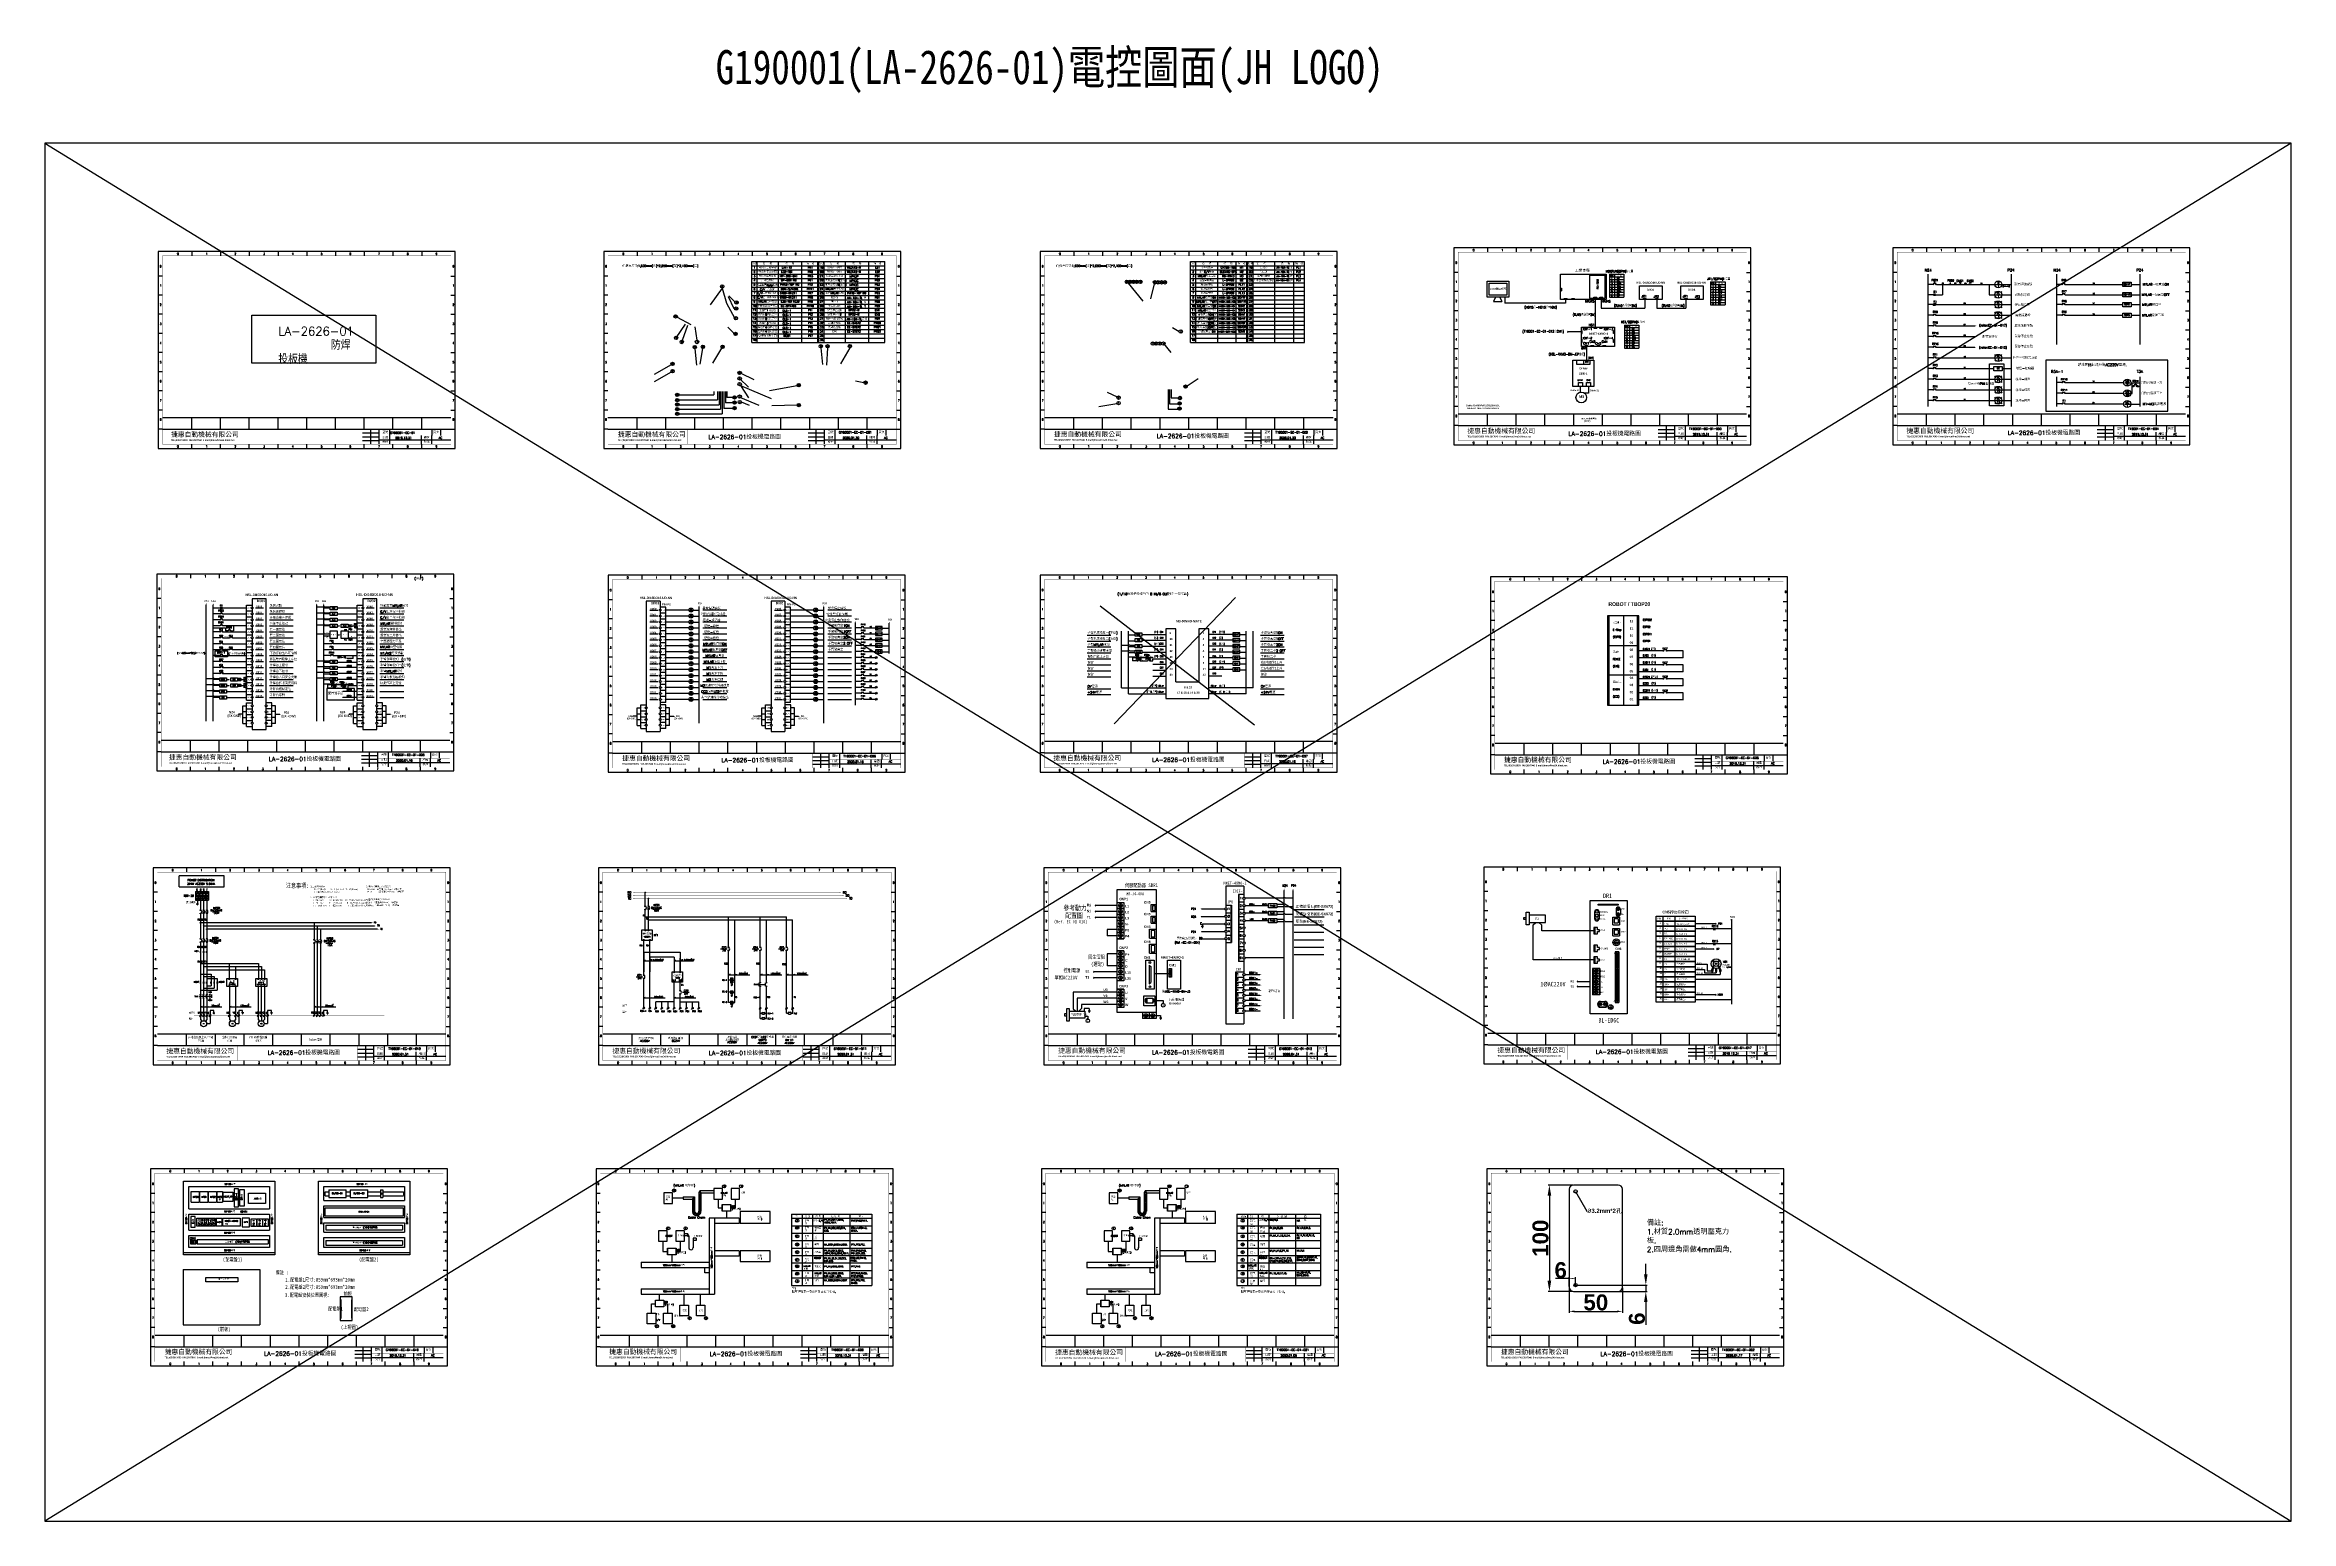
# Model space of a CAD drawing. Header units: millimetres. Extents: x -684 to 5961, y -1281 to 2539.
# Drawn here: x 2178 to 4288, y -149 to 1238 of the extents above; entities that cross this region are included whole.
import ezdxf
from ezdxf import colors
from ezdxf.entities.mleader import LeaderData, LeaderLine
from ezdxf.enums import TextEntityAlignment as Align
from ezdxf.math import Vec2, Vec3

# ---------------------------------------------------------------- set-up
doc = ezdxf.new("R2010")
doc.units = ezdxf.units.MM
doc.header["$LTSCALE"] = 5
doc.header["$MEASUREMENT"] = 0
doc.layers.get('0').update_dxf_attribs({"linetype": 'CONTINUOUS'})
doc.layers.get('Defpoints').update_dxf_attribs({"linetype": 'CONTINUOUS'})
for name, color, linetype in [('2', 2, 'CONTINUOUS'), ('4', 4, 'CONTINUOUS'), ('6', 6, 'CONTINUOUS'), ('AIR', 7, 'CONTINUOUS'), ('TEXT', 4, 'CONTINUOUS'), ('圖框', 7, 'CONTINUOUS'), ('文字', 4, 'CONTINUOUS')]:
    doc.layers.add(name, color=color, linetype=linetype)
doc.styles.add('chinese', font='simplex.shx', dxfattribs={"height": 2, "bigfont": 'chineset.shx'})
doc.styles.add('DAYUM', font='complex', dxfattribs={"bigfont": 'dayum'})
doc.styles.add('DAYUS', font='romanc.shx', dxfattribs={"height": 25, "bigfont": 'dayus.shx'})
doc.styles.add('MtXpl_', font='mingliub.ttc')
doc.styles.add('MtXpl__1', font='mingliub.ttc')
doc.styles.add('ROMANS', font='romans', dxfattribs={"height": 2})
doc.styles.add('S', font='SIMPLEX', dxfattribs={"bigfont": 'DAYUS.SHX'})
doc.styles.add('sim', font='simplex.shx', dxfattribs={"width": 0.8, "bigfont": 'chineset.shx'})
doc.styles.add('ST', font='c2.shx', dxfattribs={"height": 375, "bigfont": 'china.shx'})
doc.styles.get("Standard").update_dxf_attribs({"font": 'arialbd.ttf', "height": 15})
doc.styles.add('新細明體', font='', dxfattribs={"width": 0.8})
doc.styles.add('標楷體', font='', dxfattribs={"width": 0.8})
doc.styles.add('標題', font='simplex.shx', dxfattribs={"height": 4, "bigfont": 'chineset.shx'})
doc.styles.add('線號', font='simplex.shx', dxfattribs={"height": 1.5, "bigfont": 'chineset.shx'})
doc.styles.get('新細明體').set_extended_font_data('新細明體')
doc.styles.get('標楷體').set_extended_font_data('標楷體')
doc.dimstyles.new('ISO-25', dxfattribs={"dimtxt": 10, "dimasz": 10, "dimexe": 1.25, "dimexo": 0.625, "dimtad": 1, "dimdsep": 46, "dimtxsty": 'Standard', "dimcen": 2.5, "dimadec": 0, "dimazin": 0, "dimtfac": 1, "dimtmove": 0, "dimatfit": 3, "dimfxl": 0, "dimarcsym": 0})

# ---------------------------------------------------------------- blocks, each defined once
blk = doc.blocks.new('*U19')
at = {"color": 0, "transparency": 16777216}
for p, q in [((-2, 0), (-0.4, 0)), ((0, 0.4), (0, 2)), ((0.4, 0), (2, 0)), ((0, -2), (0, -0.4))]:
    blk.add_line(p, q, dxfattribs=at)
at = {"color": 0, "linetype": 'Continuous', "transparency": 16777216}
for p, q in [((-0.2, 0), (0.2, 0)), ((0, -0.2), (0, 0.2))]:
    blk.add_line(p, q, dxfattribs=at)
blk = doc.blocks.new('A$C52BC11C5')
blk.add_line((0, 0, 0.3), (3.5, 3.5, 0.3))
blk.add_circle((1.8, 1.8, 0.3), 1)
blk = doc.blocks.new('A$C56EF1552')
at = {"layer": '2'}
for p, q in [((5, 0), (7.3, 0.6)), ((7.3, 0.6), (7.3, 0)), ((10, 0), (12.3, 0.6)), ((12.3, 0.6), (12.3, 0))]:
    blk.add_line(p, q, dxfattribs=at)
blk.add_lwpolyline([(2.3, 0), (2.3, 0.6), (0, 0), (14.4, 0), (34.1, 0)], dxfattribs=at)
blk = doc.blocks.new('*D21')
at = {"color": 0, "lineweight": -2, "transparency": 16777216}
for p, q in [((3610.1, 70.5), (3610.1, 47.1)), ((3660.1, 70.5), (3660.1, 47.1)), ((3615.1, 48.4), (3655.1, 48.4))]:
    blk.add_line(p, q, dxfattribs=at)
at = {"color": 0, "transparency": 16777216}
for points in [[(3615.1, 49.2), (3615.1, 47.5), (3610.1, 48.4)], [(3655.1, 49.2), (3655.1, 47.5), (3660.1, 48.4)]]:
    blk.add_solid(points, dxfattribs=at)
at = {"layer": 'Defpoints', "color": 0, "transparency": 16777216}
for p in [(3610.1, 71.1), (3660.1, 71.1), (3660.1, 48.4)]:
    blk.add_point(p, dxfattribs=at)
at = {"color": 0, "transparency": 16777216, "insert": (3635.1, 56.7), "char_height": 15, "attachment_point": 5}
blk.add_mtext('50', dxfattribs=at)
blk = doc.blocks.new('*U20')
at = {"color": 0, "transparency": 16777216}
for p, q in [((-1.62, 0), (-0.3, 0)), ((0, 0.3), (0, 1.62)), ((0.3, 0), (1.62, 0)), ((0, -1.62), (0, -0.3))]:
    blk.add_line(p, q, dxfattribs=at)
at = {"color": 0, "linetype": 'Continuous', "transparency": 16777216}
for p, q in [((-0.15, 0), (0.15, 0)), ((0, -0.15), (0, 0.15))]:
    blk.add_line(p, q, dxfattribs=at)
blk = doc.blocks.new('*D22')
at = {"color": 0, "lineweight": -3, "transparency": 16777216}
blk.add_line((3610.1, 79.4), (3597.1, 79.4), dxfattribs=at)
at = {"color": 0, "lineweight": -2, "transparency": 16777216}
for p, q in [((3610.1, 71.7), (3610.1, 80.6)), ((3616.1, 73.7), (3616.1, 80.6))]:
    blk.add_line(p, q, dxfattribs=at)
at = {"color": 0, "transparency": 16777216}
for points in [[(3613.1, 79.9), (3613.1, 78.9), (3610.1, 79.4)], [(3613.1, 79.9), (3613.1, 78.9), (3616.1, 79.4)]]:
    blk.add_solid(points, dxfattribs=at)
at = {"layer": 'Defpoints', "color": 0, "transparency": 16777216}
for p in [(3610.1, 79.4), (3610.1, 71.1), (3616.1, 73.1)]:
    blk.add_point(p, dxfattribs=at)
at = {"color": 0, "transparency": 16777216, "insert": (3602.1, 87), "char_height": 15, "attachment_point": 5}
blk.add_mtext('6', dxfattribs=at)
blk = doc.blocks.new('*D23')
at = {"color": 0, "lineweight": -2, "transparency": 16777216}
for p, q in [((3682.1, 83.1), (3682.1, 93.1)), ((3614.7, 67.1), (3683.3, 67.1)), ((3616.7, 73.1), (3683.3, 73.1)), ((3682.1, 73.1), (3682.1, 67.1)), ((3682.1, 57.1), (3682.1, 35.8))]:
    blk.add_line(p, q, dxfattribs=at)
at = {"color": 0, "transparency": 16777216}
for points in [[(3680.4, 83.1), (3683.7, 83.1), (3682.1, 73.1)], [(3680.4, 57.1), (3683.7, 57.1), (3682.1, 67.1)]]:
    blk.add_solid(points, dxfattribs=at)
at = {"layer": 'Defpoints', "color": 0, "transparency": 16777216}
for p in [(3614.1, 67.1), (3616.1, 73.1), (3682.1, 67.1)]:
    blk.add_point(p, dxfattribs=at)
at = {"color": 0, "transparency": 16777216, "insert": (3673.8, 41.5), "char_height": 15, "attachment_point": 5, "rotation": 90}
blk.add_mtext('6', dxfattribs=at)
blk = doc.blocks.new('*D24')
at = {"color": 0, "lineweight": -2, "transparency": 16777216}
for p, q in [((3613.5, 167.1), (3590.3, 167.1)), ((3591.5, 157.1), (3591.5, 77.1)), ((3613.5, 67.1), (3590.3, 67.1))]:
    blk.add_line(p, q, dxfattribs=at)
at = {"color": 0, "transparency": 16777216}
for points in [[(3589.8, 157.1), (3593.2, 157.1), (3591.5, 167.1)], [(3589.8, 77.1), (3593.2, 77.1), (3591.5, 67.1)]]:
    blk.add_solid(points, dxfattribs=at)
at = {"layer": 'Defpoints', "color": 0, "transparency": 16777216}
for p in [(3614.1, 167.1), (3591.5, 67.1), (3614.1, 67.1)]:
    blk.add_point(p, dxfattribs=at)
at = {"color": 0, "transparency": 16777216, "insert": (3583.2, 117.1), "char_height": 15, "attachment_point": 5, "rotation": 90}
blk.add_mtext('100', dxfattribs=at)

msp = doc.modelspace()

# ---------------------------------------------------------------- linework, layer by layer
for p, q in [((2177.993, 1146.033), (4288.333, -148.663)), ((4288.333, 1146.033), (2177.993, -148.663)), ((2842.13, 958.898), (2842.13, 1034.898)), ((2842.13, 1034.898), (2967.13, 1034.898)), ((2847.13, 958.898), (2847.13, 1034.898)), ((2867.13, 958.898), (2867.13, 1034.898)), ((2889.13, 958.898), (2889.13, 1034.898)), ((2904.13, 960.463), (2904.13, 1034.898)), ((2905.13, 958.898), (2905.13, 1034.898)), ((2910.13, 958.898), (2910.13, 1034.898)), ((2930.13, 958.898), (2930.13, 1034.898)), ((2952.13, 958.898), (2952.13, 1034.898)), ((2967.13, 958.898), (2967.13, 1034.898)), ((3254.319, 958.898), (3254.319, 1034.898)), ((3254.319, 1034.898), (3361.319, 1034.898)), ((3259.319, 958.898), (3259.319, 1034.898)), ((3280.016, 959.032), (3280.016, 1035.032)), ((3297.319, 958.898), (3297.319, 1034.898)), ((3307.319, 960.463), (3307.319, 1034.898)), ((3308.319, 958.898), (3308.319, 1034.898)), ((3313.319, 958.898), (3313.319, 1034.898)), ((3333.436, 959.065), (3333.436, 1035.065)), ((3351.319, 958.898), (3351.319, 1034.898)), ((3361.319, 958.898), (3361.319, 1034.898)), ((2842.13, 1030.898), (2967.13, 1030.898)), ((2842.13, 1026.898), (2967.13, 1026.898)), ((2842.13, 1022.898), (2967.13, 1022.898)), ((2842.13, 1018.898), (2967.13, 1018.898)), ((2842.13, 1014.898), (2967.13, 1014.898)), ((2904.13, 958.898), (2904.13, 1022.898)), ((3195.604, 1014.498), (3209.609, 997.665)), ((3216.948, 999.914), (3220.455, 1013.761)), ((3254.319, 1030.898), (3361.319, 1030.898)), ((3254.319, 1026.898), (3361.319, 1026.898)), ((3254.319, 1022.898), (3361.319, 1022.898)), ((3254.319, 1018.898), (3361.319, 1018.898)), ((3254.319, 1014.898), (3361.319, 1014.898)), ((3307.319, 958.898), (3307.319, 1022.898)), ((3629.271, 1021.895), (3643.451, 1021.895)), ((3629.271, 1021.895), (3629.271, 1000.441)), ((3643.451, 1021.895), (3643.451, 1000.441)), ((3647.865, 1022.826), (3661.473, 1022.826)), ((3647.865, 1022.826), (3647.865, 1001.208)), ((3647.865, 1020.424), (3661.473, 1020.424)), ((3647.865, 1018.022), (3661.473, 1018.022)), ((3647.865, 1015.62), (3661.473, 1015.62)), ((3647.865, 1013.218), (3661.473, 1013.218)), ((3652.535, 1022.826), (3652.535, 1001.208)), ((3661.473, 1022.826), (3661.473, 1001.208)), ((3742.953, 1015.703), (3756.561, 1015.703)), ((3742.953, 1015.703), (3742.953, 994.085)), ((3742.953, 1013.301), (3756.561, 1013.301)), ((3747.624, 1015.703), (3747.624, 994.085)), ((3756.561, 1015.703), (3756.561, 994.085)), ((3946.917, 1022.863), (3946.917, 898.593)), ((3951.896, 1013.342), (3946.917, 1013.342)), ((3952.163, 1014.607), (3954.83, 1014.607)), ((3953.497, 1014.607), (3953.497, 1016.087)), ((3955.097, 1013.342), (3966.807, 1013.342)), ((3960.952, 1013.342), (3960.952, 1003.689)), ((3969.741, 1013.064), (3967.074, 1013.064)), ((3968.408, 1013.064), (3968.408, 1015.187)), ((3970.008, 1013.342), (3976.063, 1013.342)), ((3978.997, 1013.046), (3976.329, 1013.046)), ((3977.663, 1013.046), (3977.663, 1015.169)), ((3979.264, 1013.342), (3985.319, 1013.342)), ((3988.252, 1013.028), (3985.585, 1013.028)), ((3986.919, 1013.028), (3986.919, 1015.151)), ((3988.518, 1013.342), (4009.935, 1013.342)), ((4004.69, 1013.342), (4004.69, 1003.689)), ((4010.677, 1013.342), (4015.823, 1013.342)), ((4016.565, 1013.342), (4025.283, 1013.342)), ((4025.283, 1022.863), (4025.283, 898.593)), ((4068.017, 1022.863), (4068.017, 956.849)), ((4072.996, 1013.342), (4068.017, 1013.342)), ((4073.263, 1014.607), (4075.93, 1014.607)), ((4076.197, 1013.342), (4130.117, 1013.342)), ((4130.117, 1011.342), (4130.117, 1015.342)), ((4130.117, 1015.342), (4138.117, 1015.342)), ((4138.117, 1015.342), (4138.117, 1011.342)), ((4138.117, 1013.342), (4146.383, 1013.342)), ((4146.383, 1022.863), (4146.383, 956.849)), ((2814.192, 1009.864), (2803.098, 994.001)), ((2814.192, 1009.864), (2818.325, 995.763)), ((2818.325, 995.763), (2825.883, 982.064)), ((2820.078, 1001.91), (2825.377, 990.662)), ((2820.498, 1002.605), (2826.294, 996.815)), ((2842.13, 1010.898), (2967.13, 1010.898)), ((2842.13, 1006.898), (2967.13, 1006.898)), ((2842.13, 1002.898), (2967.13, 1002.898)), ((2842.13, 998.898), (2967.13, 998.898)), ((2842.13, 994.898), (2967.13, 994.898)), ((3254.319, 1010.898), (3361.319, 1010.898)), ((3254.319, 1006.898), (3361.319, 1006.898)), ((3254.319, 1002.898), (3361.319, 1002.898)), ((3254.319, 998.898), (3361.319, 998.898)), ((3254.319, 994.898), (3361.319, 994.898)), ((3540.907, 1001.373), (3538.983, 997.359)), ((3538.983, 997.359), (3546.806, 997.359)), ((3544.882, 1001.373), (3546.806, 997.359)), ((3549.694, 1001.373), (3549.694, 995.706)), ((3601.982, 1009.87), (3602.884, 1009.87)), ((3601.982, 1007.218), (3602.884, 1007.218)), ((3602.884, 1009.87), (3602.884, 1007.218)), ((3605.432, 999.093), (3605.432, 999.995)), ((3605.432, 999.995), (3608.084, 999.995)), ((3608.084, 999.093), (3608.084, 999.995)), ((3612.523, 999.093), (3612.523, 999.995)), ((3612.523, 999.995), (3615.175, 999.995)), ((3615.175, 999.093), (3615.175, 999.995)), ((3629.271, 1000.441), (3643.451, 1000.441)), ((3633.293, 1000.452), (3633.293, 1001.353)), ((3633.293, 1001.353), (3635.946, 1001.353)), ((3635.946, 1000.452), (3635.946, 1001.353)), ((3638.931, 1000.452), (3638.931, 1001.353)), ((3638.931, 1001.353), (3641.583, 1001.353)), ((3641.583, 1000.452), (3641.583, 1001.353)), ((3647.865, 1010.816), (3661.473, 1010.816)), ((3647.865, 1008.414), (3661.473, 1008.414)), ((3647.865, 1006.012), (3661.473, 1006.012)), ((3647.865, 1003.61), (3661.473, 1003.61)), ((3647.865, 1001.208), (3661.473, 1001.208)), ((3676.297, 1012.002), (3697.379, 1012.002)), ((3679.747, 999.255), (3679.747, 1000.157)), ((3679.747, 1000.157), (3682.399, 1000.157)), ((3682.399, 999.255), (3682.399, 1000.157)), ((3691.046, 999.255), (3691.046, 1000.157)), ((3691.046, 1000.157), (3693.698, 1000.157)), ((3693.698, 999.255), (3693.698, 1000.157)), ((3697.379, 1012.002), (3697.379, 999.255)), ((3714.994, 1012.002), (3736.076, 1012.002)), ((3718.444, 999.255), (3718.444, 1000.157)), ((3718.444, 1000.157), (3721.096, 1000.157)), ((3721.096, 999.255), (3721.096, 1000.157)), ((3729.743, 999.255), (3729.743, 1000.157)), ((3729.743, 1000.157), (3732.395, 1000.157)), ((3732.395, 999.255), (3732.395, 1000.157)), ((3736.076, 1012.002), (3736.076, 999.255)), ((3742.953, 1010.899), (3756.561, 1010.899)), ((3742.953, 1008.497), (3756.561, 1008.497)), ((3742.953, 1006.095), (3756.561, 1006.095)), ((3742.953, 1003.693), (3756.561, 1003.693)), ((3742.953, 1001.291), (3756.561, 1001.291)), ((3742.953, 998.889), (3756.561, 998.889)), ((3742.953, 996.487), (3756.561, 996.487)), ((3742.953, 994.085), (3756.561, 994.085)), ((3952.886, 1003.689), (3946.917, 1003.689)), ((3952.886, 994.408), (3946.917, 994.408)), ((3954.917, 995.643), (3951.797, 993.363)), ((3952.886, 1002.489), (3952.886, 1004.889)), ((3952.886, 993.208), (3952.886, 995.608)), ((3954.086, 1002.489), (3954.086, 1004.889)), ((3954.086, 1003.689), (3960.952, 1003.689)), ((3954.086, 993.208), (3954.086, 995.608)), ((3954.086, 994.408), (4009.935, 994.408)), ((4004.69, 1003.689), (4009.935, 1003.689)), ((4010.677, 1005.933), (4009.856, 1006.772)), ((4010.677, 1001.421), (4009.856, 1000.582)), ((4010.677, 996.651), (4009.856, 997.49)), ((4010.677, 992.139), (4009.856, 991.3)), ((4010.677, 1003.689), (4015.823, 1003.689)), ((4010.677, 994.408), (4015.823, 994.408)), ((4015.797, 1001.446), (4016.618, 1000.607)), ((4015.797, 992.165), (4016.618, 991.325)), ((4015.823, 1005.958), (4016.643, 1006.797)), ((4015.823, 996.676), (4016.643, 997.515)), ((4016.565, 1003.689), (4025.283, 1003.689)), ((4016.565, 994.408), (4025.283, 994.408)), ((4072.996, 1003.689), (4068.017, 1003.689)), ((4072.996, 994.408), (4068.017, 994.408)), ((4073.263, 1004.834), (4075.93, 1004.834)), ((4073.263, 995.553), (4075.93, 995.553)), ((4076.197, 1003.689), (4130.117, 1003.689)), ((4076.197, 994.408), (4130.117, 994.408)), ((4138.117, 1011.342), (4130.117, 1011.342)), ((4130.117, 1001.689), (4130.117, 1005.689)), ((4130.117, 1005.689), (4138.117, 1005.689)), ((4138.117, 1001.689), (4130.117, 1001.689)), ((4130.117, 992.408), (4130.117, 996.408)), ((4130.117, 996.408), (4138.117, 996.408)), ((4138.117, 992.408), (4130.117, 992.408)), ((4138.117, 1005.689), (4138.117, 1001.689)), ((4138.117, 1003.689), (4146.383, 1003.689)), ((4138.117, 996.408), (4138.117, 992.408)), ((4138.117, 994.408), (4146.383, 994.408)), ((2372.484, 984.324), (2488.965, 984.324)), ((2372.484, 939.221), (2372.484, 984.324)), ((2488.965, 984.324), (2488.965, 939.221)), ((2770.975, 963.052), (2779.816, 975.852)), ((2771.981, 982.542), (2784.979, 975.516)), ((2781.581, 974.617), (2776.799, 960.748)), ((2788.594, 973.42), (2790.418, 960.819)), ((2819.615, 973.096), (2825.41, 967.306)), ((2842.13, 990.898), (2967.13, 990.898)), ((2842.13, 986.898), (2967.13, 986.898)), ((2842.13, 982.898), (2967.13, 982.898)), ((2842.13, 978.898), (2967.13, 978.898)), ((2842.13, 974.898), (2967.13, 974.898)), ((2842.13, 970.898), (2967.13, 970.898)), ((3237.444, 972.963), (3243.52, 969.064)), ((3254.319, 990.898), (3361.319, 990.898)), ((3254.319, 986.898), (3361.319, 986.898)), ((3254.319, 982.898), (3361.319, 982.898)), ((3254.319, 978.898), (3361.319, 978.898)), ((3254.319, 974.898), (3361.319, 974.898)), ((3254.319, 970.898), (3361.319, 970.898)), ((3621.51, 973.18), (3652.809, 973.18)), ((3633.184, 973.166), (3633.184, 972.265)), ((3633.184, 972.265), (3635.837, 972.265)), ((3633.302, 973.166), (3633.302, 972.265)), ((3633.302, 972.265), (3635.955, 972.265)), ((3635.837, 973.166), (3635.837, 972.265)), ((3635.955, 973.166), (3635.955, 972.265)), ((3638.534, 973.166), (3638.534, 972.265)), ((3638.534, 972.265), (3641.187, 972.265)), ((3640.162, 991.001), (3681.073, 991.001)), ((3641.187, 973.166), (3641.187, 972.265)), ((3652.809, 973.18), (3652.809, 955.065)), ((3662.022, 975.178), (3675.63, 975.178)), ((3662.022, 975.178), (3662.022, 953.56)), ((3662.022, 972.776), (3675.63, 972.776)), ((3666.693, 975.178), (3666.693, 953.56)), ((3675.63, 975.178), (3675.63, 953.56)), ((3692.583, 991.001), (3719.77, 991.001)), ((3951.896, 984.384), (3946.917, 984.384)), ((3951.896, 974.36), (3946.917, 974.36)), ((3952.163, 985.529), (3954.83, 985.529)), ((3952.163, 975.505), (3954.83, 975.505)), ((3955.097, 984.384), (4009.935, 984.384)), ((3955.097, 974.36), (3991.432, 974.36)), ((4010.677, 986.627), (4009.856, 987.466)), ((4010.677, 982.115), (4009.856, 981.276)), ((4010.677, 984.384), (4015.823, 984.384)), ((4015.797, 982.141), (4016.618, 981.301)), ((4015.823, 986.652), (4016.643, 987.491)), ((4016.565, 984.384), (4025.283, 984.384)), ((4072.996, 984.384), (4068.017, 984.384)), ((4073.263, 985.529), (4075.93, 985.529)), ((4076.197, 984.384), (4130.117, 984.384)), ((4130.117, 982.384), (4130.117, 986.384)), ((4130.117, 986.384), (4138.117, 986.384)), ((4138.117, 982.384), (4130.117, 982.384)), ((4138.117, 986.384), (4138.117, 982.384)), ((4138.117, 984.384), (4146.383, 984.384)), ((2788.656, 952.835), (2790.076, 937.566)), ((2795.942, 953.07), (2793.454, 938.243)), ((2813.558, 953.536), (2805.324, 939.405)), ((2842.13, 966.898), (2967.13, 966.898)), ((2842.13, 962.898), (2967.13, 962.898)), ((2842.13, 958.898), (2967.13, 958.898)), ((2907.077, 953.647), (2908.522, 938.107)), ((2913.26, 953.642), (2912.459, 937.433)), ((2934.315, 953.787), (2925.506, 938.669)), ((3228.858, 957.758), (3235.697, 949.31)), ((3254.319, 966.898), (3361.319, 966.898)), ((3254.319, 962.898), (3361.319, 962.898)), ((3254.319, 958.898), (3361.319, 958.898)), ((3621.499, 969.797), (3622.4, 969.797)), ((3621.499, 967.145), (3622.4, 967.145)), ((3621.499, 961.43), (3622.4, 961.43)), ((3621.499, 958.777), (3622.4, 958.777)), ((3622.4, 967.145), (3622.4, 969.797)), ((3622.4, 958.777), (3622.4, 961.43)), ((3624.96, 955.065), (3624.96, 955.966)), ((3624.96, 955.966), (3627.612, 955.966)), ((3627.612, 955.065), (3627.612, 955.966)), ((3630.551, 955.065), (3630.551, 955.966)), ((3630.551, 955.966), (3633.203, 955.966)), ((3633.203, 955.065), (3633.203, 955.966)), ((3636.259, 955.065), (3636.259, 955.966)), ((3636.259, 955.966), (3638.911, 955.966)), ((3638.911, 955.065), (3638.911, 955.966)), ((3641.849, 955.065), (3641.849, 955.966)), ((3641.849, 955.966), (3644.502, 955.966)), ((3644.502, 955.065), (3644.502, 955.966)), ((3651.878, 967.145), (3651.878, 969.797)), ((3652.779, 969.797), (3651.878, 969.797)), ((3652.779, 967.145), (3651.878, 967.145)), ((3651.878, 958.777), (3651.878, 961.43)), ((3652.779, 961.43), (3651.878, 961.43)), ((3652.779, 958.777), (3651.878, 958.777)), ((3662.022, 970.374), (3675.63, 970.374)), ((3662.022, 967.972), (3675.63, 967.972)), ((3662.022, 965.57), (3675.63, 965.57)), ((3662.022, 963.168), (3675.63, 963.168)), ((3662.022, 960.766), (3675.63, 960.766)), ((3662.022, 958.364), (3675.63, 958.364)), ((3662.022, 955.962), (3675.63, 955.962)), ((3662.022, 953.56), (3675.63, 953.56)), ((3951.896, 964.336), (3946.917, 964.336)), ((3951.896, 954.312), (3946.917, 954.312)), ((3952.163, 965.481), (3954.83, 965.481)), ((3952.163, 955.457), (3954.83, 955.457)), ((3955.097, 964.336), (3991.08, 964.336)), ((3955.097, 954.312), (3991.08, 954.312)), ((2488.965, 939.221), (2372.484, 939.221)), ((2766.317, 937.814), (2750.516, 928.597)), ((2766.317, 930.995), (2750.516, 921.778)), ((2844.427, 923.53), (2832.158, 929.484)), ((3951.896, 944.288), (3946.917, 944.288)), ((3951.896, 934.264), (3946.917, 934.264)), ((3952.163, 945.433), (3954.83, 945.433)), ((3952.163, 935.409), (3954.83, 935.409)), ((3955.097, 944.288), (4009.935, 944.288)), ((3955.097, 934.264), (4009.017, 934.264)), ((4004.999, 938.79), (4018.53, 938.79)), ((4004.999, 899.14), (4004.999, 938.79)), ((4009.017, 932.264), (4009.017, 936.264)), ((4009.017, 936.264), (4017.017, 936.264)), ((4017.017, 932.264), (4009.017, 932.264)), ((4010.677, 946.531), (4009.856, 947.37)), ((4010.677, 942.019), (4009.856, 941.18)), ((4010.677, 944.288), (4015.823, 944.288)), ((4015.664, 944.288), (4025.283, 944.288)), ((4015.797, 942.045), (4016.618, 941.205)), ((4015.823, 946.556), (4016.643, 947.395)), ((4017.017, 936.264), (4017.017, 932.264)), ((4017.017, 934.264), (4025.283, 934.264)), ((4018.53, 938.79), (4018.53, 899.14)), ((4058.026, 942.085), (4058.026, 894.304)), ((4172.568, 942.085), (4058.026, 942.085)), ((4172.568, 894.304), (4172.568, 942.085)), ((2773.743, 909.473), (2806.363, 909.473)), ((2806.363, 912.613), (2806.363, 909.473)), ((2809.989, 912.613), (2809.989, 904.868)), ((2811.373, 912.613), (2811.373, 900.138)), ((2812.691, 912.613), (2812.691, 896.079)), ((2814.141, 912.613), (2814.141, 891.684)), ((2815.921, 912.613), (2815.921, 896.745)), ((2817.306, 912.613), (2817.306, 902.191)), ((2818.756, 912.613), (2818.756, 907.045)), ((2830.718, 925.005), (2839.171, 916.823)), ((2831.59, 918.303), (2839.138, 906.682)), ((2831.59, 918.303), (2860.359, 906.073)), ((2858.889, 913.618), (2884.631, 918.375)), ((2939.626, 922.638), (2947.488, 921.299)), ((3176.071, 911.989), (3185.293, 907.608)), ((3233.303, 914.628), (3233.303, 896.209)), ((3234.538, 914.628), (3234.538, 901.064)), ((3236.004, 914.628), (3236.004, 906.69)), ((3261.552, 924.765), (3251.218, 917.726)), ((3951.896, 924.24), (3946.917, 924.24)), ((3951.896, 914.216), (3946.917, 914.216)), ((3952.163, 925.385), (3954.83, 925.385)), ((3952.163, 915.361), (3954.83, 915.361)), ((3955.097, 924.24), (4009.935, 924.24)), ((3955.097, 914.216), (4009.935, 914.216)), ((4010.677, 926.483), (4009.856, 927.322)), ((4010.677, 921.971), (4009.856, 921.132)), ((4010.677, 916.459), (4009.856, 917.298)), ((4010.677, 911.947), (4009.856, 911.108)), ((4010.677, 924.24), (4015.823, 924.24)), ((4010.677, 914.216), (4015.823, 914.216)), ((4015.664, 924.24), (4025.283, 924.24)), ((4015.664, 914.216), (4025.283, 914.216)), ((4015.797, 921.997), (4016.618, 921.157)), ((4015.797, 911.973), (4016.618, 911.133)), ((4015.823, 926.508), (4016.643, 927.347)), ((4015.823, 916.484), (4016.643, 917.323)), ((4068.017, 926.518), (4068.017, 898.593)), ((4072.996, 921.041), (4068.017, 921.041)), ((4072.996, 911.017), (4068.017, 911.017)), ((4073.263, 922.186), (4075.93, 922.186)), ((4073.263, 912.162), (4075.93, 912.162)), ((4076.197, 921.041), (4131.035, 921.041)), ((4076.197, 911.017), (4131.035, 911.017)), ((4131.777, 921.009), (4136.923, 921.009)), ((4131.777, 910.985), (4136.923, 910.985)), ((4136.764, 910.985), (4138.964, 910.985)), ((4137.665, 921.009), (4140.644, 921.009)), ((4138.964, 910.985), (4138.964, 921.009)), ((4140.832, 920.744), (4143.499, 920.744)), ((4140.832, 919.31), (4143.499, 919.31)), ((4141.876, 921.307), (4142.642, 920.07)), ((4141.876, 919.873), (4142.642, 918.636)), ((4142.662, 921.346), (4141.895, 920.089)), ((4142.662, 919.913), (4141.895, 918.656)), ((4142.26, 920.687), (4142.282, 919.29)), ((4143.844, 920.989), (4146.383, 920.989)), ((4146.383, 926.518), (4146.383, 898.593)), ((2773.706, 900.138), (2811.373, 900.138)), ((2773.73, 904.868), (2809.989, 904.868)), ((2773.868, 891.684), (2814.141, 891.684)), ((2773.934, 896.079), (2812.691, 896.079)), ((2824.402, 896.745), (2815.921, 896.745)), ((2824.334, 902.191), (2817.306, 902.191)), ((2824.334, 907.045), (2818.756, 907.045)), ((2849.149, 899.468), (2831.74, 906.682)), ((2840.01, 899.446), (2832.427, 902.587)), ((2860.811, 899.473), (2884.653, 900.307)), ((3168.326, 898.581), (3185.163, 901.553)), ((3233.303, 896.209), (3242.472, 896.209)), ((3234.538, 901.064), (3242.488, 901.064)), ((3236.004, 906.69), (3242.784, 906.607)), ((3951.896, 904.192), (3946.917, 904.192)), ((3952.163, 905.337), (3954.83, 905.337)), ((3955.097, 904.192), (4009.935, 904.192)), ((4018.53, 899.14), (4004.999, 899.14)), ((4010.677, 906.435), (4009.856, 907.274)), ((4010.677, 901.923), (4009.856, 901.084)), ((4010.677, 904.192), (4015.823, 904.192)), ((4015.664, 904.192), (4025.283, 904.192)), ((4015.797, 901.949), (4016.618, 901.109)), ((4015.823, 906.46), (4016.643, 907.299)), ((4058.026, 894.304), (4172.568, 894.304)), ((4072.996, 900.993), (4068.017, 900.993)), ((4073.263, 902.138), (4075.93, 902.138)), ((4076.197, 900.993), (4131.035, 900.993)), ((4131.777, 900.961), (4136.923, 900.961)), ((4136.764, 900.961), (4146.383, 900.961)), ((2385.9, 717.831), (2372.712, 717.831)), ((2372.712, 717.831), (2372.712, 710.21)), ((2385.9, 618.304), (2385.9, 717.831)), ((2489.779, 717.831), (2476.591, 717.831)), ((2476.591, 717.831), (2476.591, 710.21)), ((2489.779, 618.304), (2489.779, 717.831)), ((3296.536, 719.031), (3182.648, 600.537)), ((2329.487, 602.98), (2329.487, 712.392)), ((2329.487, 602.98), (2329.487, 712.392)), ((2336.152, 671.498), (2336.152, 712.392)), ((2336.152, 671.498), (2336.152, 712.392)), ((2343.199, 709.266), (2336.152, 709.266)), ((2342.176, 703.666), (2336.152, 703.666)), ((2342.176, 698.066), (2336.152, 698.066)), ((2342.511, 704.579), (2345.179, 704.579)), ((2342.511, 698.987), (2345.179, 698.987)), ((2343.199, 708.066), (2343.199, 710.466)), ((2343.845, 704.579), (2343.845, 706.058)), ((2343.845, 698.987), (2343.845, 700.467)), ((2344.399, 708.066), (2344.399, 710.466)), ((2344.399, 709.285), (2367.438, 709.288)), ((2345.376, 703.685), (2367.438, 703.688)), ((2345.377, 698.085), (2367.438, 698.088)), ((2348.576, 709.285), (2351.999, 709.287)), ((2348.576, 703.685), (2351.999, 703.687)), ((2348.576, 698.085), (2351.999, 698.087)), ((2367.438, 712.088), (2372.712, 712.089)), ((2367.438, 622.599), (2367.438, 712.088)), ((2367.438, 706.488), (2372.712, 706.489)), ((2367.438, 700.888), (2372.712, 700.889)), ((2372.712, 708.468), (2372.712, 704.61)), ((2372.712, 702.868), (2372.712, 699.01)), ((2372.712, 697.268), (2372.712, 693.41)), ((2375.915, 709.346), (2383.392, 709.346)), ((2375.915, 703.746), (2383.392, 703.746)), ((2375.915, 698.146), (2383.392, 698.146)), ((2388.836, 709.339), (2411.211, 709.339)), ((2388.836, 703.739), (2411.211, 703.739)), ((2388.836, 698.139), (2411.211, 698.139)), ((2433.366, 602.98), (2433.366, 712.392)), ((2433.366, 602.98), (2433.366, 712.392)), ((2439.298, 709.949), (2433.366, 709.949)), ((2439.298, 704.349), (2433.366, 704.349)), ((2439.298, 698.749), (2433.366, 698.749)), ((2440.031, 671.498), (2440.031, 712.392)), ((2440.031, 671.498), (2440.031, 712.392)), ((2446.055, 709.266), (2440.031, 709.266)), ((2446.055, 703.666), (2440.031, 703.666)), ((2446.055, 698.066), (2440.031, 698.066)), ((2446.055, 709.949), (2440.764, 709.949)), ((2446.055, 704.349), (2440.764, 704.349)), ((2446.055, 698.749), (2440.764, 698.749)), ((2452.457, 709.285), (2471.318, 709.285)), ((2452.457, 703.685), (2471.318, 703.685)), ((2452.457, 698.085), (2471.318, 698.085)), ((2471.318, 712.088), (2476.591, 712.089)), ((2471.318, 622.599), (2471.318, 712.088)), ((2471.318, 706.488), (2476.591, 706.489)), ((2471.318, 700.888), (2476.591, 700.889)), ((2476.591, 708.468), (2476.591, 704.61)), ((2476.591, 702.868), (2476.591, 699.01)), ((2476.591, 697.268), (2476.591, 693.41)), ((2479.794, 709.346), (2487.271, 709.346)), ((2479.794, 703.746), (2487.271, 703.746)), ((2479.794, 698.146), (2487.271, 698.146)), ((2492.715, 709.339), (2515.09, 709.339)), ((2492.715, 703.739), (2515.09, 703.739)), ((2492.715, 698.139), (2515.09, 698.139)), ((2756.009, 715.858), (2743.009, 715.858)), ((2743.009, 715.858), (2743.009, 616.33)), ((2746.212, 707.372), (2753.689, 707.372)), ((2746.212, 701.772), (2753.689, 701.772)), ((2756.009, 715.858), (2756.009, 708.241)), ((2761.283, 710.114), (2756.009, 710.115)), ((2761.283, 710.114), (2756.009, 710.115)), ((2756.009, 706.494), (2756.009, 702.637)), ((2761.283, 704.514), (2756.009, 704.515)), ((2761.283, 704.514), (2756.009, 704.515)), ((2756.009, 700.889), (2756.009, 697.037)), ((2761.283, 698.914), (2756.009, 698.915)), ((2761.283, 698.914), (2756.009, 698.915)), ((2761.283, 620.625), (2761.283, 710.114)), ((2783.039, 707.311), (2761.283, 707.314)), ((2783.039, 701.711), (2761.283, 701.714)), ((2780.145, 707.312), (2776.722, 707.313)), ((2783.576, 707.311), (2786.349, 707.311)), ((2783.576, 701.711), (2786.349, 701.711)), ((2786.879, 707.292), (2792.569, 707.292)), ((2786.879, 701.692), (2792.569, 701.692)), ((2792.569, 669.524), (2792.569, 710.418)), ((2792.569, 669.524), (2792.569, 710.418)), ((2796.204, 707.448), (2818.579, 707.448)), ((2796.204, 701.848), (2818.579, 701.848)), ((2873.248, 715.858), (2860.248, 715.858)), ((2860.248, 715.858), (2860.248, 616.33)), ((2863.451, 707.372), (2870.927, 707.372)), ((2863.451, 701.772), (2870.927, 701.772)), ((2873.248, 715.858), (2873.248, 708.241)), ((2878.521, 710.114), (2873.248, 710.115)), ((2878.521, 710.114), (2873.248, 710.115)), ((2873.248, 706.494), (2873.248, 702.637)), ((2878.521, 704.514), (2873.248, 704.515)), ((2878.521, 704.514), (2873.248, 704.515)), ((2873.248, 700.889), (2873.248, 697.037)), ((2878.521, 698.914), (2873.248, 698.915)), ((2878.521, 698.914), (2873.248, 698.915)), ((2878.521, 620.625), (2878.521, 710.114)), ((2900.278, 707.311), (2878.521, 707.314)), ((2900.278, 701.711), (2878.521, 701.714)), ((2897.384, 707.312), (2893.96, 707.313)), ((2900.815, 707.311), (2903.588, 707.311)), ((2900.815, 701.711), (2903.588, 701.711)), ((2904.117, 707.292), (2909.808, 707.292)), ((2904.117, 701.692), (2909.808, 701.692)), ((2909.808, 669.524), (2909.808, 710.418)), ((2909.808, 669.524), (2909.808, 710.418)), ((2913.443, 707.448), (2935.818, 707.448)), ((2913.443, 701.848), (2935.818, 701.848)), ((3169.361, 711.447), (3314.568, 599.589)), ((3675.437, 701.77), (3646.077, 701.77)), ((3646.077, 701.77), (3646.077, 618.113)), ((3647.277, 701.77), (3647.277, 618.113)), ((3661.069, 701.77), (3661.069, 618.113)), ((3674.237, 618.113), (3674.237, 701.77)), ((3675.437, 618.113), (3675.437, 701.77)), ((2342.176, 692.669), (2336.152, 692.669)), ((2336.152, 690.546), (2347.584, 690.546)), ((2342.176, 686.917), (2336.152, 686.917)), ((2342.176, 681.317), (2336.152, 681.317)), ((2342.176, 675.717), (2336.152, 675.717)), ((2342.511, 693.582), (2345.179, 693.582)), ((2342.511, 687.83), (2345.179, 687.83)), ((2342.511, 682.23), (2345.179, 682.23)), ((2342.511, 676.63), (2345.179, 676.63)), ((2343.845, 693.582), (2343.845, 695.061)), ((2345.376, 692.688), (2367.438, 692.688)), ((2345.376, 686.937), (2367.438, 686.937)), ((2345.376, 681.337), (2351.317, 681.337)), ((2345.376, 675.737), (2367.438, 675.737)), ((2347.584, 690.546), (2347.584, 687.982)), ((2349.676, 687.982), (2347.584, 687.982)), ((2350.011, 688.894), (2352.678, 688.894)), ((2351.344, 688.894), (2351.344, 690.374)), ((2351.652, 682.23), (2354.319, 682.23)), ((2352.877, 687.982), (2355.105, 687.982)), ((2354.517, 681.337), (2367.438, 681.337)), ((2355.105, 692.688), (2355.105, 687.982)), ((2367.438, 695.337), (2372.712, 695.337)), ((2367.438, 689.737), (2372.712, 689.737)), ((2367.438, 684.137), (2372.712, 684.137)), ((2367.438, 678.537), (2372.712, 678.537)), ((2372.712, 691.668), (2372.712, 687.81)), ((2372.712, 686.068), (2372.712, 682.21)), ((2372.712, 680.468), (2372.712, 676.61)), ((2375.915, 692.546), (2383.392, 692.546)), ((2375.915, 686.946), (2383.392, 686.946)), ((2375.915, 681.346), (2383.392, 681.346)), ((2375.915, 675.746), (2383.392, 675.746)), ((2388.836, 692.539), (2411.211, 692.539)), ((2388.836, 686.939), (2411.211, 686.939)), ((2388.836, 681.339), (2411.211, 681.339)), ((2388.836, 675.739), (2411.211, 675.739)), ((2439.298, 693.198), (2433.366, 693.198)), ((2439.298, 684.668), (2433.366, 684.668)), ((2446.055, 692.515), (2440.031, 692.515)), ((2446.055, 682.842), (2440.031, 682.842)), ((2446.055, 675.717), (2440.031, 675.717)), ((2446.055, 693.198), (2440.764, 693.198)), ((2446.055, 684.668), (2440.764, 684.668)), ((2446.596, 675.717), (2449.032, 677.439)), ((2449.255, 675.772), (2471.318, 675.772)), ((2453.421, 692.42), (2454.911, 692.42)), ((2453.421, 684.072), (2454.911, 684.072)), ((2459.511, 688.948), (2461.609, 688.948)), ((2459.511, 688.948), (2459.511, 687.688)), ((2459.511, 680.568), (2459.511, 679.3)), ((2459.511, 679.3), (2461.609, 679.3)), ((2462.81, 691.688), (2465.844, 691.688)), ((2462.861, 686.934), (2471.318, 686.934)), ((2462.861, 681.334), (2471.318, 681.334)), ((2462.865, 693.61), (2465.844, 693.61)), ((2462.865, 692.534), (2471.318, 692.534)), ((2471.318, 695.337), (2476.591, 695.337)), ((2471.318, 689.737), (2476.591, 689.737)), ((2471.318, 684.137), (2476.591, 684.137)), ((2471.318, 678.537), (2476.591, 678.537)), ((2476.591, 691.668), (2476.591, 687.81)), ((2476.591, 686.068), (2476.591, 682.21)), ((2476.591, 680.468), (2476.591, 676.61)), ((2479.794, 692.546), (2487.271, 692.546)), ((2479.794, 686.946), (2487.271, 686.946)), ((2479.794, 681.346), (2487.271, 681.346)), ((2479.794, 675.746), (2487.271, 675.746)), ((2492.715, 692.539), (2515.09, 692.539)), ((2492.715, 686.939), (2515.09, 686.939)), ((2492.715, 681.339), (2515.09, 681.339)), ((2492.715, 675.739), (2515.09, 675.739)), ((2746.212, 696.172), (2753.689, 696.172)), ((2746.212, 690.572), (2753.689, 690.572)), ((2746.212, 684.972), (2753.689, 684.972)), ((2746.212, 679.372), (2753.689, 679.372)), ((2756.009, 695.289), (2756.009, 691.437)), ((2761.283, 693.363), (2756.009, 693.363)), ((2761.283, 693.363), (2756.009, 693.363)), ((2756.009, 689.689), (2756.009, 685.839)), ((2761.283, 687.763), (2756.009, 687.763)), ((2761.283, 687.763), (2756.009, 687.763)), ((2756.009, 684.092), (2756.009, 680.237)), ((2761.283, 682.163), (2756.009, 682.163)), ((2761.283, 682.163), (2756.009, 682.163)), ((2756.009, 678.489), (2756.009, 674.637)), ((2761.283, 676.563), (2756.009, 676.563)), ((2761.283, 676.563), (2756.009, 676.563)), ((2783.039, 696.111), (2761.283, 696.114)), ((2783.039, 690.563), (2761.283, 690.565)), ((2783.039, 684.963), (2761.283, 684.965)), ((2783.039, 679.363), (2761.283, 679.365)), ((2783.576, 696.111), (2786.349, 696.111)), ((2783.576, 690.563), (2786.349, 690.563)), ((2783.576, 684.963), (2786.349, 684.963)), ((2783.576, 679.363), (2786.349, 679.363)), ((2786.879, 696.092), (2792.569, 696.092)), ((2786.879, 690.543), (2792.569, 690.543)), ((2786.879, 684.943), (2792.569, 684.943)), ((2786.879, 679.343), (2792.569, 679.343)), ((2796.204, 696.248), (2818.579, 696.248)), ((2796.204, 690.648), (2818.579, 690.648)), ((2796.204, 685.048), (2818.579, 685.048)), ((2796.204, 679.448), (2818.579, 679.448)), ((2863.451, 696.172), (2870.927, 696.172)), ((2863.451, 690.572), (2870.927, 690.572)), ((2863.451, 684.972), (2870.927, 684.972)), ((2863.451, 679.372), (2870.927, 679.372)), ((2873.248, 695.289), (2873.248, 691.437)), ((2878.521, 693.363), (2873.248, 693.363)), ((2878.521, 693.363), (2873.248, 693.363)), ((2873.248, 689.689), (2873.248, 685.839)), ((2878.521, 687.763), (2873.248, 687.763)), ((2878.521, 687.763), (2873.248, 687.763)), ((2873.248, 684.092), (2873.248, 680.237)), ((2878.521, 682.163), (2873.248, 682.163)), ((2878.521, 682.163), (2873.248, 682.163)), ((2873.248, 678.489), (2873.248, 674.637)), ((2878.521, 676.563), (2873.248, 676.563)), ((2878.521, 676.563), (2873.248, 676.563)), ((2900.278, 696.111), (2878.521, 696.114)), ((2900.278, 690.563), (2878.521, 690.565)), ((2900.278, 684.963), (2878.521, 684.965)), ((2900.278, 679.363), (2878.521, 679.365)), ((2900.815, 696.111), (2903.588, 696.111)), ((2900.815, 690.563), (2903.588, 690.563)), ((2900.815, 684.963), (2903.588, 684.963)), ((2900.815, 679.363), (2903.588, 679.363)), ((2904.117, 696.092), (2909.808, 696.092)), ((2904.117, 690.543), (2909.808, 690.543)), ((2904.117, 684.943), (2909.808, 684.943)), ((2904.117, 679.343), (2909.808, 679.343)), ((2913.443, 696.248), (2935.818, 696.248)), ((2913.443, 690.648), (2935.818, 690.648)), ((2913.443, 685.048), (2935.818, 685.048)), ((2913.443, 679.448), (2935.818, 679.448)), ((2939.578, 618.063), (2939.578, 695.678)), ((2939.578, 618.063), (2939.578, 695.678)), ((2944.586, 690.733), (2939.607, 690.733)), ((2944.586, 685.133), (2939.607, 685.133)), ((2944.586, 679.533), (2939.607, 679.533)), ((2944.853, 691.878), (2947.521, 691.878)), ((2944.853, 686.278), (2947.521, 686.278)), ((2944.853, 680.678), (2947.521, 680.678)), ((2947.787, 690.733), (2958.248, 690.733)), ((2947.787, 685.133), (2958.248, 685.133)), ((2947.787, 679.533), (2958.248, 679.533)), ((2964.687, 690.258), (2971.296, 690.258)), ((2964.687, 684.777), (2971.296, 684.777)), ((2964.687, 679.177), (2971.296, 679.177)), ((2971.296, 666.514), (2971.296, 695.122)), ((2971.296, 666.514), (2971.296, 695.122)), ((3157.143, 683.855), (3179.518, 683.855)), ((3157.143, 678.255), (3179.518, 678.255)), ((3189.531, 634.211), (3189.531, 687.63)), ((3189.531, 634.211), (3189.531, 687.63)), ((3202.218, 683.755), (3196.194, 683.755)), ((3202.218, 678.274), (3196.194, 678.274)), ((3196.195, 646.737), (3196.195, 687.63)), ((3196.195, 646.737), (3196.195, 687.63)), ((3208.619, 684.405), (3231.021, 684.408)), ((3208.619, 678.924), (3231.021, 678.927)), ((3208.619, 678.924), (3212.042, 678.926)), ((3240.411, 689.823), (3231.021, 689.823)), ((3231.021, 689.823), (3231.021, 624.281)), ((3240.411, 639.775), (3240.411, 689.823)), ((3271.621, 689.823), (3262.232, 689.823)), ((3262.232, 689.823), (3262.232, 639.775)), ((3271.621, 624.281), (3271.621, 689.823)), ((3294.099, 684.405), (3271.697, 684.408)), ((3294.099, 678.924), (3271.697, 678.927)), ((3294.099, 678.924), (3290.676, 678.926)), ((3300.501, 684.316), (3306.525, 684.316)), ((3300.501, 678.836), (3306.525, 678.836)), ((3306.524, 646.737), (3306.524, 687.63)), ((3306.524, 646.737), (3306.524, 687.63)), ((3313.188, 634.211), (3313.188, 687.63)), ((3313.188, 634.211), (3313.188, 687.63)), ((3320.053, 683.855), (3342.428, 683.855)), ((3320.053, 678.255), (3342.428, 678.255)), ((2336.152, 670.082), (2336.152, 671.498)), ((2342.176, 670.117), (2336.152, 670.117)), ((2336.152, 602.98), (2336.152, 670.082)), ((2336.152, 602.98), (2336.152, 670.082)), ((2342.176, 664.517), (2336.152, 664.517)), ((2342.176, 658.917), (2336.152, 658.917)), ((2338.071, 669.132), (2349.451, 669.132)), ((2338.071, 663.295), (2338.071, 669.132)), ((2349.451, 663.295), (2338.071, 663.295)), ((2342.511, 671.03), (2345.179, 671.03)), ((2342.511, 659.83), (2345.179, 659.83)), ((2342.511, 654.765), (2345.179, 654.765)), ((2342.511, 654.765), (2342.511, 654.265)), ((2342.511, 654.265), (2345.179, 654.265)), ((2342.522, 665.727), (2345.189, 665.727)), ((2345.179, 654.765), (2345.179, 654.265)), ((2345.376, 670.137), (2351.317, 670.137)), ((2345.376, 664.572), (2367.438, 664.572)), ((2345.376, 658.972), (2367.438, 658.972)), ((2349.451, 669.132), (2349.451, 663.295)), ((2351.652, 671.03), (2354.319, 671.03)), ((2354.517, 670.137), (2367.438, 670.137)), ((2367.438, 672.937), (2372.712, 672.937)), ((2367.438, 667.337), (2372.712, 667.337)), ((2367.438, 661.737), (2372.712, 661.737)), ((2367.438, 656.137), (2372.712, 656.137)), ((2372.712, 674.868), (2372.712, 671.01)), ((2372.712, 669.268), (2372.712, 665.41)), ((2372.712, 663.668), (2372.712, 659.81)), ((2372.712, 658.068), (2372.712, 654.21)), ((2375.915, 670.146), (2383.392, 670.146)), ((2375.915, 664.546), (2383.392, 664.546)), ((2375.915, 658.946), (2383.392, 658.946)), ((2388.836, 670.139), (2411.211, 670.139)), ((2388.836, 664.539), (2411.211, 664.539)), ((2388.836, 658.939), (2411.211, 658.939)), ((2439.298, 659.426), (2433.366, 659.426)), ((2440.031, 670.082), (2440.031, 671.498)), ((2446.055, 670.117), (2440.031, 670.117)), ((2440.031, 602.98), (2440.031, 670.082)), ((2440.031, 602.98), (2440.031, 670.082)), ((2446.055, 664.517), (2440.031, 664.517)), ((2446.055, 657.938), (2440.031, 657.938)), ((2446.055, 659.426), (2440.764, 659.426)), ((2446.401, 665.727), (2449.068, 665.727)), ((2446.596, 670.117), (2449.032, 671.839)), ((2449.255, 670.172), (2471.318, 670.172)), ((2449.256, 664.537), (2471.318, 664.537)), ((2471.318, 658.14), (2452.457, 658.14)), ((2467.456, 661.866), (2462.027, 661.866)), ((2467.456, 661.88), (2467.456, 664.55)), ((2471.318, 672.937), (2476.591, 672.937)), ((2471.318, 667.337), (2476.591, 667.337)), ((2471.318, 661.737), (2476.591, 661.737)), ((2471.318, 656.137), (2476.591, 656.137)), ((2476.591, 674.868), (2476.591, 671.01)), ((2476.591, 669.268), (2476.591, 665.41)), ((2476.591, 663.668), (2476.591, 659.81)), ((2476.591, 658.068), (2476.591, 654.21)), ((2479.794, 670.146), (2487.271, 670.146)), ((2479.794, 664.546), (2487.271, 664.546)), ((2479.794, 658.946), (2487.271, 658.946)), ((2492.715, 670.139), (2515.09, 670.139)), ((2492.715, 664.539), (2515.09, 664.539)), ((2492.715, 658.939), (2515.09, 658.939)), ((2746.212, 673.772), (2753.689, 673.772)), ((2746.212, 668.172), (2753.689, 668.172)), ((2746.212, 662.572), (2753.689, 662.572)), ((2746.212, 656.972), (2753.689, 656.972)), ((2756.009, 672.889), (2756.009, 669.037)), ((2761.283, 670.963), (2756.009, 670.963)), ((2761.283, 670.963), (2756.009, 670.963)), ((2756.009, 667.289), (2756.009, 663.437)), ((2761.283, 665.363), (2756.009, 665.363)), ((2761.283, 665.363), (2756.009, 665.363)), ((2756.009, 661.689), (2756.009, 657.837)), ((2761.283, 659.763), (2756.009, 659.763)), ((2761.283, 659.763), (2756.009, 659.763)), ((2756.009, 656.089), (2756.009, 652.237)), ((2783.039, 673.763), (2761.283, 673.765)), ((2783.039, 668.163), (2761.283, 668.165)), ((2783.039, 662.598), (2761.283, 662.601)), ((2783.039, 656.998), (2761.283, 657.001)), ((2783.576, 673.763), (2786.349, 673.763)), ((2783.576, 668.163), (2786.349, 668.163)), ((2783.576, 662.598), (2786.349, 662.598)), ((2783.576, 656.998), (2786.349, 656.998)), ((2786.545, 662.543), (2792.569, 662.543)), ((2786.545, 656.943), (2792.569, 656.943)), ((2786.879, 673.743), (2792.569, 673.743)), ((2786.879, 668.143), (2792.569, 668.143)), ((2792.569, 668.108), (2792.569, 669.524)), ((2792.569, 601.006), (2792.569, 668.108)), ((2792.569, 601.006), (2792.569, 668.108)), ((2796.204, 673.848), (2818.579, 673.848)), ((2796.204, 668.248), (2818.579, 668.248)), ((2796.204, 662.648), (2818.579, 662.648)), ((2796.204, 657.048), (2818.579, 657.048)), ((2863.451, 673.772), (2870.927, 673.772)), ((2863.451, 668.172), (2870.927, 668.172)), ((2863.451, 662.572), (2870.927, 662.572)), ((2863.451, 656.972), (2870.927, 656.972)), ((2873.248, 672.889), (2873.248, 669.037)), ((2878.521, 670.963), (2873.248, 670.963)), ((2878.521, 670.963), (2873.248, 670.963)), ((2873.248, 667.289), (2873.248, 663.437)), ((2878.521, 665.363), (2873.248, 665.363)), ((2878.521, 665.363), (2873.248, 665.363)), ((2873.248, 661.689), (2873.248, 657.837)), ((2878.521, 659.763), (2873.248, 659.763)), ((2878.521, 659.763), (2873.248, 659.763)), ((2873.248, 656.089), (2873.248, 652.237)), ((2900.278, 673.763), (2878.521, 673.765)), ((2900.278, 668.163), (2878.521, 668.165)), ((2900.278, 662.598), (2878.521, 662.601)), ((2900.278, 656.998), (2878.521, 657.001)), ((2900.815, 673.763), (2903.588, 673.763)), ((2900.815, 668.163), (2903.588, 668.163)), ((2900.815, 662.598), (2903.588, 662.598)), ((2900.815, 656.998), (2903.588, 656.998)), ((2903.784, 662.543), (2909.808, 662.543)), ((2903.784, 656.943), (2909.808, 656.943)), ((2904.117, 673.743), (2909.808, 673.743)), ((2904.117, 668.143), (2909.808, 668.143)), ((2909.808, 668.108), (2909.808, 669.524)), ((2909.808, 601.006), (2909.808, 668.108)), ((2909.808, 601.006), (2909.808, 668.108)), ((2913.443, 673.848), (2935.818, 673.848)), ((2913.443, 668.248), (2935.818, 668.248)), ((2913.443, 662.648), (2935.818, 662.648)), ((2913.443, 657.048), (2935.818, 657.048)), ((2944.586, 673.933), (2939.607, 673.933)), ((2944.586, 668.333), (2939.607, 668.333)), ((2944.586, 662.733), (2939.607, 662.733)), ((2944.586, 657.133), (2939.607, 657.133)), ((2944.853, 675.078), (2947.521, 675.078)), ((2944.853, 669.478), (2947.521, 669.478)), ((2944.853, 663.878), (2947.521, 663.878)), ((2944.853, 658.278), (2947.521, 658.278)), ((2947.787, 673.933), (2958.248, 673.933)), ((2947.787, 668.333), (2958.248, 668.333)), ((2947.787, 662.733), (2958.248, 662.733)), ((2947.787, 657.133), (2958.248, 657.133)), ((2959.984, 663.663), (2958.151, 661.902)), ((2959.984, 658.063), (2958.151, 656.302)), ((2964.687, 673.696), (2971.296, 673.696)), ((2964.687, 668.216), (2971.296, 668.216)), ((3157.143, 672.655), (3179.518, 672.655)), ((3157.143, 667.055), (3179.518, 667.055)), ((3157.143, 661.455), (3179.518, 661.455)), ((3157.143, 655.855), (3179.518, 655.855)), ((3195.461, 674.107), (3189.529, 674.107)), ((3195.461, 668.707), (3189.529, 668.707)), ((3202.218, 672.674), (3196.194, 672.674)), ((3202.218, 667.274), (3196.194, 667.274)), ((3202.85, 663.218), (3196.195, 663.218)), ((3202.218, 674.107), (3196.926, 674.107)), ((3202.218, 668.707), (3196.926, 668.707)), ((3218.637, 662.573), (3199.722, 662.573)), ((3199.722, 662.573), (3199.722, 659.536)), ((3204.292, 659.536), (3199.722, 659.536)), ((3203.185, 664.131), (3205.852, 664.131)), ((3204.627, 660.449), (3207.295, 660.449)), ((3206.05, 663.237), (3211.991, 663.237)), ((3207.492, 659.556), (3213.433, 659.556)), ((3208.619, 673.324), (3231.021, 673.327)), ((3208.619, 673.324), (3212.042, 673.326)), ((3208.619, 667.927), (3231.021, 667.927)), ((3212.325, 664.131), (3214.993, 664.131)), ((3213.768, 660.449), (3216.435, 660.449)), ((3214.925, 663.218), (3218.637, 663.218)), ((3216.634, 659.536), (3218.821, 659.536)), ((3218.637, 663.218), (3218.637, 662.573)), ((3218.821, 661.548), (3231.021, 661.548)), ((3218.821, 659.536), (3218.821, 661.548)), ((3218.9, 656.575), (3231.021, 656.575)), ((3294.099, 673.324), (3271.697, 673.327)), ((3294.099, 667.927), (3271.697, 667.927)), ((3294.099, 662.446), (3271.697, 662.446)), ((3294.099, 656.966), (3271.697, 656.966)), ((3294.099, 673.324), (3290.676, 673.326)), ((3300.501, 673.236), (3306.525, 673.236)), ((3300.501, 667.755), (3306.525, 667.755)), ((3300.501, 662.274), (3306.525, 662.274)), ((3300.501, 656.793), (3306.525, 656.793)), ((3320.053, 672.655), (3342.428, 672.655)), ((3320.053, 667.055), (3342.428, 667.055)), ((3320.053, 661.455), (3342.428, 661.455)), ((3320.053, 655.855), (3342.428, 655.855)), ((3646.077, 674.03), (3675.437, 674.03)), ((3698.228, 668.918), (3675.528, 668.918)), ((3717.32, 662.341), (3675.528, 662.341)), ((3698.228, 655.764), (3675.53, 655.764)), ((3698.548, 670.243), (3701.749, 670.243)), ((3698.548, 657.089), (3701.749, 657.089)), ((3717.32, 668.918), (3702.069, 668.918)), ((3717.32, 655.764), (3702.069, 655.764)), ((3717.32, 662.341), (3717.32, 668.918)), ((3717.32, 662.341), (3717.32, 668.918)), ((3717.32, 650.066), (3717.32, 655.764)), ((3717.32, 649.187), (3717.32, 655.764)), ((2335.419, 642.801), (2329.487, 642.801)), ((2335.419, 637.201), (2329.487, 637.201)), ((2342.176, 653.317), (2336.152, 653.317)), ((2342.176, 647.717), (2336.152, 647.717)), ((2342.176, 642.117), (2336.152, 642.117)), ((2342.176, 636.517), (2336.152, 636.517)), ((2342.176, 642.801), (2336.885, 642.801)), ((2342.176, 637.201), (2336.885, 637.201)), ((2342.511, 649.165), (2345.179, 649.165)), ((2342.511, 649.165), (2342.511, 648.665)), ((2342.511, 648.665), (2345.179, 648.665)), ((2345.179, 649.165), (2345.179, 648.665)), ((2345.376, 653.372), (2367.438, 653.372)), ((2345.376, 647.772), (2367.438, 647.772)), ((2349.542, 642.022), (2351.032, 642.022)), ((2349.542, 636.422), (2351.032, 636.422)), ((2358.931, 641.29), (2361.965, 641.29)), ((2358.931, 635.69), (2361.965, 635.69)), ((2358.986, 643.212), (2361.965, 643.212)), ((2358.986, 642.137), (2367.438, 642.137)), ((2358.986, 637.612), (2361.965, 637.612)), ((2358.986, 636.537), (2367.438, 636.537)), ((2367.438, 650.537), (2372.712, 650.537)), ((2367.438, 644.937), (2372.712, 644.937)), ((2367.438, 639.337), (2372.712, 639.337)), ((2367.438, 633.737), (2372.712, 633.737)), ((2372.712, 652.468), (2372.712, 648.61)), ((2372.712, 646.868), (2372.712, 643.01)), ((2372.712, 641.268), (2372.712, 637.41)), ((2372.712, 635.668), (2372.712, 631.81)), ((2375.915, 653.346), (2383.392, 653.346)), ((2375.915, 647.746), (2383.392, 647.746)), ((2375.915, 642.146), (2383.392, 642.146)), ((2375.915, 636.546), (2383.392, 636.546)), ((2388.836, 653.339), (2411.211, 653.339)), ((2388.836, 647.739), (2411.211, 647.739)), ((2388.836, 642.139), (2411.211, 642.139)), ((2388.836, 636.539), (2411.211, 636.539)), ((2439.298, 654.026), (2433.366, 654.026)), ((2439.298, 648.633), (2433.366, 648.633)), ((2439.298, 643.233), (2433.366, 643.233)), ((2446.055, 652.457), (2440.031, 652.457)), ((2446.055, 647.199), (2440.031, 647.199)), ((2446.055, 641.8), (2440.031, 641.8)), ((2446.687, 637.743), (2440.033, 637.743)), ((2446.055, 654.026), (2440.764, 654.026)), ((2446.055, 648.633), (2440.764, 648.633)), ((2446.055, 643.233), (2440.764, 643.233)), ((2468.712, 633.75), (2442.767, 633.75)), ((2442.767, 633.75), (2442.767, 622.701)), ((2443.56, 637.055), (2443.56, 634.062)), ((2462.474, 637.055), (2443.56, 637.055)), ((2448.129, 634.062), (2443.56, 634.062)), ((2447.022, 638.656), (2449.69, 638.656)), ((2448.464, 634.975), (2451.132, 634.975)), ((2449.888, 637.763), (2455.828, 637.763)), ((2451.33, 634.082), (2457.271, 634.082)), ((2471.318, 653.273), (2452.457, 653.273)), ((2471.318, 647.673), (2452.457, 647.673)), ((2471.318, 642.073), (2452.457, 642.073)), ((2456.163, 638.656), (2458.83, 638.656)), ((2457.605, 634.975), (2460.273, 634.975)), ((2459.029, 637.743), (2462.474, 637.743)), ((2460.471, 634.062), (2462.577, 634.062)), ((2462.474, 637.743), (2462.474, 637.055)), ((2471.318, 636.202), (2462.577, 636.202)), ((2462.577, 636.202), (2462.577, 634.062)), ((2468.712, 622.599), (2468.712, 633.75)), ((2471.318, 650.537), (2476.591, 650.537)), ((2471.318, 644.937), (2476.591, 644.937)), ((2471.318, 639.337), (2476.591, 639.337)), ((2471.318, 633.737), (2476.591, 633.737)), ((2476.591, 652.468), (2476.591, 648.61)), ((2476.591, 646.868), (2476.591, 643.01)), ((2476.591, 641.268), (2476.591, 637.41)), ((2476.591, 635.668), (2476.591, 631.81)), ((2479.794, 653.346), (2487.271, 653.346)), ((2479.794, 647.746), (2487.271, 647.746)), ((2479.794, 642.146), (2487.271, 642.146)), ((2479.794, 636.546), (2487.271, 636.546)), ((2492.715, 653.339), (2515.09, 653.339)), ((2492.715, 647.739), (2515.09, 647.739)), ((2492.715, 642.139), (2515.09, 642.139)), ((2492.715, 636.539), (2515.09, 636.539)), ((2746.212, 651.372), (2753.689, 651.372)), ((2746.212, 645.772), (2753.689, 645.772)), ((2746.212, 640.172), (2753.689, 640.172)), ((2746.212, 634.572), (2753.689, 634.572)), ((2761.283, 654.163), (2756.009, 654.163)), ((2761.283, 654.163), (2756.009, 654.163)), ((2756.009, 650.489), (2756.009, 646.637)), ((2761.283, 648.563), (2756.009, 648.563)), ((2761.283, 648.563), (2756.009, 648.563)), ((2756.009, 644.889), (2756.009, 641.037)), ((2761.283, 642.963), (2756.009, 642.963)), ((2756.009, 639.289), (2756.009, 635.437)), ((2761.283, 637.363), (2756.009, 637.363)), ((2756.009, 633.689), (2756.009, 629.837)), ((2783.039, 651.398), (2761.283, 651.401)), ((2783.039, 645.798), (2761.283, 645.801)), ((2783.039, 640.198), (2761.283, 640.201)), ((2783.039, 634.598), (2761.283, 634.601)), ((2783.576, 651.398), (2786.349, 651.398)), ((2783.576, 645.798), (2786.349, 645.798)), ((2783.576, 640.198), (2786.349, 640.198)), ((2783.576, 634.598), (2786.349, 634.598)), ((2786.545, 651.343), (2792.569, 651.343)), ((2786.545, 645.743), (2792.569, 645.743)), ((2786.545, 640.143), (2792.569, 640.143)), ((2786.545, 634.543), (2792.569, 634.543)), ((2796.204, 651.448), (2818.579, 651.448)), ((2796.204, 645.848), (2818.579, 645.848)), ((2796.204, 640.248), (2818.579, 640.248)), ((2796.204, 634.648), (2818.579, 634.648)), ((2863.451, 651.372), (2870.927, 651.372)), ((2863.451, 645.772), (2870.927, 645.772)), ((2863.451, 640.172), (2870.927, 640.172)), ((2863.451, 634.572), (2870.927, 634.572)), ((2878.521, 654.163), (2873.248, 654.163)), ((2878.521, 654.163), (2873.248, 654.163)), ((2873.248, 650.489), (2873.248, 646.637)), ((2878.521, 648.563), (2873.248, 648.563)), ((2878.521, 648.563), (2873.248, 648.563)), ((2873.248, 644.889), (2873.248, 641.037)), ((2878.521, 642.963), (2873.248, 642.963)), ((2873.248, 639.289), (2873.248, 635.437)), ((2878.521, 637.363), (2873.248, 637.363)), ((2873.248, 633.689), (2873.248, 629.837)), ((2900.278, 651.398), (2878.521, 651.401)), ((2900.278, 645.798), (2878.521, 645.801)), ((2900.278, 640.198), (2878.521, 640.201)), ((2900.278, 634.598), (2878.521, 634.601)), ((2900.815, 651.398), (2903.588, 651.398)), ((2900.815, 645.798), (2903.588, 645.798)), ((2900.815, 640.198), (2903.588, 640.198)), ((2900.815, 634.598), (2903.588, 634.598)), ((2903.784, 651.343), (2909.808, 651.343)), ((2903.784, 645.743), (2909.808, 645.743)), ((2903.784, 640.143), (2909.808, 640.143)), ((2903.784, 634.543), (2909.808, 634.543)), ((2913.443, 651.448), (2935.818, 651.448)), ((2913.443, 645.848), (2935.818, 645.848)), ((2913.443, 640.248), (2935.818, 640.248)), ((2913.443, 634.648), (2935.818, 634.648)), ((2944.586, 651.533), (2939.607, 651.533)), ((2944.586, 645.933), (2939.607, 645.933)), ((2944.586, 640.333), (2939.607, 640.333)), ((2944.586, 634.733), (2939.607, 634.733)), ((2944.853, 652.678), (2947.521, 652.678)), ((2944.853, 647.078), (2947.521, 647.078)), ((2944.853, 641.478), (2947.521, 641.478)), ((2944.853, 635.878), (2947.521, 635.878)), ((2947.787, 651.533), (2958.248, 651.533)), ((2947.787, 645.933), (2958.248, 645.933)), ((2947.787, 640.333), (2958.248, 640.333)), ((2947.787, 634.733), (2958.248, 634.733)), ((2959.984, 652.463), (2958.151, 650.702)), ((2959.984, 646.863), (2958.151, 645.102)), ((2959.984, 641.263), (2958.151, 639.502)), ((2959.984, 635.663), (2958.151, 633.902)), ((3157.143, 650.255), (3179.518, 650.255)), ((3157.143, 644.655), (3179.518, 644.655)), ((3157.143, 633.455), (3179.518, 633.455)), ((3189.531, 634.211), (3231.021, 634.211)), ((3196.195, 645.321), (3196.195, 646.737)), ((3196.195, 628.611), (3196.195, 645.321)), ((3196.195, 628.611), (3196.195, 645.321)), ((3218.9, 650.975), (3231.021, 650.975)), ((3218.9, 645.375), (3231.021, 645.375)), ((3240.411, 639.775), (3262.232, 639.775)), ((3283.819, 645.375), (3271.697, 645.375)), ((3313.188, 634.211), (3271.697, 634.211)), ((3294.101, 651.485), (3271.699, 651.485)), ((3300.503, 651.313), (3306.526, 651.313)), ((3306.524, 645.321), (3306.524, 646.737)), ((3306.524, 628.611), (3306.524, 645.321)), ((3306.524, 628.611), (3306.524, 645.321)), ((3320.053, 650.255), (3342.428, 650.255)), ((3320.053, 644.655), (3342.428, 644.655)), ((3320.053, 633.455), (3342.428, 633.455)), ((3646.077, 646.471), (3675.437, 646.471)), ((3717.32, 649.187), (3675.532, 649.187)), ((3698.228, 642.61), (3675.532, 642.61)), ((3717.32, 636.033), (3675.532, 636.033)), ((3698.548, 643.935), (3701.749, 643.935)), ((3717.32, 642.61), (3702.069, 642.61)), ((3717.32, 649.187), (3717.32, 650.066)), ((3717.32, 636.033), (3717.32, 642.61)), ((2335.419, 631.601), (2329.487, 631.601)), ((2335.419, 626.001), (2329.487, 626.001)), ((2342.176, 630.917), (2336.152, 630.917)), ((2342.176, 625.317), (2336.152, 625.317)), ((2342.176, 631.601), (2336.885, 631.601)), ((2342.176, 626.001), (2336.885, 626.001)), ((2348.578, 630.937), (2367.438, 630.937)), ((2348.578, 625.337), (2367.438, 625.337)), ((2364.005, 600.845), (2364.005, 617.458)), ((2364.005, 617.458), (2367.438, 617.458)), ((2367.438, 628.137), (2372.712, 628.137)), ((2367.438, 622.599), (2372.712, 622.599)), ((2367.438, 598.07), (2367.438, 620.221)), ((2367.438, 620.221), (2372.712, 620.221)), ((2367.438, 614.683), (2372.712, 614.683)), ((2372.712, 630.068), (2372.712, 626.21)), ((2372.712, 624.468), (2372.712, 618.304)), ((2372.712, 616.561), (2372.712, 612.632)), ((2375.915, 630.946), (2383.392, 630.946)), ((2375.915, 625.346), (2383.392, 625.346)), ((2391.128, 620.221), (2385.855, 620.221)), ((2391.128, 614.683), (2385.855, 614.683)), ((2385.9, 612.632), (2385.9, 616.556)), ((2388.836, 630.939), (2411.211, 630.939)), ((2388.836, 625.339), (2411.211, 625.339)), ((2391.128, 598.07), (2391.128, 620.221)), ((2394.581, 617.458), (2391.147, 617.458)), ((2394.581, 600.845), (2394.581, 617.458)), ((2468.712, 622.599), (2442.767, 622.701)), ((2471.318, 630.873), (2458.043, 630.873)), ((2471.318, 625.273), (2458.043, 625.273)), ((2467.884, 600.845), (2467.884, 617.458)), ((2467.884, 617.458), (2471.318, 617.458)), ((2471.318, 628.137), (2476.591, 628.137)), ((2471.318, 622.599), (2476.591, 622.599)), ((2471.318, 598.07), (2471.318, 620.221)), ((2471.318, 620.221), (2476.591, 620.221)), ((2471.318, 614.683), (2476.591, 614.683)), ((2476.591, 630.068), (2476.591, 626.21)), ((2476.591, 624.468), (2476.591, 618.304)), ((2476.591, 616.561), (2476.591, 612.632)), ((2479.794, 630.946), (2487.271, 630.946)), ((2479.794, 625.346), (2487.271, 625.346)), ((2495.007, 620.221), (2489.734, 620.221)), ((2495.007, 614.683), (2489.734, 614.683)), ((2489.779, 612.632), (2489.779, 616.556)), ((2492.715, 630.939), (2515.09, 630.939)), ((2492.715, 625.339), (2515.09, 625.339)), ((2495.007, 598.07), (2495.007, 620.221)), ((2498.46, 617.458), (2495.026, 617.458)), ((2498.46, 600.845), (2498.46, 617.458)), ((2734.302, 598.871), (2734.302, 615.485)), ((2734.302, 615.485), (2737.735, 615.485)), ((2737.735, 596.096), (2737.735, 618.247)), ((2737.735, 618.247), (2743.009, 618.247)), ((2737.735, 612.709), (2743.009, 612.709)), ((2743.009, 614.587), (2743.009, 610.659)), ((2746.212, 628.972), (2753.689, 628.972)), ((2746.212, 623.372), (2753.689, 623.372)), ((2761.283, 631.763), (2756.009, 631.763)), ((2756.009, 628.09), (2756.009, 624.237)), ((2761.283, 626.163), (2756.009, 626.163)), ((2756.009, 622.49), (2756.009, 616.329)), ((2761.283, 620.625), (2756.009, 620.625)), ((2756.009, 614.584), (2756.009, 610.657)), ((2761.425, 618.247), (2756.152, 618.247)), ((2761.425, 612.709), (2756.152, 612.709)), ((2783.039, 628.998), (2761.283, 629.001)), ((2783.039, 623.398), (2761.283, 623.401)), ((2761.425, 596.096), (2761.425, 618.247)), ((2764.878, 615.485), (2761.444, 615.485)), ((2764.878, 598.871), (2764.878, 615.485)), ((2783.576, 628.998), (2786.349, 628.998)), ((2783.576, 623.398), (2786.349, 623.398)), ((2786.545, 628.943), (2792.569, 628.943)), ((2786.545, 623.343), (2792.569, 623.343)), ((2796.204, 629.048), (2818.579, 629.048)), ((2796.204, 623.448), (2818.579, 623.448)), ((2851.54, 598.871), (2851.54, 615.485)), ((2851.54, 615.485), (2854.974, 615.485)), ((2854.974, 596.096), (2854.974, 618.247)), ((2854.974, 618.247), (2860.248, 618.247)), ((2854.974, 612.709), (2860.248, 612.709)), ((2860.248, 614.587), (2860.248, 610.659)), ((2863.451, 628.972), (2870.927, 628.972)), ((2863.451, 623.372), (2870.927, 623.372)), ((2878.521, 631.763), (2873.248, 631.763)), ((2873.248, 628.09), (2873.248, 624.237)), ((2878.521, 626.163), (2873.248, 626.163)), ((2873.248, 622.49), (2873.248, 616.329)), ((2878.521, 620.625), (2873.248, 620.625)), ((2873.248, 614.584), (2873.248, 610.657)), ((2878.664, 618.247), (2873.39, 618.247)), ((2878.664, 612.709), (2873.39, 612.709)), ((2900.278, 628.998), (2878.521, 629.001)), ((2900.278, 623.398), (2878.521, 623.401)), ((2878.664, 596.096), (2878.664, 618.247)), ((2882.117, 615.485), (2878.683, 615.485)), ((2882.117, 598.871), (2882.117, 615.485)), ((2900.815, 628.998), (2903.588, 628.998)), ((2900.815, 623.398), (2903.588, 623.398)), ((2903.784, 628.943), (2909.808, 628.943)), ((2903.784, 623.343), (2909.808, 623.343)), ((2913.443, 629.048), (2935.818, 629.048)), ((2913.443, 623.448), (2935.818, 623.448)), ((2944.586, 629.133), (2939.607, 629.133)), ((2944.586, 623.533), (2939.607, 623.533)), ((2944.853, 630.278), (2947.521, 630.278)), ((2944.853, 624.678), (2947.521, 624.678)), ((2947.787, 629.133), (2958.248, 629.133)), ((2947.787, 623.533), (2958.248, 623.533)), ((2959.984, 630.063), (2958.151, 628.302)), ((2959.984, 624.463), (2958.151, 622.702)), ((3157.143, 627.855), (3179.518, 627.855)), ((3196.195, 628.611), (3231.021, 628.611)), ((3231.021, 624.281), (3271.621, 624.281)), ((3306.524, 628.611), (3271.697, 628.611)), ((3320.053, 627.855), (3342.428, 627.855)), ((3646.077, 618.113), (3675.437, 618.113)), ((3698.228, 629.456), (3675.533, 629.456)), ((3717.32, 622.879), (3675.535, 622.879)), ((3698.548, 630.781), (3701.749, 630.781)), ((3717.32, 629.456), (3702.069, 629.456)), ((3717.32, 622.673), (3717.32, 629.456)), ((2363.928, 609.536), (2359.995, 609.536)), ((2364.005, 611.921), (2367.438, 611.921)), ((2364.005, 606.383), (2367.438, 606.383)), ((2364.005, 600.845), (2367.438, 600.845)), ((2367.438, 609.145), (2372.712, 609.145)), ((2367.438, 603.608), (2372.712, 603.608)), ((2367.438, 598.07), (2372.712, 598.07)), ((2372.712, 610.885), (2372.712, 607.377)), ((2372.712, 605.63), (2372.712, 601.976)), ((2372.712, 600.229), (2372.712, 595.129)), ((2372.712, 595.129), (2385.9, 595.129)), ((2391.128, 609.145), (2385.855, 609.145)), ((2391.128, 603.608), (2385.855, 603.608)), ((2391.128, 598.07), (2385.855, 598.07)), ((2385.9, 607.377), (2385.9, 610.885)), ((2385.9, 601.976), (2385.9, 605.63)), ((2385.9, 595.129), (2385.9, 600.229)), ((2394.581, 611.921), (2391.147, 611.921)), ((2394.581, 606.383), (2391.147, 606.383)), ((2394.581, 600.845), (2391.147, 600.845)), ((2394.658, 609.536), (2398.591, 609.536)), ((2467.807, 609.536), (2463.874, 609.536)), ((2467.884, 611.921), (2471.318, 611.921)), ((2467.884, 606.383), (2471.318, 606.383)), ((2467.884, 600.845), (2471.318, 600.845)), ((2471.318, 609.145), (2476.591, 609.145)), ((2471.318, 603.608), (2476.591, 603.608)), ((2471.318, 598.07), (2476.591, 598.07)), ((2476.591, 610.885), (2476.591, 607.377)), ((2476.591, 605.63), (2476.591, 601.976)), ((2476.591, 600.229), (2476.591, 595.129)), ((2476.591, 595.129), (2489.779, 595.129)), ((2495.007, 609.145), (2489.734, 609.145)), ((2495.007, 603.608), (2489.734, 603.608)), ((2495.007, 598.07), (2489.734, 598.07)), ((2489.779, 607.377), (2489.779, 610.885)), ((2489.779, 601.976), (2489.779, 605.63)), ((2489.779, 595.129), (2489.779, 600.229)), ((2498.46, 611.921), (2495.026, 611.921)), ((2498.46, 606.383), (2495.026, 606.383)), ((2498.46, 600.845), (2495.026, 600.845)), ((2498.537, 609.536), (2502.47, 609.536)), ((2734.225, 607.562), (2730.292, 607.562)), ((2734.302, 609.947), (2737.735, 609.947)), ((2734.302, 604.409), (2737.735, 604.409)), ((2734.302, 598.871), (2737.735, 598.871)), ((2737.735, 607.172), (2743.009, 607.172)), ((2737.735, 601.634), (2743.009, 601.634)), ((2737.735, 596.096), (2743.009, 596.096)), ((2743.009, 608.912), (2743.009, 605.404)), ((2743.009, 603.656), (2743.009, 600.003)), ((2743.009, 598.255), (2743.009, 593.155)), ((2743.009, 593.155), (2756.009, 593.155)), ((2756.009, 608.913), (2756.009, 605.402)), ((2756.009, 603.658), (2756.009, 600.002)), ((2756.009, 598.256), (2756.009, 593.155)), ((2761.425, 596.096), (2756.009, 596.096)), ((2761.425, 607.172), (2756.152, 607.172)), ((2761.425, 601.634), (2756.152, 601.634)), ((2764.878, 609.947), (2761.444, 609.947)), ((2764.878, 604.409), (2761.444, 604.409)), ((2764.878, 598.871), (2761.444, 598.871)), ((2764.955, 607.562), (2768.888, 607.562)), ((2851.463, 607.562), (2847.53, 607.562)), ((2851.54, 609.947), (2854.974, 609.947)), ((2851.54, 604.409), (2854.974, 604.409)), ((2851.54, 598.871), (2854.974, 598.871)), ((2854.974, 607.172), (2860.248, 607.172)), ((2854.974, 601.634), (2860.248, 601.634)), ((2854.974, 596.096), (2860.248, 596.096)), ((2860.248, 608.912), (2860.248, 605.404)), ((2860.248, 603.656), (2860.248, 600.003)), ((2860.248, 598.255), (2860.248, 593.155)), ((2860.248, 593.155), (2873.248, 593.155)), ((2873.248, 608.913), (2873.248, 605.402)), ((2873.248, 603.658), (2873.248, 600.002)), ((2873.248, 598.256), (2873.248, 593.155)), ((2878.664, 596.096), (2873.248, 596.096)), ((2878.664, 607.172), (2873.39, 607.172)), ((2878.664, 601.634), (2873.39, 601.634)), ((2882.117, 609.947), (2878.683, 609.947)), ((2882.117, 604.409), (2878.683, 604.409)), ((2882.117, 598.871), (2878.683, 598.871)), ((2882.194, 607.562), (2886.127, 607.562)), ((3304.431, 447.862), (3287.561, 447.862)), ((3287.561, 447.862), (3287.561, 427.564)), ((3304.431, 447.862), (3304.431, 437.592)), ((3342.287, 323.2), (3342.287, 443.925)), ((3350.618, 323.2), (3350.618, 443.925)), ((2319.333, 442.808), (2331.698, 442.808)), ((2319.333, 442.808), (2319.333, 434.778)), ((2319.333, 439.423), (2331.698, 439.423)), ((2319.333, 438.192), (2331.698, 438.192)), ((2319.333, 434.778), (2331.698, 434.778)), ((2320.187, 440.135), (2322.266, 442.214)), ((2320.187, 435.217), (2322.266, 437.296)), ((2322.741, 442.808), (2322.741, 434.778)), ((2323.241, 440.135), (2325.201, 442.214)), ((2323.241, 435.217), (2325.201, 437.296)), ((2324.167, 435.668), (2324.167, 425.813)), ((2325.356, 423.722), (2330.956, 423.722)), ((2325.625, 442.808), (2325.625, 434.778)), ((2326.181, 440.135), (2328.141, 442.214)), ((2326.181, 435.217), (2328.141, 437.296)), ((2327.107, 435.668), (2327.107, 425.813)), ((2328.771, 442.808), (2328.771, 434.778)), ((2329.121, 440.135), (2331.081, 442.214)), ((2329.121, 435.217), (2331.081, 437.296)), ((2330.047, 435.668), (2330.047, 425.797)), ((2331.698, 442.808), (2331.698, 434.778)), ((2742.08, 429.419), (2742.08, 442.038)), ((2742.08, 406.75), (2742.08, 425.523)), ((2743.312, 427.471), (2746.168, 427.471)), ((2745.021, 429.547), (2745.021, 436.438)), ((2745.021, 406.75), (2745.021, 425.627)), ((3264.511, 426.513), (3286.368, 426.513)), ((3287.525, 429.967), (3292.687, 429.967)), ((3287.525, 422.967), (3292.687, 422.967)), ((3287.561, 425.381), (3287.561, 420.558)), ((3292.187, 429.967), (3292.187, 394.967)), ((3292.687, 429.967), (3292.687, 394.967)), ((3304.431, 439.995), (3299.268, 439.995)), ((3299.268, 439.995), (3299.268, 376.995)), ((3304.431, 432.995), (3299.268, 432.995)), ((3304.431, 425.995), (3299.268, 425.995)), ((3299.768, 439.995), (3299.768, 376.995)), ((3304.431, 435.408), (3304.431, 430.587)), ((3304.431, 428.403), (3304.431, 423.587)), ((3327.509, 422.495), (3305.508, 422.495)), ((3341.391, 436.541), (3305.588, 436.541)), ((3327.509, 429.495), (3305.588, 429.495)), ((3342.287, 430.726), (3335.511, 430.726)), ((3341.391, 428.397), (3335.511, 428.397)), ((3342.287, 423.726), (3335.511, 423.726)), ((3350.618, 436.541), (3343.223, 436.541)), ((3350.618, 428.397), (3343.223, 428.397)), ((3351.998, 425.991), (3379.967, 425.991)), ((3634.02, 423.732), (3634.02, 417.315)), ((3637.375, 431.044), (3656.174, 431.044)), ((3637.375, 430.044), (3637.375, 431.044)), ((3656.174, 430.044), (3637.375, 430.044)), ((3638.22, 423.732), (3638.22, 417.315)), ((3654.08, 426.16), (3654.08, 421.742)), ((3656.174, 431.044), (3656.174, 430.044)), ((3658.28, 426.16), (3658.28, 421.742)), ((2324.155, 421.899), (2324.155, 398.798)), ((2484.694, 413.422), (2324.28, 413.422)), ((2327.095, 421.894), (2327.095, 398.793)), ((2487.634, 410.482), (2327.22, 410.482)), ((2330.035, 421.884), (2330.035, 398.783)), ((2490.574, 407.542), (2330.16, 407.542)), ((2430.978, 413.422), (2430.978, 397.999)), ((2433.918, 410.482), (2433.918, 397.993)), ((2436.858, 407.542), (2436.858, 397.983)), ((2820.282, 390.877), (2820.282, 419.198)), ((2826.081, 338.47), (2826.119, 416.261)), ((2849.991, 390.945, 5.166), (2849.991, 419.222, 5.692)), ((2855.801, 357.643, 4.842), (2855.801, 416.284, 5.441)), ((2874.669, 390.921, 4.183), (2874.669, 419.242, 4.183)), ((2880.479, 333.621, 4.232), (2880.479, 416.304, 5.054)), ((3175.997, 407.112), (3175.997, 401.364)), ((3264.447, 419.467), (3286.368, 419.467)), ((3264.511, 405.467), (3286.433, 405.467)), ((3265.491, 412.467), (3286.447, 412.467)), ((3287.525, 415.967), (3292.687, 415.967)), ((3287.525, 408.967), (3292.687, 408.967)), ((3287.525, 401.967), (3292.687, 401.967)), ((3287.561, 418.375), (3287.561, 413.558)), ((3287.561, 411.375), (3287.561, 406.558)), ((3287.561, 404.375), (3287.561, 399.561)), ((3304.431, 418.995), (3299.268, 418.995)), ((3304.431, 411.995), (3299.268, 411.995)), ((3304.431, 404.995), (3299.268, 404.995)), ((3304.431, 421.403), (3304.431, 416.587)), ((3304.431, 414.403), (3304.431, 409.589)), ((3304.431, 407.406), (3304.431, 402.587)), ((3327.444, 415.495), (3305.523, 415.495)), ((3342.222, 416.726), (3335.446, 416.726)), ((3341.326, 414.397), (3335.446, 414.397)), ((3341.391, 421.397), (3335.511, 421.397)), ((3350.553, 414.397), (3343.158, 414.397)), ((3350.618, 421.397), (3343.223, 421.397)), ((3351.696, 411.608), (3379.665, 411.608)), ((3351.696, 404.608), (3379.665, 404.608)), ((3351.998, 418.991), (3379.967, 418.991)), ((3746.063, 406.454), (3746.063, 408.854)), ((3747.263, 406.454), (3747.263, 408.854)), ((3762.679, 416.689), (3762.679, 336.994)), ((2323.427, 386.503), (2324.927, 386.503)), ((2323.427, 386.003), (2324.927, 386.003)), ((2324.177, 394.878), (2324.177, 386.503)), ((2324.177, 386.003), (2324.177, 357.68)), ((2325.35, 396.702), (2330.95, 396.702)), ((2326.367, 386.503), (2327.867, 386.503)), ((2326.367, 386.003), (2327.867, 386.003)), ((2327.117, 394.875), (2327.117, 386.503)), ((2327.117, 386.003), (2327.117, 357.68)), ((2329.307, 386.503), (2330.807, 386.503)), ((2329.307, 386.003), (2330.807, 386.003)), ((2330.057, 394.864), (2330.057, 386.503)), ((2330.057, 386.003), (2330.057, 357.68)), ((2430.978, 394.079), (2430.978, 326.305)), ((2432.167, 395.902), (2437.767, 395.902)), ((2433.918, 394.074), (2433.918, 326.305)), ((2436.858, 394.063), (2436.858, 326.305)), ((2740.607, 381.227), (2740.607, 396.936)), ((2740.607, 386.026, 5.108), (2740.607, 367.532, 5.108)), ((2740.607, 386.026, 5.108), (2774.928, 386.023, 5.112)), ((2740.607, 367.521, 5.147), (2740.607, 383.258, 5.082)), ((2740.607, 364.719), (2740.607, 381.227)), ((2746.417, 381.196, 5.108), (2746.417, 367.531, 5.108)), ((2746.433, 379.251), (2746.433, 396.936)), ((2769.118, 381.145, 0.746), (2746.573, 381.147)), ((2769.118, 381.145, 5.467), (2769.118, 367.534, 5.467)), ((2774.928, 386.023, 5.467), (2774.928, 367.533, 5.467)), ((2774.928, 367.521, 5.503), (2774.928, 380.403, 5.448)), ((2820.282, 338.47), (2820.282, 386.958)), ((2849.991, 357.643, 4.545), (2849.991, 387.026, 5.093)), ((2874.669, 333.621, 4.183), (2874.669, 387.002, 4.183)), ((3175.997, 384.385), (3175.997, 373.045)), ((3264.511, 398.467), (3286.447, 398.467)), ((3287.525, 394.967), (3292.687, 394.967)), ((3287.561, 397.378), (3287.561, 318.458)), ((3304.431, 397.995), (3299.268, 397.995)), ((3304.431, 390.995), (3299.268, 390.995)), ((3304.431, 383.995), (3299.268, 383.995)), ((3304.431, 400.403), (3304.431, 395.587)), ((3304.431, 393.403), (3304.431, 388.587)), ((3304.431, 386.403), (3304.431, 381.587)), ((3342.287, 380.495), (3305.532, 380.495)), ((3351.696, 397.608), (3379.665, 397.608)), ((3351.696, 390.608), (3379.665, 390.608)), ((3351.696, 383.608), (3379.665, 383.608)), ((3656.597, 386.275), (3656.597, 338.605)), ((3746.063, 392.329), (3746.063, 394.729)), ((3747.263, 392.329), (3747.263, 394.729)), ((2324.177, 365.139), (2334.083, 365.139)), ((2327.117, 363.139), (2337.023, 363.139)), ((2330.057, 361.139), (2339.963, 361.139)), ((2334.083, 365.139), (2334.083, 357.68)), ((2337.023, 363.139), (2337.023, 357.68)), ((2339.963, 361.139), (2339.963, 357.68)), ((2351.177, 375.216), (2351.177, 361.102)), ((2357.057, 372.276), (2357.057, 361.102)), ((2378.506, 375.216), (2378.506, 361.065)), ((2381.446, 372.276), (2381.446, 361.065)), ((2384.386, 369.336), (2384.386, 361.065)), ((2740.607, 333.184), (2740.607, 360.801)), ((2746.387, 333.744), (2746.433, 379.251)), ((2822.398, 359.609, 4.968), (2820.282, 359.609, 5.448)), ((2822.096, 361.76, 5.037), (2824.364, 361.76, 5.037)), ((2822.096, 361.76, 5.037), (2822.096, 357.11, 5.037)), ((2822.398, 360.598, 5.037), (2822.398, 358.47, 5.037)), ((2822.838, 360.243, 5.037), (2823.714, 360.243, 5.037)), ((2824.077, 359.609, 4.97), (2826.081, 359.609, 5.438)), ((2824.107, 360.598, 5.037), (2824.107, 358.47, 5.037)), ((2824.364, 361.76, 5.037), (2824.364, 357.11, 5.037)), ((3220.087, 365.862), (3234.231, 365.862)), ((3296.556, 367.108), (3296.556, 328.17)), ((3304.431, 367.108), (3296.556, 367.108)), ((3304.431, 362.241), (3296.556, 362.241)), ((3297.056, 367.108), (3297.056, 328.17)), ((3304.431, 376.995), (3299.268, 376.995)), ((3304.431, 379.403), (3304.431, 365.766)), ((3304.431, 360.899), (3304.431, 363.582)), ((3319.397, 364.674), (3305.523, 364.674)), ((3319.397, 359.807), (3305.523, 359.807)), ((3634.231, 369.208), (3635.223, 368.215)), ((3635.223, 368.215), (3634.231, 367.222)), ((3634.231, 364.242), (3635.223, 363.249)), ((3635.223, 363.249), (3634.231, 362.257)), ((3634.231, 359.276), (3635.223, 358.284)), ((3634.443, 369.42), (3635.435, 368.427)), ((3635.435, 368.003), (3634.443, 367.01)), ((3634.443, 364.454), (3635.435, 363.462)), ((3635.435, 363.037), (3634.443, 362.044)), ((3634.443, 359.489), (3635.435, 358.496)), ((3636.428, 369.42), (3635.435, 368.427)), ((3635.435, 368.003), (3636.428, 367.01)), ((3636.428, 364.454), (3635.435, 363.462)), ((3635.435, 363.037), (3636.428, 362.044)), ((3636.428, 359.489), (3635.435, 358.496)), ((3636.64, 369.208), (3635.648, 368.215)), ((3635.648, 368.215), (3636.64, 367.222)), ((3636.64, 364.242), (3635.648, 363.249)), ((3635.648, 363.249), (3636.64, 362.257)), ((3636.64, 359.276), (3635.648, 358.284)), ((3728.594, 374.655), (3739.674, 374.655)), ((3728.594, 369.743), (3737.178, 369.743)), ((3728.594, 364.896), (3751.941, 364.896)), ((3737.178, 369.743), (3737.178, 366.328)), ((3737.178, 366.328), (3748.117, 366.328)), ((3739.674, 374.655), (3739.674, 368.371)), ((3739.674, 368.371), (3743.889, 368.371)), ((3745.138, 371.589), (3743.889, 369.424)), ((3743.889, 369.424), (3743.889, 367.831)), ((3743.889, 367.831), (3744.922, 367.831)), ((3744.6, 377.918), (3746.101, 376.511)), ((3746.202, 373.423), (3744.709, 372.019)), ((3745.869, 371.065), (3744.922, 369.424)), ((3744.922, 369.424), (3744.922, 367.831)), ((3744.936, 378.288), (3746.431, 376.886)), ((3746.556, 373.071), (3745.058, 371.661)), ((3747.687, 370.475), (3747.687, 367.831)), ((3747.687, 367.831), (3748.604, 367.831)), ((3748.117, 367.831), (3748.117, 366.328)), ((3748.604, 370.464), (3748.604, 367.831)), ((3749.768, 373.073), (3751.268, 371.666)), ((3751.378, 378.295), (3749.885, 376.89)), ((3750.121, 373.427), (3751.617, 372.025)), ((3751.714, 377.925), (3750.216, 376.515)), ((3750.451, 371.065), (3751.398, 369.424)), ((3751.182, 371.589), (3752.432, 369.424)), ((3751.398, 369.424), (3751.398, 367.831)), ((3751.398, 367.831), (3752.432, 367.831)), ((3751.941, 367.831), (3751.941, 364.896)), ((3752.432, 369.424), (3752.432, 367.831)), ((2323.304, 345.004), (2324.173, 343.877)), ((2324.183, 345.004), (2323.314, 343.877)), ((2323.427, 357.68), (2324.927, 357.68)), ((2323.427, 357.18), (2324.927, 357.18)), ((2323.744, 346.08), (2323.744, 342.77)), ((2323.744, 344.439), (2334.532, 344.439)), ((2324.177, 357.18), (2324.177, 346.384)), ((2324.177, 350.136), (2339.963, 350.136)), ((2324.177, 342.47), (2324.177, 326.305)), ((2326.248, 345.004), (2327.117, 343.877)), ((2327.128, 345.004), (2326.259, 343.877)), ((2326.367, 357.68), (2327.867, 357.68)), ((2326.367, 357.18), (2327.867, 357.18)), ((2326.656, 346.08), (2326.656, 342.77)), ((2327.117, 357.18), (2327.117, 346.382)), ((2327.117, 352.136), (2337.023, 352.136)), ((2327.117, 342.465), (2327.117, 326.305)), ((2329.193, 345.004), (2330.062, 343.877)), ((2330.072, 345.004), (2329.203, 343.877)), ((2329.307, 357.68), (2330.807, 357.68)), ((2329.307, 357.18), (2330.807, 357.18)), ((2329.614, 346.08), (2329.614, 342.77)), ((2330.057, 357.18), (2330.057, 346.37)), ((2330.057, 354.136), (2334.083, 354.136)), ((2330.057, 342.454), (2330.057, 326.305)), ((2333.333, 357.68), (2334.833, 357.68)), ((2333.333, 357.18), (2334.833, 357.18)), ((2334.083, 357.18), (2334.083, 354.136)), ((2334.532, 346.024), (2334.532, 342.849)), ((2336.273, 357.68), (2337.773, 357.68)), ((2336.273, 357.18), (2337.773, 357.18)), ((2337.023, 357.18), (2337.023, 352.136)), ((2339.213, 357.68), (2340.713, 357.68)), ((2339.213, 357.18), (2340.713, 357.18)), ((2339.963, 357.18), (2339.963, 350.136)), ((2351.303, 353.569), (2351.303, 326.929)), ((2357.183, 353.569), (2357.183, 326.929)), ((2378.325, 353.532), (2378.325, 326.891)), ((2381.265, 353.532), (2381.265, 326.891)), ((2384.205, 353.532), (2384.205, 326.891)), ((2751.813, 333.721, 5.295), (2751.813, 339.082, 5.771)), ((2769.118, 339.082), (2751.813, 339.082)), ((2757.623, 333.722, 5.296), (2757.623, 339.082, 5.772)), ((2763.433, 333.721, 5.297), (2763.433, 339.082, 5.773)), ((2769.118, 333.733, 5.085), (2769.118, 357.681, 5.898)), ((2774.928, 350.117, 5.825), (2774.928, 357.681, 5.897)), ((2774.928, 333.733, 5.468), (2774.928, 346.197, 5.772)), ((2774.928, 339.082), (2792.359, 339.082)), ((2780.738, 333.721, 5.297), (2780.738, 339.082, 5.773)), ((2786.548, 333.722, 5.296), (2786.548, 339.082, 5.772)), ((2792.359, 333.721, 5.295), (2792.359, 339.082, 5.771)), ((2822.386, 348.47, 4.971), (2820.282, 348.47, 5.448)), ((2822.386, 338.47, 4.971), (2820.282, 338.47, 5.448)), ((2822.096, 357.11, 5.037), (2824.364, 357.11, 5.037)), ((2822.096, 349.718, 5.037), (2824.364, 349.718, 5.037)), ((2822.096, 349.718, 5.037), (2822.096, 347.11, 5.037)), ((2822.096, 347.11, 5.037), (2824.364, 347.11, 5.037)), ((2822.096, 339.718, 5.037), (2824.364, 339.718, 5.037)), ((2822.096, 339.718, 5.037), (2822.096, 337.11, 5.037)), ((2822.838, 358.115, 5.037), (2823.714, 358.115, 5.037)), ((2822.838, 348.115, 5.037), (2823.714, 348.115, 5.037)), ((2822.838, 338.115, 5.037), (2823.714, 338.115, 5.037)), ((2824.077, 348.47, 4.97), (2826.081, 348.47, 5.438)), ((2824.077, 338.47, 4.97), (2826.081, 338.47, 5.438)), ((2824.364, 349.718, 5.037), (2824.364, 347.11, 5.037)), ((2824.364, 339.718, 5.037), (2824.364, 337.11, 5.037)), ((2848.884, 357.232), (2848.884, 353.868)), ((2848.884, 355.621), (2854.771, 355.621)), ((2849.991, 333.621, 4.545), (2849.991, 353.412, 4.545)), ((2854.771, 357.232), (2854.771, 353.868)), ((2855.801, 333.621, 4.596), (2855.801, 353.412, 4.799)), ((3304.431, 357.374), (3296.556, 357.374)), ((3304.431, 352.506), (3296.556, 352.506)), ((3304.431, 352.506), (3296.556, 352.506)), ((3304.431, 347.639), (3296.556, 347.639)), ((3304.431, 347.639), (3296.556, 347.639)), ((3304.431, 342.772), (3296.556, 342.772)), ((3304.431, 337.905), (3296.556, 337.905)), ((3304.431, 356.032), (3304.431, 358.715)), ((3304.431, 351.165), (3304.431, 353.848)), ((3304.431, 346.297), (3304.431, 348.981)), ((3304.431, 341.43), (3304.431, 344.113)), ((3304.431, 336.563), (3304.431, 339.246)), ((3319.397, 354.94), (3305.523, 354.94)), ((3319.397, 350.073), (3305.523, 350.073)), ((3319.397, 345.205), (3305.523, 345.205)), ((3319.397, 340.338), (3305.523, 340.338)), ((3635.223, 358.284), (3634.231, 357.291)), ((3634.231, 354.275), (3635.223, 353.283)), ((3635.223, 353.283), (3634.231, 352.29)), ((3634.231, 349.31), (3635.223, 348.317)), ((3635.223, 348.317), (3634.231, 347.324)), ((3635.435, 358.072), (3634.443, 357.079)), ((3634.443, 354.488), (3635.435, 353.495)), ((3635.435, 353.07), (3634.443, 352.078)), ((3634.443, 349.522), (3635.435, 348.529)), ((3635.435, 348.105), (3634.443, 347.112)), ((3635.435, 358.072), (3636.428, 357.079)), ((3636.428, 354.488), (3635.435, 353.495)), ((3635.435, 353.07), (3636.428, 352.078)), ((3636.428, 349.522), (3635.435, 348.529)), ((3635.435, 348.105), (3636.428, 347.112)), ((3635.648, 358.284), (3636.64, 357.291)), ((3636.64, 354.275), (3635.648, 353.283)), ((3635.648, 353.283), (3636.64, 352.29)), ((3636.64, 349.31), (3635.648, 348.317)), ((3635.648, 348.317), (3636.64, 347.324)), ((3638.589, 337.679), (3639.384, 336.885)), ((3638.759, 337.849), (3639.553, 337.055)), ((3639.553, 337.055), (3640.348, 337.849)), ((3639.723, 336.885), (3640.517, 337.679)), ((3642.562, 337.679), (3643.356, 336.885)), ((3642.732, 337.849), (3643.526, 337.055)), ((3643.526, 337.055), (3644.32, 337.849)), ((3643.696, 336.885), (3644.49, 337.679)), ((2324.303, 325.718), (2324.303, 322.689)), ((2324.303, 322.689), (2325.526, 320.967)), ((2327.243, 325.718), (2327.243, 321.468)), ((2330.183, 322.689), (2328.729, 320.967)), ((2329.909, 318.987), (2333.176, 318.987)), ((2330.183, 325.718), (2330.183, 322.689)), ((2336.774, 330.961), (2333.176, 330.961)), ((2333.176, 330.961), (2333.176, 326.885)), ((2333.176, 325.724), (2333.176, 318.987)), ((2335.776, 329.032), (2337.771, 329.032)), ((2336.163, 328.52), (2337.384, 328.52)), ((2336.55, 328.007), (2336.997, 328.007)), ((2336.774, 329.032), (2336.774, 330.961)), ((2351.303, 325.755), (2351.303, 322.727)), ((2351.303, 322.727), (2352.526, 321.005)), ((2357.183, 322.727), (2355.729, 321.005)), ((2356.909, 319.025), (2360.176, 319.025)), ((2357.183, 325.755), (2357.183, 322.727)), ((2363.774, 330.999), (2360.176, 330.999)), ((2360.176, 330.999), (2360.176, 326.923)), ((2360.176, 325.761), (2360.176, 319.025)), ((2362.776, 329.07), (2364.771, 329.07)), ((2363.163, 328.557), (2364.384, 328.557)), ((2363.55, 328.045), (2363.997, 328.045)), ((2363.774, 329.07), (2363.774, 330.999)), ((2378.379, 325.755), (2378.379, 322.727)), ((2378.379, 322.727), (2379.601, 321.005)), ((2381.319, 325.755), (2381.319, 321.506)), ((2384.259, 322.727), (2382.804, 321.005)), ((2383.985, 319.025), (2387.252, 319.025)), ((2384.259, 325.755), (2384.259, 322.727)), ((2390.849, 330.999), (2387.252, 330.999)), ((2387.252, 330.999), (2387.252, 326.923)), ((2387.252, 325.761), (2387.252, 319.025)), ((2389.852, 329.07), (2391.847, 329.07)), ((2390.239, 328.557), (2391.46, 328.557)), ((2390.626, 328.045), (2391.073, 328.045)), ((2390.849, 329.07), (2390.849, 330.999)), ((2443.434, 330.961), (2439.836, 330.961)), ((2439.836, 330.961), (2439.836, 326.885)), ((2442.437, 329.032), (2444.431, 329.032)), ((2442.824, 328.52), (2444.044, 328.52)), ((2443.211, 328.007), (2443.657, 328.007)), ((2443.434, 329.032), (2443.434, 330.961)), ((2739.617, 332.194), (2741.597, 334.174)), ((2745.397, 332.194), (2747.377, 334.174)), ((2750.783, 332.172, 5.081), (2752.763, 334.152, 5.081)), ((2756.636, 332.172, 5.081), (2758.615, 334.152, 5.081)), ((2762.403, 332.172, 5.084), (2764.383, 334.152, 5.084)), ((2768.128, 332.183, 5.085), (2770.108, 334.163, 5.085)), ((2773.938, 332.183, 5.085), (2775.917, 334.163, 5.085)), ((2779.748, 332.183, 5.084), (2781.728, 334.163, 5.084)), ((2785.515, 332.183, 5.081), (2787.495, 334.163, 5.081)), ((2791.368, 332.183, 5.081), (2793.348, 334.163, 5.081)), ((2822.096, 337.11, 5.037), (2824.364, 337.11, 5.037)), ((2849.001, 332.071, 4.545), (2850.981, 334.051, 4.545)), ((2849.991, 323.721, 4.545), (2849.991, 332.501, 4.545)), ((2849.991, 328.436, 4.545), (2851.476, 328.436, 4.545)), ((2849.991, 323.721, 4.545), (2851.476, 323.721, 4.545)), ((2852.054, 329.307, 4.545), (2853.796, 329.307, 4.545)), ((2852.054, 327.565, 4.545), (2853.796, 327.565, 4.545)), ((2852.054, 324.592, 4.545), (2853.796, 324.592, 4.545)), ((2852.054, 322.851, 4.545), (2853.796, 322.851, 4.545)), ((2854.374, 328.436, 4.545), (2855.801, 328.436, 4.545)), ((2854.374, 323.721, 4.545), (2855.801, 323.721, 4.545)), ((2854.812, 332.071, 4.545), (2856.791, 334.051, 4.545)), ((2855.801, 323.721, 4.545), (2855.801, 332.501, 4.585)), ((2873.679, 332.071, 4.183), (2875.659, 334.051, 4.183)), ((2874.715, 328.641, 4.545), (2874.715, 332.501, 4.545)), ((2874.715, 328.641, 4.545), (2876.199, 328.641, 4.545)), ((2876.778, 329.512, 4.545), (2878.519, 329.512, 4.545)), ((2876.778, 327.77, 4.545), (2878.519, 327.77, 4.545)), ((2879.098, 328.641, 4.545), (2880.525, 328.641, 4.545)), ((2879.489, 332.071, 4.183), (2881.469, 334.051, 4.183)), ((2880.525, 328.641, 4.545), (2880.525, 332.501, 4.585)), ((3191.676, 334.034), (3185.317, 334.034)), ((3220.568, 326.299), (3226.229, 326.299)), ((3287.561, 318.458), (3304.431, 318.458)), ((3304.431, 333.037), (3296.556, 333.037)), ((3304.431, 328.17), (3296.556, 328.17)), ((3304.431, 331.696), (3304.431, 334.379)), ((3304.431, 329.512), (3304.431, 318.458)), ((3304.431, 329.512), (3304.431, 318.458)), ((3304.431, 329.512), (3304.431, 318.458)), ((3319.397, 335.471), (3305.523, 335.471)), ((3319.397, 330.604), (3305.523, 330.604)), ((3638.589, 336.091), (3639.384, 336.885)), ((3638.759, 335.921), (3639.553, 336.716)), ((3639.553, 336.716), (3640.348, 335.921)), ((3639.723, 336.885), (3640.517, 336.091)), ((3642.562, 336.091), (3643.356, 336.885)), ((3642.732, 335.921), (3643.526, 336.716)), ((3643.526, 336.716), (3644.32, 335.921)), ((3643.696, 336.885), (3644.49, 336.091)), ((2308.082, 170.673), (2393.982, 170.673)), ((2308.082, 101.373), (2308.082, 170.673)), ((2393.982, 170.673), (2393.982, 101.373)), ((2435.03, 170.654), (2520.93, 170.654)), ((2435.03, 101.354), (2435.03, 170.654)), ((2520.93, 170.654), (2520.93, 101.354)), ((2313.082, 144.673), (2313.082, 165.673)), ((2313.082, 165.673), (2388.982, 165.673)), ((2315.451, 160.948), (2322.951, 160.948)), ((2315.451, 150.948), (2315.451, 160.948)), ((2315.451, 150.948), (2322.951, 150.948)), ((2322.951, 160.948), (2322.951, 150.948)), ((2323.451, 160.948), (2330.951, 160.948)), ((2323.451, 150.948), (2323.451, 160.948)), ((2323.451, 150.948), (2330.951, 150.948)), ((2330.951, 160.948), (2330.951, 150.948)), ((2331.687, 160.948), (2339.187, 160.948)), ((2331.687, 150.948), (2331.687, 160.948)), ((2331.687, 150.948), (2339.187, 150.948)), ((2339.187, 160.948), (2339.187, 150.948)), ((2339.687, 160.948), (2344.687, 160.948)), ((2339.687, 150.948), (2339.687, 160.948)), ((2339.687, 150.948), (2344.687, 150.948)), ((2344.687, 160.948), (2344.687, 150.948)), ((2345.428, 160.537), (2354.428, 160.537)), ((2345.428, 151.537), (2345.428, 160.537)), ((2354.428, 151.537), (2345.428, 151.537)), ((2354.428, 160.537), (2354.428, 151.537)), ((2355.949, 163.462), (2355.949, 146.662)), ((2359.949, 163.462), (2355.949, 163.462)), ((2359.949, 146.662), (2359.949, 163.462)), ((2361.045, 162.907), (2365.045, 162.907)), ((2361.045, 147.139), (2361.045, 162.907)), ((2365.045, 162.907), (2365.045, 147.139)), ((2369.366, 149.847), (2369.366, 159.547)), ((2369.366, 159.547), (2385.266, 159.547)), ((2385.266, 149.847), (2369.366, 149.847)), ((2385.266, 159.547), (2385.266, 149.847)), ((2388.982, 165.673), (2388.982, 144.673)), ((2440.03, 152.654), (2440.03, 165.654)), ((2440.03, 165.654), (2515.93, 165.654)), ((2440.03, 152.654), (2515.93, 152.654)), ((2441.408, 160.657), (2444.621, 160.657)), ((2441.408, 157.081), (2441.408, 160.657)), ((2441.408, 157.081), (2444.621, 157.081)), ((2444.621, 162.73), (2444.621, 155.23)), ((2444.621, 162.73), (2461.021, 162.73)), ((2444.621, 155.23), (2461.021, 155.23)), ((2461.021, 155.23), (2461.021, 162.73)), ((2461.021, 160.657), (2464.874, 160.657)), ((2461.021, 157.081), (2464.874, 157.081)), ((2464.874, 162.73), (2464.874, 155.23)), ((2464.874, 162.73), (2481.274, 162.73)), ((2464.874, 155.23), (2481.274, 155.23)), ((2481.274, 155.23), (2481.274, 162.73)), ((2481.274, 160.657), (2493.174, 160.657)), ((2481.274, 157.081), (2493.174, 157.081)), ((2493.174, 162.675), (2493.174, 155.475)), ((2493.174, 162.675), (2495.474, 162.675)), ((2493.174, 155.475), (2495.474, 155.475)), ((2495.474, 162.675), (2495.474, 155.475)), ((2495.474, 160.657), (2514.798, 160.657)), ((2495.474, 157.081), (2514.798, 157.081)), ((2514.798, 160.657), (2514.798, 157.157)), ((2515.93, 165.654), (2515.93, 152.654)), ((2767.506, 159.789), (2759.506, 159.789)), ((2759.506, 159.789), (2759.506, 149.789)), ((2759.506, 149.789), (2767.506, 149.789)), ((2767.506, 149.789), (2767.506, 159.789)), ((2777.729, 154.831), (2767.506, 154.831)), ((2777.729, 155.897), (2788.323, 155.897)), ((2777.729, 155.897), (2777.729, 153.897)), ((2777.729, 153.897), (2786.355, 153.897)), ((2786.323, 153.683), (2786.323, 142.4)), ((2788.289, 153.897), (2788.323, 153.897)), ((2788.323, 155.897), (2788.323, 142.4)), ((2792.321, 159.896), (2792.321, 142.4)), ((2793.326, 161.896), (2806.577, 161.896)), ((2793.326, 161.896), (2793.326, 159.896)), ((2793.326, 159.896), (2806.577, 159.896)), ((2794.321, 159.896), (2794.321, 142.4)), ((2814.577, 163.698), (2806.577, 163.698)), ((2806.577, 163.698), (2806.577, 153.698)), ((2806.577, 153.698), (2814.577, 153.698)), ((2810.577, 153.698), (2810.577, 145.806)), ((2814.283, 142.46), (2814.283, 148.86)), ((2814.283, 148.86), (2822.283, 148.86)), ((2814.495, 142.624), (2814.495, 148.704)), ((2814.495, 148.704), (2822.095, 148.704)), ((2814.577, 153.698), (2814.577, 163.698)), ((2822.095, 148.704), (2822.095, 142.624)), ((2822.283, 148.86), (2822.283, 142.46)), ((2830.654, 163.698), (2822.654, 163.698)), ((2822.654, 163.698), (2822.654, 153.698)), ((2822.654, 153.698), (2830.654, 153.698)), ((2826.654, 153.698), (2826.654, 145.806)), ((2830.654, 153.698), (2830.654, 163.698)), ((3186.006, 159.789), (3178.006, 159.789)), ((3178.006, 159.789), (3178.006, 149.789)), ((3178.006, 149.789), (3186.006, 149.789)), ((3186.006, 149.789), (3186.006, 159.789)), ((3196.229, 154.831), (3186.006, 154.831)), ((3196.229, 155.897), (3206.823, 155.897)), ((3196.229, 155.897), (3196.229, 153.897)), ((3196.229, 153.897), (3204.855, 153.897)), ((3204.823, 153.683), (3204.823, 142.4)), ((3206.789, 153.897), (3206.823, 153.897)), ((3206.823, 155.897), (3206.823, 142.4)), ((3210.821, 159.896), (3210.821, 142.4)), ((3211.826, 161.896), (3225.077, 161.896)), ((3211.826, 161.896), (3211.826, 159.896)), ((3211.826, 159.896), (3225.077, 159.896)), ((3212.821, 159.896), (3212.821, 142.4)), ((3233.077, 163.698), (3225.077, 163.698)), ((3225.077, 163.698), (3225.077, 153.698)), ((3225.077, 153.698), (3233.077, 153.698)), ((3229.077, 153.698), (3229.077, 145.806)), ((3232.783, 142.46), (3232.783, 148.86)), ((3232.783, 148.86), (3240.783, 148.86)), ((3232.995, 142.624), (3232.995, 148.704)), ((3232.995, 148.704), (3240.595, 148.704)), ((3233.077, 153.698), (3233.077, 163.698)), ((3240.595, 148.704), (3240.595, 142.624)), ((3240.783, 148.86), (3240.783, 142.46)), ((3249.154, 163.698), (3241.154, 163.698)), ((3241.154, 163.698), (3241.154, 153.698)), ((3241.154, 153.698), (3249.154, 153.698)), ((3245.154, 153.698), (3245.154, 145.806)), ((3249.154, 153.698), (3249.154, 163.698)), ((3610.076, 163.092), (3610.076, 71.092)), ((3656.076, 167.092), (3614.076, 167.092)), ((3660.076, 71.092), (3660.076, 163.092)), ((2313.082, 144.673), (2388.982, 144.673)), ((2313.082, 124.673), (2313.082, 139.673)), ((2313.082, 139.673), (2388.982, 139.673)), ((2315.21, 137.533), (2315.21, 127.533)), ((2319.21, 137.533), (2315.21, 137.533)), ((2315.21, 127.533), (2319.21, 127.533)), ((2319.21, 127.533), (2319.21, 137.533)), ((2320.829, 136.061), (2338.329, 136.061)), ((2320.829, 128.366), (2320.829, 136.061)), ((2338.329, 128.366), (2320.829, 128.366)), ((2324.329, 136.061), (2324.329, 128.366)), ((2327.829, 136.061), (2327.829, 128.366)), ((2331.329, 136.061), (2331.329, 128.366)), ((2334.829, 136.061), (2334.829, 128.366)), ((2338.329, 136.061), (2338.329, 128.366)), ((2338.833, 135.577), (2338.833, 128.857)), ((2344.433, 135.577), (2338.833, 135.577)), ((2338.833, 128.857), (2344.433, 128.857)), ((2344.433, 128.857), (2344.433, 135.577)), ((2345.098, 135.924), (2361.448, 135.924)), ((2345.098, 128.434), (2345.098, 135.924)), ((2361.448, 128.434), (2345.098, 128.434)), ((2355.949, 146.662), (2359.949, 146.662)), ((2365.045, 147.139), (2361.045, 147.139)), ((2361.448, 135.924), (2361.448, 128.434)), ((2363.304, 136.078), (2363.304, 127.678)), ((2370.304, 136.078), (2363.304, 136.078)), ((2363.304, 127.678), (2370.304, 127.678)), ((2370.304, 127.678), (2370.304, 136.078)), ((2371.801, 135.202), (2376.801, 135.202)), ((2371.801, 128.177), (2371.801, 135.202)), ((2376.801, 128.177), (2371.801, 128.177)), ((2376.801, 135.202), (2376.801, 128.177)), ((2377.274, 135.202), (2382.274, 135.202)), ((2377.274, 128.177), (2377.274, 135.202)), ((2382.274, 128.177), (2377.274, 128.177)), ((2382.274, 135.202), (2382.274, 128.177)), ((2382.633, 135.202), (2387.633, 135.202)), ((2382.633, 128.177), (2382.633, 135.202)), ((2387.633, 128.177), (2382.633, 128.177)), ((2387.633, 135.202), (2387.633, 128.177)), ((2388.982, 139.673), (2388.982, 124.673)), ((2440.03, 136.654), (2440.03, 147.654)), ((2440.03, 147.654), (2515.93, 147.654)), ((2440.03, 136.654), (2515.93, 136.654)), ((2440.03, 122.654), (2440.03, 131.654)), ((2440.03, 131.654), (2515.93, 131.654)), ((2440.905, 145.207), (2440.905, 138.007)), ((2514.905, 145.207), (2440.905, 145.207)), ((2440.905, 138.007), (2514.905, 138.007)), ((2441.793, 129.267), (2441.793, 125.067)), ((2441.793, 129.267), (2513.793, 129.267)), ((2513.793, 129.267), (2513.793, 125.067)), ((2514.905, 138.007), (2514.905, 145.207)), ((2515.93, 147.654), (2515.93, 136.654)), ((2515.93, 131.654), (2515.93, 122.654)), ((2802.009, 135.828), (2802.009, 64.623)), ((2830.262, 135.828), (2802.009, 135.828)), ((2807.009, 135.828), (2807.009, 64.581)), ((2830.262, 130.828), (2807.009, 130.828)), ((2810.577, 145.806), (2814.283, 145.806)), ((2822.283, 142.46), (2814.283, 142.46)), ((2822.095, 142.624), (2814.495, 142.624)), ((2818.486, 142.624), (2818.486, 135.828)), ((2822.095, 145.806), (2826.654, 145.806)), ((2830.262, 135.828), (2830.262, 130.828)), ((2859.394, 142.157), (2831.048, 142.157)), ((2831.048, 142.157), (2831.048, 130.828)), ((2859.394, 130.828), (2831.048, 130.828)), ((2859.394, 130.828), (2859.394, 142.157)), ((2879.303, 139.849), (2879.303, 72.849)), ((2879.303, 139.849), (2954.762, 139.849)), ((2879.303, 135.849), (2954.762, 135.849)), ((2879.303, 128.849), (2954.762, 128.849)), ((2889.303, 139.849), (2889.303, 72.849)), ((2899.303, 139.849), (2899.303, 72.849)), ((2909.303, 139.849), (2909.303, 72.849)), ((2934.303, 139.849), (2934.303, 72.849)), ((2954.762, 139.849), (2954.762, 72.849)), ((3220.509, 135.828), (3220.509, 64.623)), ((3248.762, 135.828), (3220.509, 135.828)), ((3225.509, 135.828), (3225.509, 64.581)), ((3248.762, 130.828), (3225.509, 130.828)), ((3229.077, 145.806), (3232.783, 145.806)), ((3240.783, 142.46), (3232.783, 142.46)), ((3240.595, 142.624), (3232.995, 142.624)), ((3236.986, 142.624), (3236.986, 135.828)), ((3240.595, 145.806), (3245.154, 145.806)), ((3248.762, 135.828), (3248.762, 130.828)), ((3277.894, 142.157), (3249.548, 142.157)), ((3249.548, 142.157), (3249.548, 130.828)), ((3277.894, 130.828), (3249.548, 130.828)), ((3277.894, 130.828), (3277.894, 142.157)), ((3297.803, 139.849), (3297.803, 72.849)), ((3297.803, 139.849), (3376.581, 139.849)), ((3297.803, 135.849), (3376.581, 135.849)), ((3297.803, 128.849), (3376.581, 128.849)), ((3307.803, 139.849), (3307.803, 72.849)), ((3317.803, 139.849), (3317.803, 72.849)), ((3327.803, 139.849), (3327.803, 72.849)), ((3352.803, 139.849), (3352.803, 72.849)), ((3376.581, 139.849), (3376.581, 72.849)), ((2313.082, 124.673), (2388.982, 124.673)), ((2313.082, 108.373), (2313.082, 119.673)), ((2313.082, 119.673), (2388.982, 119.673)), ((2388.982, 108.373), (2313.082, 108.373)), ((2314.786, 115.373), (2314.786, 111.773)), ((2314.786, 115.373), (2319.986, 115.373)), ((2314.786, 111.773), (2319.986, 111.773)), ((2316.086, 115.373), (2316.086, 111.773)), ((2317.386, 115.373), (2317.386, 111.773)), ((2318.686, 115.373), (2318.686, 111.773)), ((2319.986, 115.373), (2319.986, 111.773)), ((2320.88, 115.993), (2320.88, 111.793)), ((2320.88, 115.993), (2387.68, 115.993)), ((2320.88, 111.793), (2387.68, 111.793)), ((2387.68, 115.993), (2387.68, 111.793)), ((2388.982, 119.673), (2388.982, 108.373)), ((2440.03, 122.654), (2515.93, 122.654)), ((2440.03, 108.354), (2440.03, 117.654)), ((2440.03, 117.654), (2515.93, 117.654)), ((2515.93, 108.354), (2440.03, 108.354)), ((2441.793, 125.067), (2513.793, 125.067)), ((2441.793, 114.931), (2441.793, 110.731)), ((2441.793, 114.931), (2513.793, 114.931)), ((2441.793, 110.731), (2513.793, 110.731)), ((2513.793, 114.931), (2513.793, 110.731)), ((2515.93, 117.654), (2515.93, 108.354)), ((2762.545, 124.215), (2754.545, 124.215)), ((2754.545, 124.215), (2754.545, 114.215)), ((2754.545, 114.215), (2762.545, 114.215)), ((2758.545, 114.215), (2758.545, 104.747)), ((2762.545, 114.215), (2762.545, 124.215)), ((2762.966, 101.498), (2762.966, 107.898)), ((2762.966, 107.898), (2770.966, 107.898)), ((2763.178, 101.663), (2763.178, 107.743)), ((2763.178, 107.743), (2770.778, 107.743)), ((2770.778, 107.743), (2770.778, 101.663)), ((2778.897, 124.215), (2770.897, 124.215)), ((2770.897, 124.215), (2770.897, 114.215)), ((2770.897, 114.215), (2778.897, 114.215)), ((2770.966, 107.898), (2770.966, 101.498)), ((2774.897, 114.215), (2774.897, 104.747)), ((2778.897, 114.215), (2778.897, 124.215)), ((2782.066, 121.289), (2778.897, 121.289)), ((2782.066, 119.289), (2778.897, 119.289)), ((2782.066, 121.289), (2782.066, 119.289)), ((2783.071, 119.289), (2783.071, 108.231)), ((2787.069, 117.111), (2787.069, 108.231)), ((2789.795, 117.111), (2787.069, 117.111)), ((2789.795, 115.111), (2787.069, 115.111)), ((2787.103, 115.111), (2787.069, 115.111)), ((2789.795, 117.111), (2789.795, 115.111)), ((2879.303, 121.849), (2954.762, 121.849)), ((2879.303, 114.849), (2954.762, 114.849)), ((2879.303, 107.849), (2954.762, 107.849)), ((3181.045, 124.215), (3173.045, 124.215)), ((3173.045, 124.215), (3173.045, 114.215)), ((3173.045, 114.215), (3181.045, 114.215)), ((3177.045, 114.215), (3177.045, 104.747)), ((3181.045, 114.215), (3181.045, 124.215)), ((3181.466, 101.498), (3181.466, 107.898)), ((3181.466, 107.898), (3189.466, 107.898)), ((3181.678, 101.663), (3181.678, 107.743)), ((3181.678, 107.743), (3189.278, 107.743)), ((3189.278, 107.743), (3189.278, 101.663)), ((3197.397, 124.215), (3189.397, 124.215)), ((3189.397, 124.215), (3189.397, 114.215)), ((3189.397, 114.215), (3197.397, 114.215)), ((3189.466, 107.898), (3189.466, 101.498)), ((3193.397, 114.215), (3193.397, 104.747)), ((3197.397, 114.215), (3197.397, 124.215)), ((3200.566, 121.289), (3197.397, 121.289)), ((3200.566, 119.289), (3197.397, 119.289)), ((3200.566, 121.289), (3200.566, 119.289)), ((3201.571, 119.289), (3201.571, 108.231)), ((3205.569, 117.111), (3205.569, 108.231)), ((3208.295, 117.111), (3205.569, 117.111)), ((3208.295, 115.111), (3205.569, 115.111)), ((3205.603, 115.111), (3205.569, 115.111)), ((3208.295, 117.111), (3208.295, 115.111)), ((3297.803, 121.849), (3376.581, 121.849)), ((3297.803, 114.849), (3376.581, 114.849)), ((3297.803, 107.849), (3376.581, 107.849)), ((2307.889, 87.571), (2307.889, 35.766)), ((2307.889, 87.571), (2379.889, 87.571)), ((2393.982, 103.373), (2308.082, 103.373)), ((2393.982, 101.373), (2308.082, 101.373)), ((2379.889, 87.571), (2379.889, 35.766)), ((2520.93, 103.354), (2435.03, 103.354)), ((2520.93, 101.354), (2435.03, 101.354)), ((2738.285, 94.582), (2802.009, 94.582)), ((2738.285, 94.582), (2738.285, 89.582)), ((2738.285, 89.582), (2802.009, 89.582)), ((2758.545, 104.747), (2762.966, 104.747)), ((2770.966, 101.498), (2762.966, 101.498)), ((2770.778, 101.663), (2763.178, 101.663)), ((2767.001, 101.498), (2767.001, 94.582)), ((2770.966, 104.747), (2774.897, 104.747)), ((2797.914, 84.635), (2797.914, 89.635)), ((2802.009, 84.635), (2797.914, 84.635)), ((2830.262, 105.123), (2807.009, 105.123)), ((2830.262, 100.123), (2807.009, 100.123)), ((2830.262, 105.123), (2830.262, 100.123)), ((2859.394, 105.123), (2831.048, 105.123)), ((2831.048, 105.123), (2831.048, 95.169)), ((2831.048, 95.169), (2859.394, 95.169)), ((2859.394, 95.169), (2859.394, 105.123)), ((2879.303, 100.849), (2954.762, 100.849)), ((2879.303, 93.849), (2954.762, 93.849)), ((2879.303, 86.849), (2954.762, 86.849)), ((3156.785, 94.582), (3220.509, 94.582)), ((3156.785, 94.582), (3156.785, 89.582)), ((3156.785, 89.582), (3220.509, 89.582)), ((3177.045, 104.747), (3181.466, 104.747)), ((3189.466, 101.498), (3181.466, 101.498)), ((3189.278, 101.663), (3181.678, 101.663)), ((3185.501, 101.498), (3185.501, 94.582)), ((3189.466, 104.747), (3193.397, 104.747)), ((3216.414, 84.635), (3216.414, 89.635)), ((3220.509, 84.635), (3216.414, 84.635)), ((3248.762, 105.123), (3225.509, 105.123)), ((3248.762, 100.123), (3225.509, 100.123)), ((3248.762, 105.123), (3248.762, 100.123)), ((3277.894, 105.123), (3249.548, 105.123)), ((3249.548, 105.123), (3249.548, 95.169)), ((3249.548, 95.169), (3277.894, 95.169)), ((3277.894, 95.169), (3277.894, 105.123)), ((3297.803, 100.849), (3376.581, 100.849)), ((3297.803, 93.849), (3376.581, 93.849)), ((3297.803, 86.849), (3376.581, 86.849)), ((2329.272, 80.281), (2359.272, 80.281)), ((2329.272, 76.281), (2329.272, 80.281)), ((2359.272, 76.281), (2329.272, 76.281)), ((2359.272, 80.281), (2359.272, 76.281)), ((2738.285, 69.581), (2802.009, 69.581)), ((2738.285, 69.581), (2738.285, 64.581)), ((2738.285, 64.581), (2807.009, 64.581)), ((2755.562, 58.916), (2755.562, 64.581)), ((2778.641, 54.19), (2778.641, 64.649)), ((2794.026, 54.19), (2794.026, 64.649)), ((2879.303, 79.849), (2954.762, 79.849)), ((2879.303, 72.849), (2954.762, 72.849)), ((3156.785, 69.581), (3220.509, 69.581)), ((3156.785, 69.581), (3156.785, 64.581)), ((3156.785, 64.581), (3225.509, 64.581)), ((3174.062, 58.916), (3174.062, 64.581)), ((3197.141, 54.19), (3197.141, 64.649)), ((3212.526, 54.19), (3212.526, 64.649)), ((3297.803, 79.849), (3376.581, 79.849)), ((3297.803, 72.849), (3376.581, 72.849)), ((3614.076, 67.092), (3656.076, 67.092)), ((2466.658, 62.177), (2455.408, 62.177)), ((2455.408, 62.177), (2455.408, 39.677)), ((2455.791, 59.175), (2455.791, 41.995)), ((2456.191, 59.175), (2455.791, 59.175)), ((2456.191, 41.995), (2456.191, 59.175)), ((2466.004, 59.175), (2466.004, 41.995)), ((2466.404, 59.175), (2466.004, 59.175)), ((2466.404, 41.995), (2466.404, 59.175)), ((2466.658, 39.677), (2466.658, 62.177)), ((2743.87, 46.614), (2751.87, 46.614)), ((2743.87, 36.614), (2743.87, 46.614)), ((2747.87, 46.614), (2747.87, 55.519)), ((2747.87, 55.519), (2751.518, 55.519)), ((2751.518, 52.516), (2751.518, 58.916)), ((2751.518, 58.916), (2759.518, 58.916)), ((2759.518, 52.516), (2751.518, 52.516)), ((2751.73, 52.681), (2751.73, 58.761)), ((2751.73, 58.761), (2759.33, 58.761)), ((2759.33, 52.681), (2751.73, 52.681)), ((2751.87, 46.614), (2751.87, 36.614)), ((2759.256, 46.614), (2767.256, 46.614)), ((2759.256, 36.614), (2759.256, 46.614)), ((2759.33, 58.761), (2759.33, 52.681)), ((2759.518, 58.916), (2759.518, 52.516)), ((2759.518, 55.519), (2763.256, 55.519)), ((2763.256, 46.614), (2763.256, 55.519)), ((2767.256, 46.614), (2767.256, 36.614)), ((2774.641, 54.19), (2782.641, 54.19)), ((2774.641, 44.19), (2774.641, 54.19)), ((2782.641, 44.19), (2774.641, 44.19)), ((2782.641, 54.19), (2782.641, 44.19)), ((2790.026, 54.19), (2798.026, 54.19)), ((2790.026, 44.19), (2790.026, 54.19)), ((2798.026, 44.19), (2790.026, 44.19)), ((2798.026, 54.19), (2798.026, 44.19)), ((3162.37, 46.614), (3170.37, 46.614)), ((3162.37, 36.614), (3162.37, 46.614)), ((3166.37, 46.614), (3166.37, 55.519)), ((3166.37, 55.519), (3170.018, 55.519)), ((3170.018, 52.516), (3170.018, 58.916)), ((3170.018, 58.916), (3178.018, 58.916)), ((3178.018, 52.516), (3170.018, 52.516)), ((3170.23, 52.681), (3170.23, 58.761)), ((3170.23, 58.761), (3177.83, 58.761)), ((3177.83, 52.681), (3170.23, 52.681)), ((3170.37, 46.614), (3170.37, 36.614)), ((3177.756, 46.614), (3185.756, 46.614)), ((3177.756, 36.614), (3177.756, 46.614)), ((3177.83, 58.761), (3177.83, 52.681)), ((3178.018, 58.916), (3178.018, 52.516)), ((3178.018, 55.519), (3181.756, 55.519)), ((3181.756, 46.614), (3181.756, 55.519)), ((3185.756, 46.614), (3185.756, 36.614)), ((3193.141, 54.19), (3201.141, 54.19)), ((3193.141, 44.19), (3193.141, 54.19)), ((3201.141, 44.19), (3193.141, 44.19)), ((3201.141, 54.19), (3201.141, 44.19)), ((3208.526, 54.19), (3216.526, 54.19)), ((3208.526, 44.19), (3208.526, 54.19)), ((3216.526, 44.19), (3208.526, 44.19)), ((3216.526, 54.19), (3216.526, 44.19)), ((2307.889, 35.766), (2379.889, 35.766)), ((2455.408, 39.677), (2466.658, 39.677)), ((2455.791, 41.995), (2456.191, 41.995)), ((2466.004, 41.995), (2466.404, 41.995)), ((2751.87, 36.614), (2743.87, 36.614)), ((2767.256, 36.614), (2759.256, 36.614)), ((3170.37, 36.614), (3162.37, 36.614)), ((3185.756, 36.614), (3177.756, 36.614))]:
    msp.add_line(p, q)
at = {"ltscale": 0.5}
msp.add_line((2321.227, 435.668), (2321.227, 432.073), dxfattribs=at)
for points in [[(4288.333, 1146.033), (2177.993, 1146.033), (2177.993, -148.663), (4288.333, -148.663)], [(2446.055, 710.825), (2452.457, 710.825), (2452.457, 707.707), (2446.055, 707.707)], [(2446.055, 705.225), (2452.457, 705.225), (2452.457, 702.107), (2446.055, 702.107)], [(2446.055, 699.625), (2452.457, 699.625), (2452.457, 696.507), (2446.055, 696.507)], [(2446.055, 694.074), (2452.457, 694.074), (2452.457, 690.955), (2446.055, 690.955)], [(2446.055, 687.688), (2452.457, 687.688), (2452.457, 680.568), (2446.055, 680.568)], [(2456.459, 687.688), (2462.861, 687.688), (2462.861, 680.568), (2456.459, 680.568)], [(2456.464, 694.074), (2462.865, 694.074), (2462.865, 690.955), (2456.464, 690.955)], [(2964.687, 692.005), (2958.286, 692.005), (2958.286, 688.887), (2964.687, 688.887)], [(2964.687, 686.525), (2958.286, 686.525), (2958.286, 683.406), (2964.687, 683.406)], [(2964.687, 680.925), (2958.286, 680.925), (2958.286, 677.806), (2964.687, 677.806)], [(2964.687, 675.525), (2958.286, 675.525), (2958.286, 672.406), (2964.687, 672.406)], [(3202.218, 686.064), (3208.619, 686.064), (3208.619, 682.945), (3202.218, 682.945)], [(3202.218, 680.583), (3208.619, 680.583), (3208.619, 677.465), (3202.218, 677.465)], [(3300.501, 686.064), (3294.099, 686.064), (3294.099, 682.945), (3300.501, 682.945)], [(3300.501, 680.583), (3294.099, 680.583), (3294.099, 677.465), (3300.501, 677.465)], [(2446.055, 660.247), (2452.457, 660.247), (2452.457, 657.128), (2446.055, 657.128)], [(2446.055, 654.766), (2452.457, 654.766), (2452.457, 651.648), (2446.055, 651.648)], [(2964.687, 670.044), (2958.286, 670.044), (2958.286, 666.925), (2964.687, 666.925)], [(3202.218, 674.983), (3208.619, 674.983), (3208.619, 671.865), (3202.218, 671.865)], [(3202.218, 669.583), (3208.619, 669.583), (3208.619, 666.465), (3202.218, 666.465)], [(3300.501, 674.983), (3294.099, 674.983), (3294.099, 671.865), (3300.501, 671.865)], [(3300.501, 669.583), (3294.099, 669.583), (3294.099, 666.465), (3300.501, 666.465)], [(3300.501, 664.102), (3294.099, 664.102), (3294.099, 660.984), (3300.501, 660.984)], [(3300.501, 658.621), (3294.099, 658.621), (3294.099, 655.503), (3300.501, 655.503)], [(2342.176, 643.676), (2348.578, 643.676), (2348.578, 640.558), (2342.176, 640.558)], [(2342.176, 638.076), (2348.578, 638.076), (2348.578, 634.958), (2342.176, 634.958)], [(2352.584, 643.676), (2358.986, 643.676), (2358.986, 640.558), (2352.584, 640.558)], [(2352.584, 638.076), (2358.986, 638.076), (2358.986, 634.958), (2352.584, 634.958)], [(2446.055, 649.509), (2452.457, 649.509), (2452.457, 646.39), (2446.055, 646.39)], [(2446.055, 644.109), (2452.457, 644.109), (2452.457, 640.99), (2446.055, 640.99)], [(3300.503, 653.141), (3294.101, 653.141), (3294.101, 650.022), (3300.503, 650.022)], [(2342.176, 632.476), (2348.578, 632.476), (2348.578, 629.358), (2342.176, 629.358)], [(2342.176, 626.876), (2348.578, 626.876), (2348.578, 623.758), (2342.176, 623.758)], [(3327.509, 431.493), (3335.511, 431.493), (3335.511, 427.595), (3327.509, 427.595)], [(3327.509, 424.493), (3335.511, 424.493), (3335.511, 420.595), (3327.509, 420.595)], [(2738.76, 406.75), (2748.51, 406.75), (2748.51, 396.936), (2738.76, 396.936)], [(3327.444, 417.493), (3335.446, 417.493), (3335.446, 413.595), (3327.444, 413.595)], [(2767.305, 367.494), (2777.056, 367.494), (2777.056, 357.681), (2767.305, 357.681)]]:
    msp.add_lwpolyline(points, close=True)
for points in [[(2729.967, 442.038, 0, 0.56, 0), (2731.647, 442.038, 0.56, 0.56, 0)], [(2729.967, 439.238, 0, 0.56, 0), (2731.647, 439.238, 0.56, 0.56, 0)], [(2729.967, 436.438, 0, 0.56, 0), (2731.647, 436.438, 0.56, 0.56, 0)], [(2926.451, 442.038, 0, 0.56, 0), (2924.771, 442.038, 0.56, 0.56, 0)], [(2929.254, 439.238, 0, 0.56, 0), (2927.574, 439.238, 0.56, 0.56, 0)], [(2932.249, 436.438, 0, 0.56, 0), (2930.569, 436.438, 0.56, 0.56, 0)], [(2486.365, 413.471, 0, 0.56, 0), (2484.685, 413.471, 0.56, 0.56, 0)], [(2489.405, 410.468, 0, 0.56, 0), (2487.725, 410.468, 0.56, 0.56, 0)], [(2492.282, 407.506, 0, 0.56, 0), (2490.602, 407.506, 0.56, 0.56, 0)]]:
    msp.add_lwpolyline(points, format="xyseb")
for points, const_width in [([(2731.06, 442.038), (2741.78, 442.038)], 0.28), ([(2731.06, 439.238), (2927.574, 439.238)], 0.28), ([(2731.06, 436.438), (2744.725, 436.438)], 0.28), ([(2742.34, 442.038), (2924.771, 442.038)], 0.28), ([(2745.285, 436.438), (2930.569, 436.438)], 0.28), ([(2496.924, 326.305), (2318.094, 326.305)], 0.176)]:
    msp.add_lwpolyline(points, dxfattribs=dict(const_width=const_width))
at = {"elevation": -0.672}
for points in [[(2348.826, 361.102), (2359.064, 361.102), (2359.064, 353.569), (2348.826, 353.569)], [(2376.155, 361.065), (2386.393, 361.065), (2386.393, 353.532), (2376.155, 353.532)]]:
    msp.add_lwpolyline(points, close=True, dxfattribs=at)
at = {"const_width": 0.136}
for points, elevation in [([(2822.998, 361.091), (2822.998, 360.416)], 5.037), ([(2822.998, 358.963), (2822.998, 358.288)], 5.037), ([(2823.546, 360.953), (2823.546, 360.502)], 10.074), ([(2823.546, 358.825), (2823.546, 358.374)], 10.074), ([(2822.671, 348.63), (2823.123, 348.63)], 10.074), ([(2822.671, 338.63), (2823.123, 338.63)], 10.074), ([(2823.572, 348.993), (2823.572, 348.318)], 5.037), ([(2823.572, 338.993), (2823.572, 338.318)], 5.037)]:
    msp.add_lwpolyline(points, dxfattribs=dict(at, elevation=elevation))
for centre, radius in [((2814.403, 1011.45), 1.6), ((2814.403, 1011.45), 1.6), ((3194.58, 1015.728), 1.6), ((3197.685, 1015.728), 1.6), ((3200.853, 1015.728), 1.6), ((3204.022, 1015.728), 1.6), ((3207.274, 1015.728), 1.6), ((3220.848, 1015.312), 1.6), ((3223.953, 1015.312), 1.6), ((3227.121, 1015.312), 1.6), ((3230.29, 1015.312), 1.6), ((3952.163, 1013.354), 0.267), ((3954.83, 1013.354), 0.267), ((3967.074, 1013.354), 0.267), ((3969.741, 1013.354), 0.267), ((3976.329, 1013.336), 0.267), ((3978.997, 1013.336), 0.267), ((3985.585, 1013.318), 0.267), ((3988.252, 1013.318), 0.267), ((4013.25, 1013.342), 3.315), ((4073.263, 1013.354), 0.267), ((4075.93, 1013.354), 0.267), ((2827.447, 990.581), 1.6), ((2827.447, 990.581), 1.6), ((2827.778, 996.369), 1.6), ((2827.778, 996.369), 1.6), ((4013.25, 1003.689), 3.315), ((4013.25, 994.408), 3.315), ((4073.263, 1003.701), 0.267), ((4073.263, 994.419), 0.267), ((4075.93, 1003.701), 0.267), ((4075.93, 994.419), 0.267), ((2770.574, 983.303), 1.6), ((2770.574, 983.303), 1.6), ((2827.198, 981.505), 1.6), ((2827.198, 981.505), 1.6), ((3952.163, 984.395), 0.267), ((3952.163, 974.371), 0.267), ((3954.83, 984.395), 0.267), ((3954.83, 974.371), 0.267), ((4013.25, 984.384), 3.315), ((4073.263, 984.395), 0.267), ((4075.93, 984.395), 0.267), ((2770.975, 963.052), 1.6), ((2770.975, 963.052), 1.6), ((2776.278, 959.236), 1.6), ((2776.278, 959.236), 1.6), ((2788.498, 954.428), 1.6), ((2788.498, 954.428), 1.6), ((2790.647, 959.236), 1.6), ((2790.647, 959.236), 1.6), ((2796.207, 954.648), 1.6), ((2796.207, 954.648), 1.6), ((2814.709, 954.648), 1.6), ((2814.709, 954.648), 1.6), ((2826.894, 966.86), 1.6), ((2826.894, 966.86), 1.6), ((2906.928, 955.24), 1.6), ((2906.928, 955.24), 1.6), ((2906.928, 955.24), 1.6), ((2906.928, 955.24), 1.6), ((2913.339, 955.24), 1.6), ((2913.339, 955.24), 1.6), ((2913.339, 955.24), 1.6), ((2913.339, 955.24), 1.6), ((2934.315, 955.387), 1.6), ((2934.315, 955.387), 1.6), ((3218.841, 957.758), 1.6), ((3222.093, 957.758), 1.6), ((3225.346, 957.758), 1.6), ((3228.858, 957.758), 1.6), ((3245.12, 969.064), 1.6), ((3952.163, 964.347), 0.267), ((3952.163, 954.323), 0.267), ((3954.83, 964.347), 0.267), ((3954.83, 954.323), 0.267), ((2767.699, 938.62), 1.6), ((2767.699, 938.62), 1.6), ((2767.699, 931.801), 1.6), ((2767.699, 931.801), 1.6), ((2830.718, 930.182), 1.6), ((2830.718, 930.182), 1.6), ((3952.163, 944.299), 0.267), ((3952.163, 934.275), 0.267), ((3954.83, 944.299), 0.267), ((3954.83, 934.275), 0.267), ((4013.25, 944.288), 3.315), ((2772.143, 909.473), 1.6), ((2772.143, 909.473), 1.6), ((2825.931, 907.147), 1.6), ((2830.718, 925.005), 1.6), ((2830.718, 925.005), 1.6), ((2830.718, 919.645), 1.6), ((2830.718, 919.645), 1.6), ((2830.718, 907.913), 1.6), ((2830.718, 907.913), 1.6), ((2886.204, 918.666), 1.6), ((2886.204, 918.666), 1.6), ((2886.204, 918.666), 1.6), ((2886.204, 918.666), 1.6), ((2949.066, 921.03), 1.6), ((2949.066, 921.03), 1.6), ((2949.066, 921.03), 1.6), ((2949.066, 921.03), 1.6), ((3186.738, 906.921), 1.6), ((3244.384, 906.587), 1.6), ((3249.669, 917.325), 1.6), ((3952.163, 924.251), 0.267), ((3952.163, 914.227), 0.267), ((3954.83, 924.251), 0.267), ((3954.83, 914.227), 0.267), ((4013.25, 924.24), 3.315), ((4013.25, 914.216), 3.315), ((4013.25, 904.192), 3.315), ((4073.263, 921.052), 0.267), ((4073.263, 911.028), 0.267), ((4075.93, 921.052), 0.267), ((4075.93, 911.028), 0.267), ((4134.35, 921.009), 3.315), ((4134.35, 910.985), 3.315), ((4140.91, 921.024), 0.267), ((4140.91, 918.548), 0.267), ((4143.578, 921.004), 0.267), ((4143.578, 918.527), 0.267), ((2772.143, 904.666), 1.6), ((2772.143, 904.666), 1.6), ((2772.143, 900.393), 1.6), ((2772.143, 900.393), 1.6), ((2772.143, 896.198), 1.6), ((2772.143, 896.198), 1.6), ((2772.143, 891.847), 1.6), ((2772.143, 891.847), 1.6), ((2825.931, 902.292), 1.6), ((2825.931, 897.091), 1.6), ((2830.779, 902.746), 1.6), ((2830.779, 902.746), 1.6), ((2886.204, 899.913), 1.6), ((3186.738, 901.831), 1.6), ((3244.014, 901.543), 1.6), ((3244.014, 896.636), 1.6), ((3952.163, 904.203), 0.267), ((3954.83, 904.203), 0.267), ((4073.263, 901.004), 0.267), ((4075.93, 901.004), 0.267), ((4134.35, 900.961), 3.315), ((2342.443, 703.666), 0.267), ((2342.443, 698.075), 0.267), ((2345.11, 703.666), 0.267), ((2345.11, 698.075), 0.267), ((2372.712, 709.341), 0.874), ((2372.712, 703.737), 0.874), ((2372.712, 698.137), 0.874), ((2476.591, 709.341), 0.874), ((2476.591, 703.737), 0.874), ((2476.591, 698.137), 0.874), ((2756.009, 707.368), 0.874), ((2756.009, 701.763), 0.874), ((2756.009, 696.163), 0.874), ((2784.959, 707.311), 1.92), ((2784.959, 701.711), 1.92), ((2784.959, 696.111), 1.92), ((2873.248, 707.368), 0.874), ((2873.248, 701.763), 0.874), ((2873.248, 696.163), 0.874), ((2902.198, 707.311), 1.92), ((2902.198, 701.711), 1.92), ((2902.198, 696.111), 1.92), ((2342.443, 692.669), 0.267), ((2342.443, 686.917), 0.267), ((2342.443, 681.317), 0.267), ((2342.443, 675.717), 0.267), ((2345.11, 692.669), 0.267), ((2345.11, 686.917), 0.267), ((2345.11, 681.317), 0.267), ((2345.11, 675.717), 0.267), ((2349.942, 687.982), 0.267), ((2351.583, 681.317), 0.267), ((2352.61, 687.982), 0.267), ((2354.251, 681.317), 0.267), ((2372.7, 686.939), 0.874), ((2372.7, 681.339), 0.874), ((2372.712, 692.537), 0.874), ((2372.712, 681.337), 0.874), ((2372.712, 675.737), 0.874), ((2446.322, 675.752), 0.267), ((2448.989, 675.752), 0.267), ((2476.579, 686.939), 0.874), ((2476.579, 681.339), 0.874), ((2476.591, 692.537), 0.874), ((2476.591, 681.337), 0.874), ((2476.591, 675.737), 0.874), ((2755.997, 684.965), 0.874), ((2755.997, 679.365), 0.874), ((2756.009, 690.563), 0.874), ((2756.009, 679.363), 0.874), ((2784.959, 690.563), 1.92), ((2784.959, 684.963), 1.92), ((2784.959, 679.363), 1.92), ((2784.959, 673.763), 1.92), ((2873.236, 684.965), 0.874), ((2873.236, 679.365), 0.874), ((2873.248, 690.563), 0.874), ((2873.248, 679.363), 0.874), ((2902.198, 690.563), 1.92), ((2902.198, 684.963), 1.92), ((2902.198, 679.363), 1.92), ((2902.198, 673.763), 1.92), ((2944.853, 690.744), 0.267), ((2944.853, 685.144), 0.267), ((2944.853, 679.544), 0.267), ((2947.521, 690.744), 0.267), ((2947.521, 685.144), 0.267), ((2947.521, 679.544), 0.267), ((2342.443, 670.117), 0.267), ((2342.443, 664.552), 0.267), ((2342.443, 658.952), 0.267), ((2345.11, 670.117), 0.267), ((2345.11, 664.552), 0.267), ((2345.11, 658.952), 0.267), ((2351.583, 670.117), 0.267), ((2354.251, 670.117), 0.267), ((2372.712, 670.137), 0.874), ((2372.712, 664.537), 0.874), ((2372.712, 658.937), 0.874), ((2372.712, 653.337), 0.874), ((2446.322, 670.152), 0.267), ((2446.322, 664.552), 0.267), ((2448.989, 670.152), 0.267), ((2448.989, 664.552), 0.267), ((2476.591, 670.137), 0.874), ((2476.591, 664.537), 0.874), ((2476.591, 658.937), 0.874), ((2476.591, 653.337), 0.874), ((2756.009, 673.763), 0.874), ((2756.009, 668.163), 0.874), ((2756.009, 662.563), 0.874), ((2756.009, 656.963), 0.874), ((2784.959, 668.163), 1.92), ((2784.959, 662.598), 1.92), ((2784.959, 656.998), 1.92), ((2873.248, 673.763), 0.874), ((2873.248, 668.163), 0.874), ((2873.248, 662.563), 0.874), ((2873.248, 656.963), 0.874), ((2902.198, 668.163), 1.92), ((2902.198, 662.598), 1.92), ((2902.198, 656.998), 1.92), ((2944.853, 673.944), 0.267), ((2944.853, 668.344), 0.267), ((2944.853, 662.744), 0.267), ((2944.853, 657.144), 0.267), ((2947.521, 673.944), 0.267), ((2947.521, 668.344), 0.267), ((2947.521, 662.744), 0.267), ((2947.521, 657.144), 0.267), ((2959.022, 662.733), 0.766), ((2959.022, 657.133), 0.766), ((3203.116, 663.218), 0.267), ((3204.559, 659.536), 0.267), ((3205.784, 663.218), 0.267), ((3207.226, 659.536), 0.267), ((3212.257, 663.218), 0.267), ((3213.699, 659.536), 0.267), ((3214.925, 663.218), 0.267), ((3216.367, 659.536), 0.267), ((3698.548, 668.926), 0.32), ((3698.548, 655.772), 0.32), ((3701.749, 668.926), 0.32), ((3701.749, 655.772), 0.32), ((2342.443, 653.352), 0.267), ((2342.443, 647.752), 0.267), ((2345.11, 653.352), 0.267), ((2345.11, 647.752), 0.267), ((2372.712, 647.737), 0.874), ((2372.712, 642.137), 0.874), ((2372.712, 636.537), 0.874), ((2446.954, 637.743), 0.267), ((2448.396, 634.062), 0.267), ((2449.621, 637.743), 0.267), ((2451.064, 634.062), 0.267), ((2456.095, 637.743), 0.267), ((2457.537, 634.062), 0.267), ((2458.762, 637.743), 0.267), ((2460.205, 634.062), 0.267), ((2476.591, 647.737), 0.874), ((2476.591, 642.137), 0.874), ((2476.591, 636.537), 0.874), ((2756.009, 651.363), 0.874), ((2756.009, 645.763), 0.874), ((2756.009, 640.163), 0.874), ((2756.009, 634.563), 0.874), ((2784.959, 651.398), 1.92), ((2784.959, 645.798), 1.92), ((2784.959, 640.198), 1.92), ((2784.959, 634.598), 1.92), ((2873.248, 651.363), 0.874), ((2873.248, 645.763), 0.874), ((2873.248, 640.163), 0.874), ((2873.248, 634.563), 0.874), ((2902.198, 651.398), 1.92), ((2902.198, 645.798), 1.92), ((2902.198, 640.198), 1.92), ((2902.198, 634.598), 1.92), ((2944.853, 651.544), 0.267), ((2944.853, 645.944), 0.267), ((2944.853, 640.344), 0.267), ((2944.853, 634.744), 0.267), ((2947.521, 651.544), 0.267), ((2947.521, 645.944), 0.267), ((2947.521, 640.344), 0.267), ((2947.521, 634.744), 0.267), ((2959.022, 651.533), 0.766), ((2959.022, 645.933), 0.766), ((2959.022, 640.333), 0.766), ((2959.022, 634.733), 0.766), ((3698.548, 642.619), 0.32), ((3701.749, 642.619), 0.32), ((2372.712, 630.937), 0.874), ((2372.712, 625.337), 0.874), ((2372.712, 617.43), 0.874), ((2372.712, 611.759), 0.874), ((2385.9, 617.43), 0.874), ((2385.9, 611.759), 0.874), ((2476.591, 630.937), 0.874), ((2476.591, 625.337), 0.874), ((2476.591, 617.43), 0.874), ((2476.591, 611.759), 0.874), ((2489.779, 617.43), 0.874), ((2489.779, 611.759), 0.874), ((2743.009, 615.456), 0.874), ((2755.961, 615.456), 0.874), ((2755.996, 628.963), 0.874), ((2755.996, 623.363), 0.874), ((2784.959, 628.998), 1.92), ((2784.959, 623.398), 1.92), ((2860.248, 615.456), 0.874), ((2873.2, 615.456), 0.874), ((2873.234, 628.963), 0.874), ((2873.234, 623.363), 0.874), ((2902.198, 628.998), 1.92), ((2902.198, 623.398), 1.92), ((2944.853, 629.144), 0.267), ((2944.853, 623.544), 0.267), ((2947.521, 629.144), 0.267), ((2947.521, 623.544), 0.267), ((2959.022, 629.133), 0.766), ((2959.022, 623.533), 0.766), ((3698.548, 629.465), 0.32), ((3701.749, 629.465), 0.32), ((2372.712, 606.504), 0.874), ((2372.712, 601.103), 0.874), ((2385.9, 606.504), 0.874), ((2385.9, 601.103), 0.874), ((2476.591, 606.504), 0.874), ((2476.591, 601.103), 0.874), ((2489.779, 606.504), 0.874), ((2489.779, 601.103), 0.874), ((2743.009, 609.785), 0.874), ((2743.009, 604.53), 0.874), ((2743.009, 599.129), 0.874), ((2755.961, 609.785), 0.874), ((2755.961, 604.53), 0.874), ((2755.975, 599.129), 0.874), ((2860.248, 609.785), 0.874), ((2860.248, 604.53), 0.874), ((2860.248, 599.129), 0.874), ((2873.2, 609.785), 0.874), ((2873.2, 604.53), 0.874), ((2873.213, 599.129), 0.874), ((2321.227, 441.175), 0.588), ((2321.227, 436.256), 0.588), ((2324.161, 441.175), 0.588), ((2324.161, 436.256), 0.588), ((2324.175, 425.423), 0.396), ((2324.175, 422.295), 0.396), ((2327.101, 441.175), 0.588), ((2327.101, 436.256), 0.588), ((2327.088, 425.418), 0.396), ((2327.088, 422.289), 0.396), ((2330.041, 441.175), 0.588), ((2330.041, 436.256), 0.588), ((2330.045, 425.408), 0.396), ((2330.045, 422.279), 0.396), ((2741.984, 429.036), 0.396), ((2741.984, 425.907), 0.396), ((2742.06, 442.038), 0.28), ((2745.008, 429.152), 0.396), ((2745.008, 426.023), 0.396), ((2745.005, 436.438), 0.28), ((3287.525, 426.473), 1.092), ((3304.431, 436.5), 1.092), ((3304.431, 429.495), 1.092), ((3304.431, 422.495), 1.092), ((2324.133, 413.454), 0.294), ((2327.095, 410.482), 0.294), ((2327.095, 410.482), 0.294), ((2327.095, 410.482), 0.294), ((2330.035, 407.542), 0.294), ((2330.035, 407.542), 0.294), ((2330.035, 407.542), 0.294), ((2430.978, 413.422), 0.294), ((2433.918, 410.482), 0.294), ((2436.858, 407.542), 0.294), ((2742.176, 406.319, 0.64), 0.449), ((2745.005, 406.319, 0.64), 0.449), ((3287.525, 419.467), 1.092), ((3287.525, 412.467), 1.092), ((3287.525, 405.467), 1.092), ((3304.416, 408.498), 1.092), ((3304.431, 415.495), 1.092), ((3304.431, 401.495), 1.092), ((2324.168, 398.403), 0.396), ((2324.168, 395.274), 0.396), ((2327.081, 398.397), 0.396), ((2327.081, 395.268), 0.396), ((2330.039, 398.388), 0.396), ((2330.039, 395.259), 0.396), ((2430.986, 397.603), 0.396), ((2430.986, 394.474), 0.396), ((2433.899, 397.598), 0.396), ((2433.899, 394.469), 0.396), ((2436.856, 397.588), 0.396), ((2436.856, 394.459), 0.396), ((2740.586, 397.419, 0.64), 0.449), ((2746.395, 397.419, 0.64), 0.449), ((2820.299, 390.482), 0.396), ((2820.299, 387.353), 0.396), ((2849.974, 390.55, 5.639), 0.396), ((2849.974, 387.421, 5.639), 0.396), ((2874.687, 390.526, 4.183), 0.396), ((2874.687, 387.397, 4.183), 0.396), ((3287.539, 398.47), 1.092), ((3304.431, 394.495), 1.092), ((3304.431, 387.495), 1.092), ((3304.431, 380.495), 1.092), ((3654.369, 395.122), 3.164), ((2351.129, 360.649), 0.472), ((2357.097, 360.649), 0.472), ((2378.458, 360.612), 0.472), ((2381.485, 360.612), 0.472), ((2384.426, 360.612), 0.472), ((2740.573, 364.325), 0.396), ((2740.573, 361.196), 0.396), ((2769.132, 367.063, 0.64), 0.449), ((2774.941, 367.063, 0.64), 0.449), ((2823.251, 360.574), 0.781), ((2823.251, 358.446), 0.781), ((3304.431, 364.674), 1.092), ((3304.431, 359.807), 1.092), ((3748.16, 375.033), 4.582), ((3748.16, 375.033), 2.535), ((3748.16, 375.033), 0.78), ((2324.184, 345.994), 0.396), ((2324.184, 342.865), 0.396), ((2327.097, 345.989), 0.396), ((2327.097, 342.86), 0.396), ((2330.055, 345.979), 0.396), ((2330.055, 342.85), 0.396), ((2333.012, 345.969), 0.396), ((2333.012, 342.84), 0.396), ((2351.129, 354.058), 0.472), ((2357.097, 354.058), 0.472), ((2378.458, 354.021), 0.472), ((2381.485, 354.021), 0.472), ((2384.426, 354.021), 0.472), ((2769.132, 358.164, 0.64), 0.449), ((2774.941, 358.164, 0.64), 0.449), ((2774.935, 349.722), 0.396), ((2774.935, 346.593), 0.396), ((2823.251, 348.446), 0.781), ((2823.251, 338.446), 0.781), ((2849.991, 357.248, 4.545), 0.396), ((2849.991, 353.808, 4.545), 0.396), ((2855.807, 357.248, 4.545), 0.396), ((2855.807, 353.808, 4.545), 0.396), ((3304.431, 354.94), 1.092), ((3304.431, 350.073), 1.092), ((3304.431, 345.205), 1.092), ((3304.431, 340.338), 1.092), ((2740.607, 333.184), 0.56), ((2746.387, 333.184), 0.56), ((2751.773, 333.162, 5.081), 0.56), ((2757.625, 333.162, 5.081), 0.56), ((2763.393, 333.162, 5.084), 0.56), ((2769.118, 333.173, 5.085), 0.56), ((2774.928, 333.173, 5.085), 0.56), ((2780.778, 333.162, 5.084), 0.56), ((2786.546, 333.162, 5.081), 0.56), ((2792.399, 333.162, 5.081), 0.56), ((2849.991, 333.061, 4.545), 0.56), ((2855.801, 333.061, 4.545), 0.56), ((2874.669, 333.061, 4.183), 0.56), ((2880.479, 333.061, 4.183), 0.56), ((3304.431, 335.471), 1.092), ((3304.431, 330.604), 1.092), ((2769.153, 161.968), 1.5), ((2787.322, 153.642), 0.5), ((2787.322, 151.642), 0.5), ((2787.322, 149.642), 0.5), ((2787.322, 147.642), 0.5), ((2793.326, 159.896), 0.5), ((2793.326, 157.896), 0.5), ((2793.326, 155.896), 0.5), ((2793.326, 153.896), 0.5), ((2793.326, 151.896), 0.5), ((2793.326, 149.896), 0.5), ((2793.326, 147.896), 0.5), ((2816.087, 165.877), 1.5), ((2832.164, 165.877), 1.5), ((3187.653, 161.968), 1.5), ((3205.822, 153.642), 0.5), ((3205.822, 151.642), 0.5), ((3205.822, 149.642), 0.5), ((3205.822, 147.642), 0.5), ((3211.826, 159.896), 0.5), ((3211.826, 157.896), 0.5), ((3211.826, 155.896), 0.5), ((3211.826, 153.896), 0.5), ((3211.826, 151.896), 0.5), ((3211.826, 149.896), 0.5), ((3211.826, 147.896), 0.5), ((3234.587, 165.877), 1.5), ((3250.664, 165.877), 1.5), ((3616.076, 161.092), 1.5), ((2363.059, 142.07), 0.983), ((2363.059, 142.07), 0.163), ((2363.059, 142.07), 0.163), ((2363.059, 142.07), 0.163), ((2763.619, 126.394), 1.5), ((2779.971, 126.394), 1.5), ((2787.322, 145.642), 0.5), ((2787.322, 143.642), 0.5), ((2787.411, 141.65), 0.5), ((2788.468, 140.049), 0.5), ((2788.468, 140.049), 0.5), ((2788.468, 140.049), 0.5), ((2790.767, 139.43), 0.5), ((2792.517, 140.347), 0.5), ((2793.326, 145.896), 0.5), ((2793.326, 143.896), 0.5), ((2793.326, 141.896), 0.5), ((2884.836, 133.556), 1.5), ((2884.836, 126.971), 1.5), ((3182.119, 126.394), 1.5), ((3198.471, 126.394), 1.5), ((3205.822, 145.642), 0.5), ((3205.822, 143.642), 0.5), ((3205.911, 141.65), 0.5), ((3206.968, 140.049), 0.5), ((3206.968, 140.049), 0.5), ((3206.968, 140.049), 0.5), ((3209.267, 139.43), 0.5), ((3211.017, 140.347), 0.5), ((3211.826, 145.896), 0.5), ((3211.826, 143.896), 0.5), ((3211.826, 141.896), 0.5), ((3303.336, 133.556), 1.5), ((3303.336, 126.971), 1.5), ((2782.066, 119.289), 0.5), ((2884.836, 118.906), 1.5), ((2884.836, 111.25), 1.5), ((3200.566, 119.289), 0.5), ((3303.336, 118.906), 1.5), ((3303.336, 111.25), 1.5), ((2884.836, 103.996), 1.5), ((2884.836, 96.766), 1.5), ((2884.836, 90.754), 1.5), ((2884.836, 83.792), 1.5), ((3303.336, 103.996), 1.5), ((3303.336, 96.766), 1.5), ((3303.336, 90.754), 1.5), ((3303.336, 83.792), 1.5), ((2884.836, 76.805), 1.5), ((3303.336, 76.805), 1.5), ((3616.076, 73.092), 1.5), ((2783.714, 42.011), 1.5), ((2799.099, 42.011), 1.5), ((3202.214, 42.011), 1.5), ((3217.599, 42.011), 1.5), ((2752.944, 34.435), 1.5), ((2768.329, 34.435), 1.5), ((3171.444, 34.435), 1.5), ((3186.829, 34.435), 1.5)]:
    msp.add_circle(centre, radius)
for centre, radius, start, end in [((3977.663, 1013.643), 1.538, 45.352585, 135.352585), ((3986.919, 1013.643), 1.538, 45.352585, 135.352585), ((2440.031, 709.949), 0.733, 0, 180), ((2440.031, 704.349), 0.733, 0, 180), ((2440.031, 698.749), 0.733, 0, 180), ((2343.823, 694.106), 0.943, 45.352585, 135.352585), ((2351.323, 689.419), 0.943, 45.352585, 135.352585), ((2440.031, 693.198), 0.733, 0, 180), ((2440.031, 684.668), 0.733, 0, 180), ((2440.031, 659.426), 0.733, 0, 180), ((2440.031, 654.026), 0.733, 0, 180), ((3196.194, 674.107), 0.733, 0, 180), ((3196.194, 668.707), 0.733, 0, 180), ((2336.152, 642.801), 0.733, 0, 180), ((2336.152, 637.201), 0.733, 0, 180), ((2440.031, 648.633), 0.733, 0, 180), ((2440.031, 643.233), 0.733, 0, 180), ((2336.152, 631.601), 0.733, 0, 180), ((2336.152, 626.001), 0.733, 0, 180), ((2323.361, 423.859), 1.977, 307.695492, 52.304508), ((2326.274, 423.854), 1.977, 307.695492, 52.304508), ((2329.232, 423.844), 1.977, 307.695492, 52.304508), ((2741.171, 427.471), 1.977, 307.695492, 52.304508), ((2744.195, 427.587), 1.977, 307.695492, 52.304508), ((3342.307, 436.56), 0.916, 358.788749, 181.211251), ((3342.307, 428.39), 0.916, 0, 180), ((3342.307, 421.39), 0.916, 0, 180), ((3636.12, 423.732), 2.1, 0, 180), ((3656.18, 426.16), 2.1, 0, 180), ((3342.242, 414.39), 0.916, 0, 180), ((3636.12, 417.315), 2.1, 180, 0), ((3656.18, 421.742), 2.1, 180, 0), ((2323.355, 396.838), 1.977, 307.695492, 52.304508), ((2326.268, 396.833), 1.977, 307.695492, 52.304508), ((2329.225, 396.823), 1.977, 307.695492, 52.304508), ((2430.173, 396.039), 1.977, 307.695492, 52.304508), ((2433.085, 396.033), 1.977, 307.695492, 52.304508), ((2436.043, 396.023), 1.977, 307.695492, 52.304508), ((2819.486, 388.917), 1.977, 307.695492, 52.304508), ((2849.161, 388.986, 5.639), 1.977, 307.695492, 52.304508), ((2873.873, 388.961, 4.183), 1.977, 307.695492, 52.304508), ((2739.76, 362.76), 1.977, 307.695492, 52.304508), ((2823.276, 360.445, 5.037), 0.483, 204.718919, 335.281081), ((2774.121, 348.157), 1.977, 307.695492, 52.304508), ((2823.276, 358.317, 5.037), 0.483, 204.718919, 335.281081), ((2823.276, 348.317, 5.037), 0.483, 204.718919, 335.281081), ((2823.276, 338.317, 5.037), 0.483, 204.718919, 335.281081), ((3639.517, 336.885), 2.742, 90, 270), ((3639.517, 336.885), 2.226, 90, 270), ((3643.562, 336.885), 2.742, 270, 90), ((3643.562, 336.885), 2.226, 270, 90), ((2852.054, 328.436, 4.545), 0.871, 90, 270), ((2852.054, 323.721, 4.545), 0.871, 90, 270), ((2851.911, 328.436, 4.545), 0.435, 90, 270), ((2851.911, 323.721, 4.545), 0.435, 90, 270), ((2853.796, 328.436, 4.545), 0.871, 270, 90), ((2853.796, 323.721, 4.545), 0.871, 270, 90), ((2853.939, 328.436, 4.545), 0.435, 270, 90), ((2853.939, 323.721, 4.545), 0.435, 270, 90), ((2876.778, 328.641, 4.545), 0.871, 90, 270), ((2876.635, 328.641, 4.545), 0.435, 90, 270), ((2878.519, 328.641, 4.545), 0.871, 270, 90), ((2878.662, 328.641, 4.545), 0.435, 270, 90), ((2787.322, 153.642), 1, 359.020649, 182.34234), ((2787.322, 151.642), 1, 359.020649, 182.34234), ((2787.322, 149.642), 1, 359.020649, 182.34234), ((2787.322, 147.642), 1, 359.020649, 182.34234), ((2793.326, 159.896), 1, 0, 180), ((2793.326, 157.896), 1, 180, 0), ((2793.326, 155.896), 1, 180, 0), ((2793.326, 153.896), 1, 180, 0), ((2793.326, 151.896), 1, 180, 0), ((2793.326, 149.896), 1, 180, 0), ((2793.326, 147.896), 1, 180, 0), ((3205.822, 153.642), 1, 359.020649, 182.34234), ((3205.822, 151.642), 1, 359.020649, 182.34234), ((3205.822, 149.642), 1, 359.020649, 182.34234), ((3205.822, 147.642), 1, 359.020649, 182.34234), ((3211.826, 159.896), 1, 0, 180), ((3211.826, 157.896), 1, 180, 0), ((3211.826, 155.896), 1, 180, 0), ((3211.826, 153.896), 1, 180, 0), ((3211.826, 151.896), 1, 180, 0), ((3211.826, 149.896), 1, 180, 0), ((3211.826, 147.896), 1, 180, 0), ((3614.076, 163.092), 4, 90, 180), ((3656.076, 163.092), 4, 0, 90), ((2790.321, 142.4), 4, 178.269931, 0), ((2787.322, 145.642), 1, 359.020649, 182.34234), ((2787.322, 143.642), 1, 359.020649, 182.34234), ((2787.411, 141.65), 1, 2.771169, 182.771169), ((2788.468, 140.049), 1, 57.101693, 231.13134), ((2788.468, 140.049), 1, 57.101693, 231.13134), ((2788.468, 140.049), 1, 57.101693, 231.13134), ((2790.321, 142.4), 2, 177.553219, 0), ((2790.79, 139.447), 1, 101.331855, 281.331855), ((2792.517, 140.347), 1, 133.031565, 309.699708), ((2793.275, 141.896), 1, 180, 0), ((2793.326, 145.896), 1, 180, 0), ((2793.326, 143.896), 1, 180, 0), ((3208.821, 142.4), 4, 178.269931, 0), ((3205.822, 145.642), 1, 359.020649, 182.34234), ((3205.822, 143.642), 1, 359.020649, 182.34234), ((3205.911, 141.65), 1, 2.771169, 182.771169), ((3206.968, 140.049), 1, 57.101693, 231.13134), ((3206.968, 140.049), 1, 57.101693, 231.13134), ((3206.968, 140.049), 1, 57.101693, 231.13134), ((3208.821, 142.4), 2, 177.553219, 0), ((3209.29, 139.447), 1, 101.331855, 281.331855), ((3211.017, 140.347), 1, 133.031565, 309.699708), ((3211.775, 141.896), 1, 180, 0), ((3211.826, 145.896), 1, 180, 0), ((3211.826, 143.896), 1, 180, 0), ((2782.066, 119.289), 1, 0, 180), ((2785.071, 108.231), 2, 180, 2.446781), ((3200.566, 119.289), 1, 0, 180), ((3203.571, 108.231), 2, 180, 2.446781), ((3614.076, 71.092), 4, 180, 270), ((3656.076, 71.092), 4, 270, 360)]:
    msp.add_arc(centre, radius, start, end)
for points in [[(3990.959, 974.841), (3990.959, 973.931), (3992.779, 974.386)], [(3990.607, 964.817), (3990.607, 963.907), (3992.427, 964.362)], [(3990.607, 954.793), (3990.607, 953.883), (3992.427, 954.338)], [(2329.123, 712.392), (2329.851, 712.392), (2329.487, 713.848)], [(2329.123, 712.392), (2329.851, 712.392), (2329.487, 713.848)], [(2335.788, 712.392), (2336.516, 712.392), (2336.152, 713.848)], [(2335.788, 712.392), (2336.516, 712.392), (2336.152, 713.848)], [(2433.002, 712.392), (2433.73, 712.392), (2433.366, 713.848)], [(2433.002, 712.392), (2433.73, 712.392), (2433.366, 713.848)], [(2439.667, 712.392), (2440.395, 712.392), (2440.031, 713.848)], [(2439.667, 712.392), (2440.395, 712.392), (2440.031, 713.848)], [(2792.933, 710.418), (2792.205, 710.418), (2792.569, 711.874)], [(2792.933, 710.418), (2792.205, 710.418), (2792.569, 711.874)], [(2910.172, 710.418), (2909.444, 710.418), (2909.808, 711.874)], [(2910.172, 710.418), (2909.444, 710.418), (2909.808, 711.874)], [(2939.942, 695.678), (2939.214, 695.678), (2939.578, 697.134)], [(2939.942, 695.678), (2939.214, 695.678), (2939.578, 697.134)], [(2971.66, 695.122), (2970.932, 695.122), (2971.296, 696.578)], [(2971.66, 695.122), (2970.932, 695.122), (2971.296, 696.578)], [(2455.671, 692.423), (2454.955, 692.202), (2454.955, 692.647), (2454.955, 692.423)], [(2455.671, 684.075), (2454.955, 683.854), (2454.955, 684.299), (2454.955, 684.075)], [(2462.343, 688.954), (2460.912, 688.512), (2460.912, 689.402), (2460.912, 688.954)], [(2462.343, 679.306), (2460.912, 678.864), (2460.912, 679.753), (2460.912, 679.306)], [(2467.364, 693.616), (2465.934, 693.174), (2465.934, 694.064), (2465.934, 693.616)], [(2467.364, 691.665), (2465.934, 691.223), (2465.934, 692.113), (2465.934, 691.665)], [(2460.663, 661.866), (2462.094, 662.309), (2462.094, 661.419), (2462.094, 661.866)], [(2351.792, 642.025), (2351.076, 641.804), (2351.076, 642.249), (2351.076, 642.025)], [(2351.792, 636.425), (2351.076, 636.204), (2351.076, 636.649), (2351.076, 636.425)], [(2363.485, 643.218), (2362.055, 642.776), (2362.055, 643.666), (2362.055, 643.218)], [(2363.485, 641.268), (2362.055, 640.826), (2362.055, 641.716), (2362.055, 641.268)], [(2363.485, 637.618), (2362.055, 637.176), (2362.055, 638.066), (2362.055, 637.618)], [(2363.485, 635.668), (2362.055, 635.226), (2362.055, 636.116), (2362.055, 635.668)], [(2456.679, 630.873), (2458.11, 630.431), (2458.11, 631.321), (2458.11, 630.873)], [(2456.679, 625.273), (2458.11, 624.831), (2458.11, 625.721), (2458.11, 625.273)], [(2358.631, 609.536), (2360.062, 609.094), (2360.062, 609.984), (2360.062, 609.536)], [(2399.955, 609.536), (2398.524, 609.094), (2398.524, 609.984), (2398.524, 609.536)], [(2462.51, 609.536), (2463.941, 609.094), (2463.941, 609.984), (2463.941, 609.536)], [(2503.834, 609.536), (2502.403, 609.094), (2502.403, 609.984), (2502.403, 609.536)], [(2728.928, 607.562), (2730.359, 607.12), (2730.359, 608.01), (2730.359, 607.562)], [(2770.252, 607.562), (2768.821, 607.12), (2768.821, 608.01), (2768.821, 607.562)], [(2846.167, 607.562), (2847.597, 607.12), (2847.597, 608.01), (2847.597, 607.562)], [(2887.49, 607.562), (2886.06, 607.12), (2886.06, 608.01), (2886.06, 607.562)], [(3341.832, 443.925), (3342.742, 443.925), (3342.287, 445.745)], [(3350.163, 443.925), (3351.073, 443.925), (3350.618, 445.745)], [(3265.411, 426.989), (3265.411, 426.079), (3263.591, 426.534)], [(3265.411, 419.943), (3265.411, 419.033), (3263.591, 419.488)], [(3265.476, 405.943), (3265.476, 405.033), (3263.656, 405.488)], [(3265.476, 398.943), (3265.476, 398.033), (3263.656, 398.488)], [(3319.419, 365.15), (3319.419, 364.24), (3321.239, 364.695)], [(3319.419, 360.283), (3319.419, 359.373), (3321.239, 359.828)], [(3319.419, 355.416), (3319.419, 354.506), (3321.239, 354.961)], [(3319.419, 350.549), (3319.419, 349.639), (3321.239, 350.094)], [(3319.419, 345.681), (3319.419, 344.771), (3321.239, 345.226)], [(3319.419, 340.814), (3319.419, 339.904), (3321.239, 340.359)], [(3319.419, 335.947), (3319.419, 335.037), (3321.239, 335.492)], [(3319.419, 331.08), (3319.419, 330.17), (3321.239, 330.625)]]:
    msp.add_solid(points)
at = {"layer": '2'}
for p, q in [((2320.224, 431.384), (2322.23, 431.384)), ((2320.613, 430.869), (2321.84, 430.869)), ((2321.002, 430.354), (2321.451, 430.354)), ((2321.227, 432.073), (2321.227, 431.384)), ((2335.572, 423.919), (2342.04, 423.919)), ((2742.1, 419.135), (2874.669, 419.242)), ((2745.021, 416.195), (2880.479, 416.304)), ((2334.619, 395.63), (2341.087, 395.63)), ((2442.06, 394.477), (2448.528, 394.477)), ((2324.177, 375.216), (2378.506, 375.216)), ((2327.117, 372.276), (2381.446, 372.276)), ((2330.057, 369.336), (2384.386, 369.336)), ((2826.18, 364.715), (2827.561, 365.084)), ((2827.561, 365.084), (2827.561, 364.715)), ((2856.222, 364.715), (2857.602, 365.084)), ((2857.602, 365.084), (2857.602, 364.715)), ((2880.864, 364.715), (2882.244, 365.084)), ((2882.244, 365.084), (2882.244, 364.715)), ((2746.534, 342.865), (2747.914, 343.235)), ((2747.914, 343.235), (2747.914, 342.865)), ((2775.314, 342.865), (2776.694, 343.235)), ((2776.694, 343.235), (2776.694, 342.865)), ((2357.564, 334.589), (2358.944, 334.959)), ((2358.944, 334.959), (2358.944, 334.589))]:
    msp.add_line(p, q, dxfattribs=at)
for points, const_width in [([(2323.986, 413.454, 1), (2324.28, 413.454, 1)], 0.294), ([(2326.948, 410.482, 1), (2327.242, 410.482, 1)], 0.294), ([(2329.888, 407.542, 1), (2330.182, 407.542, 1)], 0.294), ([(2430.831, 413.422, 1), (2431.125, 413.422, 1)], 0.294), ([(2433.771, 410.482, 1), (2434.065, 410.482, 1)], 0.294), ([(2436.711, 407.542, 1), (2437.005, 407.542, 1)], 0.294), ([(2820.142, 419.198, 1), (2820.422, 419.198, 1)], 0.28), ([(2825.979, 416.261, 1), (2826.259, 416.261, 1)], 0.28), ([(2324.03, 375.216, 1), (2324.324, 375.216, 1)], 0.294), ([(2324.03, 365.139, 1), (2324.324, 365.139, 1)], 0.294), ([(2326.97, 372.276, 1), (2327.264, 372.276, 1)], 0.294), ([(2326.97, 363.139, 1), (2327.264, 363.139, 1)], 0.294), ([(2329.91, 369.336, 1), (2330.204, 369.336, 1)], 0.294), ([(2329.91, 361.139, 1), (2330.204, 361.139, 1)], 0.294), ([(2351.03, 375.216, 1), (2351.324, 375.216, 1)], 0.294), ([(2356.91, 372.276, 1), (2357.204, 372.276, 1)], 0.294), ([(2324.03, 350.136, 1), (2324.324, 350.136, 1)], 0.294), ([(2326.97, 352.136, 1), (2327.264, 352.136, 1)], 0.294), ([(2329.91, 354.136, 1), (2330.204, 354.136, 1)], 0.294)]:
    msp.add_lwpolyline(points, format="xyb", close=True, dxfattribs=dict(at, const_width=const_width))
at = {"layer": '2', "const_width": 0.28}
for points, elevation in [([(2849.817, 419.266, 1), (2850.097, 419.266, 1)], 5.639), ([(2855.627, 416.268, 1), (2855.907, 416.268, 1)], 5.595)]:
    msp.add_lwpolyline(points, format="xyb", close=True, dxfattribs=dict(at, elevation=elevation))
at = {"layer": '2'}
for points in [[(2821.681, 364.715), (2821.681, 365.084), (2820.3, 364.715), (2828.797, 364.715), (2840.339, 364.715)], [(2851.722, 364.715), (2851.722, 365.084), (2850.342, 364.715), (2858.838, 364.715), (2870.381, 364.715)], [(2876.364, 364.715), (2876.364, 365.084), (2874.984, 364.715), (2883.481, 364.715), (2895.023, 364.715)], [(2742.034, 342.865), (2742.034, 343.235), (2740.654, 342.865), (2749.15, 342.865), (2760.693, 342.865)], [(2770.814, 342.865), (2770.814, 343.235), (2769.434, 342.865), (2777.931, 342.865), (2789.473, 342.865)], [(2353.064, 334.589), (2353.064, 334.959), (2351.684, 334.589), (2360.181, 334.589), (2371.723, 334.589)]]:
    msp.add_lwpolyline(points, dxfattribs=at)
for centre in [(2327.127, 318.671), (2354.127, 318.708), (2381.203, 318.708)]:
    msp.add_circle(centre, 2.8, dxfattribs=at)
at = {"layer": '4'}
for p in [(2346.428, 457.543), (2303.978, 447.271)]:
    msp.add_line(p, (2303.978, 457.543), dxfattribs=at)
msp.add_lwpolyline([(2303.978, 447.271), (2346.428, 447.271), (2346.428, 457.543)], dxfattribs=at)
at = {"layer": '6', "const_width": 0.168}
msp.add_lwpolyline([(2905.151, 333.184), (2716.463, 333.184)], dxfattribs=at)
for points, elevation in [([(2762.535, 333.174), (2762.36, 333.174)], 6.581), ([(2812.535, 333.173), (2812.36, 333.173)], 6.451), ([(2842.105, 333.173), (2841.931, 333.173)], 6.451), ([(2884.459, 333.173), (2884.284, 333.173)], 6.451)]:
    msp.add_lwpolyline(points, dxfattribs=dict(at, elevation=elevation))
at = {"layer": 'AIR'}
for p, q in [((3606.758, 995.706), (3549.694, 995.706)), ((3606.758, 999.093), (3606.758, 995.706)), ((3634.524, 1000.441), (3634.524, 973.18)), ((3640.162, 1000.441), (3640.162, 991.001)), ((3681.073, 999.255), (3681.073, 991.001)), ((3692.583, 999.255), (3692.583, 991.001)), ((3719.77, 999.255), (3719.77, 991.001)), ((3621.422, 968.635), (3608.424, 968.635)), ((3608.431, 968.736), (3609.069, 969.335)), ((3608.431, 968.736), (3609.069, 968.196)), ((3626.286, 955.065), (3626.286, 942.269)), ((3617.011, 942.269), (3617.011, 938.259)), ((3617.011, 938.259), (3629.859, 938.259)), ((3623.393, 942.269), (3623.393, 938.259)), ((3629.859, 938.259), (3629.859, 942.269)), ((3618.808, 921.033), (3622.655, 921.033)), ((3618.808, 917.501), (3618.808, 921.033)), ((3620.431, 917.528), (3620.429, 912.05)), ((3622.655, 921.033), (3622.655, 917.501)), ((3628.247, 911.229), (3624.394, 911.233)), ((3626.219, 921.033), (3630.066, 921.033)), ((3626.219, 917.501), (3626.219, 921.033)), ((3628.247, 917.528), (3628.247, 911.229)), ((3630.066, 921.033), (3630.066, 917.501)), ((3217.391, 444.663), (3221.972, 444.663)), ((3164.639, 429.745), (3165.277, 430.344)), ((3185.317, 429.745), (3164.639, 429.745)), ((3164.639, 429.745), (3165.278, 429.205)), ((3164.639, 424.1), (3165.277, 424.699)), ((3164.639, 424.1), (3165.278, 423.56)), ((3185.317, 424.1), (3164.644, 424.1)), ((3185.317, 432.634), (3191.676, 432.634)), ((3191.676, 426.959), (3185.317, 426.959)), ((3185.317, 426.959), (3191.676, 426.959)), ((3186.721, 429.796), (3190.273, 429.796)), ((3186.721, 424.121), (3190.273, 424.121)), ((3188.497, 431.572), (3188.497, 428.02)), ((3188.497, 425.897), (3188.497, 422.345)), ((3191.676, 432.634), (3191.676, 426.959)), ((3191.676, 426.959), (3191.676, 421.284)), ((3217.391, 430.592), (3221.972, 430.592)), ((3217.391, 424.115), (3221.972, 424.115)), ((3221.137, 429.486), (3218.449, 429.486)), ((3218.449, 429.486), (3218.449, 425.027)), ((3218.449, 425.027), (3221.137, 425.027)), ((3221.137, 425.027), (3221.137, 429.486)), ((3569.552, 411.612), (3569.552, 423.341)), ((3569.552, 423.341), (3572.516, 423.341)), ((3572.516, 423.341), (3572.516, 420.735)), ((3164.616, 418.441), (3165.254, 419.04)), ((3185.317, 418.441), (3164.616, 418.441)), ((3164.616, 418.441), (3165.254, 417.901)), ((3185.317, 407.112), (3175.997, 407.112)), ((3185.317, 401.364), (3175.997, 401.364)), ((3191.676, 421.284), (3185.317, 421.284)), ((3185.317, 421.284), (3191.676, 421.284)), ((3191.676, 415.608), (3185.317, 415.608)), ((3185.317, 415.608), (3191.676, 415.608)), ((3191.676, 409.933), (3185.317, 409.933)), ((3185.317, 409.933), (3191.676, 409.933)), ((3191.676, 404.258), (3185.317, 404.258)), ((3185.317, 404.258), (3191.676, 404.258)), ((3186.721, 418.446), (3190.273, 418.446)), ((3186.721, 412.771), (3190.273, 412.771)), ((3186.721, 407.096), (3190.273, 407.096)), ((3186.721, 401.421), (3190.273, 401.421)), ((3188.497, 420.222), (3188.497, 416.67)), ((3188.497, 414.547), (3188.497, 410.995)), ((3188.497, 408.872), (3188.497, 405.32)), ((3188.497, 403.197), (3188.497, 399.645)), ((3191.676, 421.284), (3191.676, 415.608)), ((3191.676, 415.608), (3191.676, 409.933)), ((3191.676, 409.933), (3191.676, 404.258)), ((3191.676, 404.258), (3191.676, 398.583)), ((3215.836, 407.633), (3221.986, 407.633)), ((3220.85, 406.153), (3217.251, 406.153)), ((3217.251, 406.153), (3217.251, 400.183)), ((3217.391, 419.603), (3221.972, 419.603)), ((3217.391, 413.126), (3221.972, 413.126)), ((3221.137, 418.497), (3218.449, 418.497)), ((3218.449, 418.497), (3218.449, 414.038)), ((3218.449, 414.038), (3221.137, 414.038)), ((3220.85, 400.183), (3220.85, 406.153)), ((3221.137, 414.038), (3221.137, 418.497)), ((3264.443, 410.361), (3266.655, 410.361)), ((3264.948, 409.779), (3266.189, 409.779)), ((3265.258, 409.081), (3265.84, 409.081)), ((3265.491, 412.467), (3265.491, 410.438)), ((3567.491, 416.487), (3567.491, 418.361)), ((3567.491, 418.361), (3569.552, 418.361)), ((3569.552, 416.487), (3567.491, 416.487)), ((3572.635, 411.612), (3569.552, 411.612)), ((3587.691, 420.735), (3572.516, 420.735)), ((3572.516, 420.735), (3572.516, 413.863)), ((3572.635, 413.863), (3587.691, 413.863)), ((3572.635, 413.863), (3572.635, 411.612)), ((3576.162, 411.48), (3578.863, 413.863)), ((3576.162, 378.598), (3576.162, 411.48)), ((3584.312, 411.315), (3581.729, 413.863)), ((3584.312, 405.933), (3584.312, 411.315)), ((3633.181, 405.933), (3584.312, 405.933)), ((3587.691, 413.863), (3587.691, 420.735)), ((3633.181, 409.146), (3633.181, 403.179)), ((3636.779, 409.146), (3633.181, 409.146)), ((3633.181, 403.179), (3636.779, 403.179)), ((3634.276, 409.146), (3634.276, 403.179)), ((3636.779, 406.989), (3636.779, 409.146)), ((3638.434, 406.989), (3636.779, 406.989)), ((3636.779, 403.179), (3636.779, 405.192)), ((3636.779, 405.192), (3638.434, 405.192)), ((3638.434, 405.192), (3638.434, 406.989)), ((3651.097, 418.662), (3657.343, 418.662)), ((3651.097, 411.622), (3657.343, 411.622)), ((3651.097, 408.185), (3657.343, 408.185)), ((3651.097, 401.145), (3657.343, 401.145)), ((3652.257, 417.135), (3652.257, 413.324)), ((3656.202, 417.135), (3652.257, 417.135)), ((3652.257, 413.324), (3656.202, 413.324)), ((3652.257, 406.658), (3652.257, 402.848)), ((3656.202, 406.658), (3652.257, 406.658)), ((3652.257, 402.848), (3656.202, 402.848)), ((3656.202, 417.135), (3656.202, 413.324)), ((3656.202, 406.658), (3656.202, 402.848)), ((3657.343, 418.662), (3657.343, 411.622)), ((3657.343, 408.185), (3657.343, 401.145)), ((3698.015, 419.873), (3698.015, 415.109)), ((3698.015, 415.109), (3698.015, 410.344)), ((3698.015, 410.344), (3698.015, 405.58)), ((3698.015, 405.58), (3698.015, 400.816)), ((3709.323, 419.873), (3709.323, 415.109)), ((3709.323, 415.109), (3709.323, 410.344)), ((3709.323, 410.344), (3709.323, 405.58)), ((3709.323, 405.58), (3709.323, 400.816)), ((3748.291, 412.594), (3728.594, 412.594)), ((3746.063, 407.725), (3728.594, 407.725)), ((3762.679, 407.725), (3747.263, 407.725)), ((3748.291, 412.594), (3747.553, 413.186)), ((3748.291, 412.594), (3747.584, 411.982)), ((3762.679, 416.689), (3762.087, 415.952)), ((3762.679, 416.689), (3763.291, 415.983)), ((3185.317, 384.385), (3175.997, 384.385)), ((3191.676, 398.583), (3185.317, 398.583)), ((3185.317, 398.583), (3191.676, 398.583)), ((3191.676, 387.233), (3185.317, 387.233)), ((3185.317, 387.233), (3191.676, 387.233)), ((3191.676, 381.558), (3185.317, 381.558)), ((3185.317, 381.558), (3191.676, 381.558)), ((3186.721, 384.396), (3190.273, 384.396)), ((3188.497, 386.172), (3188.497, 382.62)), ((3188.497, 380.497), (3188.497, 376.945)), ((3191.676, 387.233), (3191.676, 381.558)), ((3191.676, 381.558), (3191.676, 375.883)), ((3215.836, 398.963), (3221.986, 398.963)), ((3215.836, 393.556), (3221.986, 393.556)), ((3215.836, 384.886), (3221.986, 384.886)), ((3217.251, 400.183), (3220.85, 400.183)), ((3220.85, 392.076), (3217.251, 392.076)), ((3217.251, 392.076), (3217.251, 386.106)), ((3217.251, 386.106), (3220.85, 386.106)), ((3220.85, 386.106), (3220.85, 392.076)), ((3636.774, 381.561), (3633.177, 381.561)), ((3633.177, 381.561), (3633.177, 375.593)), ((3633.181, 392.507), (3633.181, 386.539)), ((3636.779, 392.507), (3633.181, 392.507)), ((3633.181, 386.539), (3636.779, 386.539)), ((3634.271, 381.561), (3634.271, 375.593)), ((3634.276, 392.507), (3634.276, 386.539)), ((3636.774, 379.404), (3636.774, 381.561)), ((3636.779, 390.35), (3636.779, 392.507)), ((3638.434, 390.35), (3636.779, 390.35)), ((3636.779, 386.539), (3636.779, 388.553)), ((3636.779, 388.553), (3638.434, 388.553)), ((3638.434, 388.553), (3638.434, 390.35)), ((3653.259, 386.275), (3653.259, 368.399)), ((3656.597, 386.275), (3653.259, 386.275)), ((3653.259, 383.296), (3656.597, 383.296)), ((3656.597, 383.296), (3653.259, 383.296)), ((3653.259, 380.316), (3656.597, 380.316)), ((3656.597, 380.316), (3653.259, 380.316)), ((3655.86, 384.786), (3653.996, 384.786)), ((3655.86, 381.806), (3653.996, 381.806)), ((3698.015, 400.816), (3698.015, 396.052)), ((3698.015, 396.052), (3698.015, 391.288)), ((3698.015, 391.288), (3698.015, 386.524)), ((3698.015, 386.524), (3698.015, 381.76)), ((3698.015, 381.76), (3698.015, 376.996)), ((3709.323, 400.816), (3709.323, 396.052)), ((3709.323, 396.052), (3709.323, 391.288)), ((3709.323, 391.288), (3709.323, 386.524)), ((3709.323, 386.524), (3709.323, 381.76)), ((3709.323, 381.76), (3709.323, 376.996)), ((3746.063, 393.6), (3728.594, 393.6)), ((3746.063, 388.862), (3728.594, 388.862)), ((3746.063, 388.862), (3745.325, 389.454)), ((3746.063, 388.862), (3745.356, 388.25)), ((3762.679, 393.6), (3747.263, 393.6)), ((3163.179, 361.812), (3163.817, 362.411)), ((3163.179, 361.812), (3163.817, 361.272)), ((3185.317, 367.37), (3163.195, 367.37)), ((3185.317, 361.695), (3163.195, 361.695)), ((3163.202, 367.471), (3163.84, 368.07)), ((3163.202, 367.471), (3163.841, 366.931)), ((3185.317, 373.045), (3175.997, 373.045)), ((3191.676, 375.883), (3185.317, 375.883)), ((3185.317, 375.883), (3191.676, 375.883)), ((3191.676, 370.208), (3185.317, 370.208)), ((3191.676, 364.533), (3185.317, 364.533)), ((3191.676, 358.858), (3185.317, 358.858)), ((3186.721, 378.721), (3190.273, 378.721)), ((3186.721, 373.046), (3190.273, 373.046)), ((3186.721, 367.371), (3190.273, 367.371)), ((3186.721, 361.696), (3190.273, 361.696)), ((3188.497, 374.822), (3188.497, 371.27)), ((3188.497, 369.147), (3188.497, 365.595)), ((3188.497, 363.472), (3188.497, 359.92)), ((3191.676, 375.883), (3191.676, 370.208)), ((3191.676, 370.208), (3191.676, 364.533)), ((3191.676, 364.533), (3191.676, 358.858)), ((3215.342, 373.572), (3215.342, 356.148)), ((3215.342, 373.572), (3216.957, 372.362)), ((3216.957, 372.362), (3216.957, 357.435)), ((3220.087, 378.285), (3220.087, 351.02)), ((3235.104, 369.103), (3235.104, 363.875)), ((3235.104, 369.103), (3235.589, 368.74)), ((3235.104, 363.875), (3235.589, 364.261)), ((3235.589, 368.74), (3235.589, 364.261)), ((3236.528, 370.516), (3236.528, 362.337)), ((3244.987, 378.285), (3244.987, 351.02)), ((3633.177, 378.598), (3576.162, 378.598)), ((3617.453, 358.296), (3618.191, 358.888)), ((3638.862, 370.698), (3632.008, 370.698)), ((3632.008, 370.698), (3632.008, 345.834)), ((3638.862, 365.732), (3632.008, 365.732)), ((3638.862, 360.767), (3632.008, 360.767)), ((3632.653, 370.698), (3638.218, 370.698)), ((3632.653, 370.698), (3632.653, 345.834)), ((3632.653, 365.732), (3638.218, 365.732)), ((3632.653, 360.767), (3638.218, 360.767)), ((3633.177, 375.593), (3636.774, 375.593)), ((3638.429, 379.404), (3636.774, 379.404)), ((3636.774, 377.606), (3638.429, 377.606)), ((3636.774, 375.593), (3636.774, 377.606)), ((3638.218, 370.698), (3638.218, 345.834)), ((3638.429, 377.606), (3638.429, 379.404)), ((3638.862, 370.698), (3638.862, 345.834)), ((3653.259, 377.337), (3656.597, 377.337)), ((3656.597, 377.337), (3653.259, 377.337)), ((3653.259, 374.358), (3656.597, 374.358)), ((3656.597, 374.358), (3653.259, 374.358)), ((3656.597, 371.378), (3653.259, 371.378)), ((3653.259, 368.399), (3656.597, 368.399)), ((3653.259, 368.399), (3653.259, 365.419)), ((3656.597, 368.399), (3653.259, 368.399)), ((3653.259, 365.419), (3656.597, 365.419)), ((3653.259, 365.419), (3653.259, 362.44)), ((3656.597, 365.419), (3653.259, 365.419)), ((3653.259, 362.44), (3656.597, 362.44)), ((3653.259, 362.44), (3653.259, 359.461)), ((3656.597, 362.44), (3653.259, 362.44)), ((3653.259, 359.461), (3656.597, 359.461)), ((3653.259, 359.461), (3653.259, 356.481)), ((3656.597, 359.461), (3653.259, 359.461)), ((3655.86, 378.827), (3653.996, 378.827)), ((3655.86, 375.847), (3653.996, 375.847)), ((3655.86, 372.868), (3653.996, 372.868)), ((3655.86, 369.889), (3653.996, 369.889)), ((3655.86, 366.909), (3653.996, 366.909)), ((3655.86, 363.93), (3653.996, 363.93)), ((3655.86, 360.95), (3653.996, 360.95)), ((3698.015, 376.996), (3698.015, 372.232)), ((3698.015, 372.232), (3698.015, 367.467)), ((3698.015, 367.467), (3698.015, 362.703)), ((3698.015, 362.703), (3698.015, 357.939)), ((3709.323, 376.996), (3709.323, 372.232)), ((3709.323, 372.232), (3709.323, 367.467)), ((3709.323, 367.467), (3709.323, 362.703)), ((3709.323, 362.703), (3709.323, 357.939)), ((3762.679, 360.277), (3728.594, 360.277)), ((3144.031, 348.221), (3144.031, 332.668)), ((3185.317, 348.221), (3144.031, 348.221)), ((3147.841, 342.546), (3147.841, 330.398)), ((3185.317, 342.546), (3147.841, 342.546)), ((3191.676, 351.059), (3185.317, 351.059)), ((3185.317, 351.059), (3191.676, 351.059)), ((3191.676, 345.384), (3185.317, 345.384)), ((3185.317, 345.384), (3191.676, 345.384)), ((3191.676, 339.709), (3185.317, 339.709)), ((3185.317, 339.709), (3191.676, 339.709)), ((3186.721, 348.221), (3190.273, 348.221)), ((3186.721, 342.546), (3190.273, 342.546)), ((3188.497, 349.997), (3188.497, 346.445)), ((3188.497, 344.322), (3188.497, 340.77)), ((3188.497, 338.647), (3188.497, 335.095)), ((3191.676, 351.059), (3191.676, 345.384)), ((3191.676, 345.384), (3191.676, 339.709)), ((3191.676, 339.709), (3191.676, 334.034)), ((3212.57, 341.649), (3211.619, 341.649)), ((3211.619, 341.649), (3211.619, 339.19)), ((3211.619, 339.19), (3212.57, 339.19)), ((3213.248, 342.702), (3213.248, 337.919)), ((3215.342, 356.148), (3216.957, 357.435)), ((3219.052, 341.649), (3218.03, 342.702)), ((3219.052, 339.19), (3218.03, 337.919)), ((3219.052, 341.649), (3220.04, 341.649)), ((3220.04, 339.19), (3219.052, 339.19)), ((3220.04, 341.649), (3220.04, 339.19)), ((3220.369, 340.346), (3228.669, 340.346)), ((3228.669, 337.698), (3228.045, 338.356)), ((3228.669, 340.346), (3228.669, 337.698)), ((3228.669, 337.698), (3229.287, 338.372)), ((3617.453, 358.296), (3629.826, 358.296)), ((3617.453, 358.296), (3618.16, 357.685)), ((3617.453, 353.594), (3618.191, 354.186)), ((3617.453, 353.594), (3629.826, 353.594)), ((3617.453, 353.594), (3618.16, 352.982)), ((3638.862, 355.765), (3632.008, 355.765)), ((3638.862, 350.8), (3632.008, 350.8)), ((3638.862, 345.834), (3632.008, 345.834)), ((3638.218, 355.801), (3632.653, 355.801)), ((3632.653, 355.765), (3638.218, 355.765)), ((3632.653, 350.8), (3638.218, 350.8)), ((3639.517, 339.627), (3643.562, 339.627)), ((3639.517, 339.111), (3643.562, 339.111)), ((3653.259, 356.481), (3656.597, 356.481)), ((3653.259, 356.481), (3653.259, 353.502)), ((3656.597, 356.481), (3653.259, 356.481)), ((3653.259, 353.502), (3656.597, 353.502)), ((3653.259, 353.502), (3653.259, 350.522)), ((3656.597, 353.502), (3653.259, 353.502)), ((3653.259, 350.522), (3656.597, 350.522)), ((3653.259, 350.522), (3653.259, 347.543)), ((3656.597, 350.522), (3653.259, 350.522)), ((3653.259, 347.543), (3656.597, 347.543)), ((3653.259, 347.543), (3653.259, 344.564)), ((3656.597, 347.543), (3653.259, 347.543)), ((3653.259, 344.564), (3656.597, 344.564)), ((3653.259, 344.564), (3653.259, 341.584)), ((3656.597, 344.564), (3653.259, 344.564)), ((3653.259, 341.584), (3656.597, 341.584)), ((3653.259, 341.584), (3653.259, 338.605)), ((3656.597, 341.584), (3653.259, 341.584)), ((3653.259, 338.605), (3656.597, 338.605)), ((3655.86, 357.971), (3653.996, 357.971)), ((3655.86, 354.992), (3653.996, 354.992)), ((3655.86, 352.012), (3653.996, 352.012)), ((3655.86, 349.033), (3653.996, 349.033)), ((3655.86, 346.053), (3653.996, 346.053)), ((3655.86, 343.074), (3653.996, 343.074)), ((3655.86, 340.095), (3653.996, 340.095)), ((3698.015, 357.939), (3698.015, 353.175)), ((3698.015, 353.175), (3698.015, 348.411)), ((3698.015, 348.411), (3698.015, 343.647)), ((3698.015, 343.647), (3698.015, 338.883)), ((3709.323, 357.939), (3709.323, 353.175)), ((3709.323, 353.175), (3709.323, 348.411)), ((3709.323, 348.411), (3709.323, 343.647)), ((3709.323, 343.647), (3709.323, 338.883)), ((3748.291, 345.945), (3728.594, 345.945)), ((3762.679, 341.181), (3728.594, 341.181)), ((3748.291, 345.945), (3747.553, 346.537)), ((3748.291, 345.945), (3747.584, 345.334)), ((3137.736, 327.899), (3135.772, 327.899)), ((3135.772, 327.899), (3135.772, 326.114)), ((3135.772, 326.114), (3137.736, 326.114)), ((3140.671, 332.541), (3137.736, 332.541)), ((3137.736, 332.541), (3137.736, 321.371)), ((3137.736, 321.371), (3140.558, 321.371)), ((3140.558, 323.853), (3140.558, 330.398)), ((3155.011, 323.853), (3140.558, 323.853)), ((3140.558, 321.371), (3140.558, 323.853)), ((3140.671, 330.398), (3140.671, 332.541)), ((3140.671, 330.398), (3155.011, 330.398)), ((3144.031, 332.668), (3146.603, 330.398)), ((3151.792, 332.824), (3149.332, 330.398)), ((3151.792, 336.871), (3151.792, 332.824)), ((3185.317, 336.871), (3151.792, 336.871)), ((3159.141, 333.124), (3154.266, 333.124)), ((3154.266, 333.124), (3154.266, 330.398)), ((3155.011, 330.398), (3155.011, 323.853)), ((3155.011, 325.693), (3157.812, 325.693)), ((3157.812, 323.083), (3157.188, 323.741)), ((3157.812, 325.693), (3157.812, 323.083)), ((3157.812, 323.083), (3158.429, 323.757)), ((3158.124, 330.868), (3160.336, 330.868)), ((3158.629, 330.286), (3159.87, 330.286)), ((3158.939, 329.588), (3159.521, 329.588)), ((3159.172, 332.974), (3159.172, 330.945)), ((3186.721, 336.871), (3190.273, 336.871)), ((3209.237, 329.137), (3209.237, 323.462)), ((3215.613, 323.462), (3209.254, 323.462)), ((3211.299, 326.293), (3213.588, 326.293)), ((3211.726, 325.595), (3213.161, 325.595)), ((3212.153, 325.013), (3212.657, 325.013)), ((3212.385, 327.611), (3212.385, 326.293)), ((3215.613, 329.137), (3215.613, 323.462)), ((3221.972, 323.462), (3215.613, 323.462)), ((3217.658, 326.293), (3219.947, 326.293)), ((3218.085, 325.595), (3219.521, 325.595)), ((3218.512, 325.013), (3219.016, 325.013)), ((3218.745, 327.611), (3218.745, 326.293)), ((3221.972, 329.137), (3221.972, 323.462)), ((3225.181, 324.193), (3227.393, 324.193)), ((3225.685, 323.612), (3226.927, 323.612)), ((3225.996, 322.914), (3226.578, 322.914)), ((3226.229, 326.299), (3226.229, 324.271)), ((3639.517, 334.66), (3643.562, 334.66)), ((3639.517, 334.144), (3643.562, 334.144)), ((3647.721, 334.335), (3650.583, 334.335)), ((3648.255, 333.463), (3650.049, 333.463)), ((3648.788, 332.736), (3649.419, 332.736)), ((3649.079, 335.983), (3649.079, 334.335))]:
    msp.add_line(p, q, dxfattribs=at)
for points in [[(3532.882, 1016.37), (3553.42, 1016.37), (3553.42, 1001.373), (3532.882, 1001.373)], [(3601.982, 1022.87), (3644.8, 1022.87), (3644.8, 999.093), (3601.982, 999.093)], [(3613.574, 942.269), (3633.212, 942.269), (3633.212, 917.501), (3613.574, 917.501)], [(3185.317, 444.663), (3221.972, 444.663), (3221.972, 329.115), (3185.317, 329.115)], [(3629.826, 434.446), (3664.65, 434.446), (3664.65, 327.846), (3629.826, 327.846)], [(3691.879, 419.873), (3728.594, 419.873), (3728.594, 415.109), (3691.879, 415.109)], [(3691.879, 415.109), (3728.594, 415.109), (3728.594, 410.344), (3691.879, 410.344)], [(3691.879, 410.344), (3728.594, 410.344), (3728.594, 405.58), (3691.879, 405.58)], [(3691.879, 405.58), (3728.594, 405.58), (3728.594, 400.816), (3691.879, 400.816)], [(3691.879, 400.816), (3728.594, 400.816), (3728.594, 396.052), (3691.879, 396.052)], [(3691.879, 396.052), (3728.594, 396.052), (3728.594, 391.288), (3691.879, 391.288)], [(3691.879, 391.288), (3728.594, 391.288), (3728.594, 386.524), (3691.879, 386.524)], [(3691.879, 386.524), (3728.594, 386.524), (3728.594, 381.76), (3691.879, 381.76)], [(3691.879, 381.76), (3728.594, 381.76), (3728.594, 376.996), (3691.879, 376.996)], [(3691.879, 376.996), (3728.594, 376.996), (3728.594, 372.232), (3691.879, 372.232)], [(3691.879, 372.232), (3728.594, 372.232), (3728.594, 367.467), (3691.879, 367.467)], [(3691.879, 367.467), (3728.594, 367.467), (3728.594, 362.703), (3691.879, 362.703)], [(3691.879, 362.703), (3728.594, 362.703), (3728.594, 357.939), (3691.879, 357.939)], [(3210.492, 344.904), (3220.739, 344.904), (3220.739, 335.388), (3210.492, 335.388)], [(3212.57, 342.702), (3219.052, 342.702), (3219.052, 337.919), (3212.57, 337.919)], [(3691.879, 357.939), (3728.594, 357.939), (3728.594, 353.175), (3691.879, 353.175)], [(3691.879, 353.175), (3728.594, 353.175), (3728.594, 348.411), (3691.879, 348.411)], [(3691.879, 348.411), (3728.594, 348.411), (3728.594, 343.647), (3691.879, 343.647)], [(3691.879, 343.647), (3728.594, 343.647), (3728.594, 338.883), (3691.879, 338.883)]]:
    msp.add_lwpolyline(points, close=True, dxfattribs=at)
for points in [[(3532.882, 1016.37), (3551.42, 1016.37)], [(3534.882, 1016.37), (3553.42, 1016.37)], [(3534.882, 1014.37), (3551.42, 1014.37), (3551.42, 1003.373)], [(3534.882, 1003.373), (3534.882, 1014.37)], [(3551.42, 1003.373), (3534.882, 1003.373), (3534.882, 1014.37)], [(3551.42, 1014.37), (3551.42, 1003.373)], [(3697.379, 999.255), (3676.297, 999.255), (3676.297, 1012.002)], [(3736.076, 999.255), (3714.994, 999.255), (3714.994, 1012.002)], [(3652.809, 955.065), (3621.51, 955.065), (3621.51, 973.18)], [(3217.391, 424.115), (3217.391, 430.592)], [(3215.836, 398.963), (3215.836, 407.633)], [(3217.391, 413.126), (3217.391, 419.603)], [(3651.097, 411.622), (3651.097, 418.662)], [(3651.097, 401.145), (3651.097, 408.185)], [(3215.836, 384.886), (3215.836, 393.556)], [(3220.087, 351.02), (3212.43, 351.02), (3212.43, 378.285), (3220.087, 378.285)], [(3244.987, 351.02), (3232.83, 351.02), (3232.83, 378.285), (3244.987, 378.285)], [(3236.528, 362.337), (3234.231, 362.337), (3234.231, 370.516), (3236.528, 370.516)]]:
    msp.add_lwpolyline(points, dxfattribs=at)
for centre, radius in [((3621.484, 907.144), 5.018), ((3188.497, 429.796), 1.776), ((3188.497, 424.121), 1.776), ((3636.12, 423.732), 1.292), ((3656.18, 426.16), 1.292), ((3656.18, 421.742), 1.276), ((3656.18, 426.16), 0.533), ((3656.18, 421.742), 0.533), ((3188.497, 418.446), 1.776), ((3188.497, 412.771), 1.776), ((3188.497, 407.096), 1.776), ((3188.497, 401.421), 1.776), ((3636.12, 420.467), 1.292), ((3636.12, 417.315), 1.276), ((3188.497, 384.396), 1.776), ((3188.497, 378.721), 1.776), ((3654.369, 395.122), 1.909), ((3654.928, 384.786), 0.932), ((3654.928, 381.806), 0.932), ((3188.497, 373.046), 1.776), ((3188.497, 367.371), 1.776), ((3188.497, 361.696), 1.776), ((3216.151, 376.198), 0.794), ((3235.347, 369.89), 0.238), ((3235.367, 363.049), 0.238), ((3635.435, 368.215), 1.554), ((3635.435, 363.249), 1.554), ((3635.435, 358.284), 1.554), ((3654.928, 378.827), 0.932), ((3654.928, 375.847), 0.932), ((3654.928, 372.868), 0.932), ((3654.928, 369.889), 0.932), ((3654.928, 366.909), 0.932), ((3654.928, 363.93), 0.932), ((3654.928, 360.95), 0.932), ((3654.928, 357.971), 0.932), ((3188.497, 348.221), 1.776), ((3188.497, 342.546), 1.776), ((3188.497, 336.871), 1.776), ((3216.217, 353.393), 0.794), ((3228.68, 336.018), 1.693), ((3635.435, 353.283), 1.554), ((3635.435, 348.317), 1.554), ((3639.553, 336.885), 1.243), ((3643.526, 336.885), 1.243), ((3654.928, 354.992), 0.932), ((3654.928, 352.012), 0.932), ((3654.928, 349.033), 0.932), ((3654.928, 346.053), 0.932), ((3654.928, 343.074), 0.932), ((3654.928, 340.095), 0.932), ((3157.823, 321.403), 1.693), ((3212.433, 326.299), 1.776), ((3218.792, 326.299), 1.776), ((3649.139, 334.344), 2.22)]:
    msp.add_circle(centre, radius, dxfattribs=at)
at = {"layer": 'TEXT'}
for p, q in [((2749.294, 426.285), (2755.454, 426.285)), ((2812.79, 388.882), (2818.95, 388.882)), ((2842.465, 388.95, 5.639), (2848.625, 388.95, 5.639)), ((2867.177, 388.926, 4.183), (2873.337, 388.926, 4.183)), ((2733.453, 362.794), (2739.613, 362.794)), ((2741.921, 378.239, 4.905), (2740.607, 377.887, 4.905)), ((2740.607, 377.887, 4.905), (2748.005, 377.887, 4.905)), ((2741.921, 377.887, 4.905), (2741.921, 378.239, 4.905)), ((2746.097, 377.887, 4.905), (2747.412, 378.239, 4.905)), ((2747.412, 378.239, 4.905), (2747.412, 377.887, 4.905)), ((2748.005, 377.887, 4.905), (2758.505, 377.887, 4.905)), ((2774.928, 377.888, 5.487), (2776.243, 378.24, 5.487)), ((2776.243, 378.24, 5.487), (2776.243, 377.888, 5.487)), ((2777.169, 348.191), (2783.329, 348.191)), ((2822.394, 355.262, 5.037), (2824.112, 355.262, 5.037)), ((2822.394, 345.262, 5.037), (2824.112, 345.262, 5.037)), ((2822.667, 354.906, 5.037), (2823.839, 354.906, 5.037)), ((2822.667, 344.906, 5.037), (2823.839, 344.906, 5.037)), ((2823.089, 354.55, 5.037), (2823.417, 354.55, 5.037)), ((2823.089, 344.55, 5.037), (2823.417, 344.55, 5.037)), ((2823.253, 357.573, 5.037), (2823.253, 355.262, 5.037)), ((2823.253, 347.573, 5.037), (2823.253, 345.262, 5.037)), ((2822.394, 335.262, 5.037), (2824.112, 335.262, 5.037)), ((2822.667, 334.906, 5.037), (2823.839, 334.906, 5.037)), ((2823.089, 334.55, 5.037), (2823.417, 334.55, 5.037)), ((2823.253, 337.573, 5.037), (2823.253, 335.262, 5.037))]:
    msp.add_line(p, q, dxfattribs=at)
at = {"layer": 'TEXT', "const_width": 0.28}
for points in [[(2741.92, 442.038, 1), (2742.2, 442.038, 1)], [(2744.877, 436.422, 1), (2745.157, 436.422, 1)], [(2741.998, 419.135, 1), (2742.278, 419.135, 1)], [(2744.9, 416.195, 1), (2745.18, 416.195, 1)], [(2740.467, 386.026, 1), (2740.747, 386.026, 1)], [(2746.293, 381.147, 1), (2746.573, 381.147, 1)]]:
    msp.add_lwpolyline(points, format="xyb", close=True, dxfattribs=at)
at = {"layer": 'TEXT'}
for points, const_width, elevation in [([(2740.451, 386.015, 1), (2740.731, 386.015, 1)], 0.28, 5.108), ([(2746.277, 381.136, 1), (2746.557, 381.136, 1)], 0.28, 5.108), ([(2822.344, 360.608, 1), (2822.428, 360.608, 1)], 0.084, 4.971), ([(2822.344, 359.609, 1), (2822.428, 359.609, 1)], 0.084, 4.971), ([(2824.068, 360.608, 1), (2824.152, 360.608, 1)], 0.084, 4.97), ([(2824.068, 359.609, 1), (2824.152, 359.609, 1)], 0.084, 4.97), ([(2822.344, 358.47, 1), (2822.428, 358.47, 1)], 0.084, 4.971), ([(2822.344, 348.47, 1), (2822.428, 348.47, 1)], 0.084, 4.971), ([(2822.344, 338.47, 1), (2822.428, 338.47, 1)], 0.084, 4.971), ([(2823.229, 357.574, 1), (2823.313, 357.574, 1)], 0.084, 10.007), ([(2823.229, 347.574, 1), (2823.313, 347.574, 1)], 0.084, 10.007), ([(2823.229, 337.574, 1), (2823.313, 337.574, 1)], 0.084, 10.007), ([(2824.068, 358.47, 1), (2824.152, 358.47, 1)], 0.084, 4.97), ([(2824.068, 348.47, 1), (2824.152, 348.47, 1)], 0.084, 4.97), ([(2824.068, 338.47, 1), (2824.152, 338.47, 1)], 0.084, 4.97)]:
    msp.add_lwpolyline(points, format="xyb", close=True, dxfattribs=dict(at, const_width=const_width, elevation=elevation))
at = {"layer": 'TEXT', "elevation": 5.487}
msp.add_lwpolyline([(2770.433, 377.888), (2770.433, 378.24), (2769.118, 377.888), (2776.836, 377.888), (2787.336, 377.888)], dxfattribs=at)
at = {"layer": '圖框'}
for p, q in [((2284.501, 1044.222), (2284.501, 859.222)), ((2563.501, 1044.222), (2284.501, 1044.222)), ((2316.001, 1044.222), (2316.001, 1040.222)), ((2343.001, 1044.222), (2343.001, 1040.222)), ((2370.001, 1044.222), (2370.001, 1040.222)), ((2397.001, 1044.222), (2397.001, 1040.222)), ((2424.001, 1044.222), (2424.001, 1040.222)), ((2451.001, 1044.222), (2451.001, 1040.222)), ((2478.001, 1044.222), (2478.001, 1040.222)), ((2505.001, 1044.222), (2505.001, 1040.222)), ((2532.001, 1044.222), (2532.001, 1040.222)), ((2563.501, 859.222), (2563.501, 1044.222)), ((2703.001, 1044.222), (2703.001, 859.222)), ((2982.001, 1044.222), (2703.001, 1044.222)), ((2734.501, 1044.222), (2734.501, 1040.222)), ((2761.501, 1044.222), (2761.501, 1040.222)), ((2788.501, 1044.222), (2788.501, 1040.222)), ((2815.501, 1044.222), (2815.501, 1040.222)), ((2842.501, 1044.222), (2842.501, 1040.222)), ((2869.501, 1044.222), (2869.501, 1040.222)), ((2896.501, 1044.222), (2896.501, 1040.222)), ((2923.501, 1044.222), (2923.501, 1040.222)), ((2950.501, 1044.222), (2950.501, 1040.222)), ((2982.001, 859.222), (2982.001, 1044.222)), ((3113.191, 1044.222), (3113.191, 859.222)), ((3392.191, 1044.222), (3113.191, 1044.222)), ((3144.691, 1044.222), (3144.691, 1040.222)), ((3171.691, 1044.222), (3171.691, 1040.222)), ((3198.691, 1044.222), (3198.691, 1040.222)), ((3225.691, 1044.222), (3225.691, 1040.222)), ((3252.691, 1044.222), (3252.691, 1040.222)), ((3279.691, 1044.222), (3279.691, 1040.222)), ((3306.691, 1044.222), (3306.691, 1040.222)), ((3333.691, 1044.222), (3333.691, 1040.222)), ((3360.691, 1044.222), (3360.691, 1040.222)), ((3392.191, 859.222), (3392.191, 1044.222)), ((3501.817, 1047.65), (3501.817, 862.65)), ((3780.817, 1047.65), (3501.817, 1047.65)), ((3533.317, 1047.65), (3533.317, 1043.65)), ((3560.317, 1047.65), (3560.317, 1043.65)), ((3587.317, 1047.65), (3587.317, 1043.65)), ((3614.317, 1047.65), (3614.317, 1043.65)), ((3641.317, 1047.65), (3641.317, 1043.65)), ((3668.317, 1047.65), (3668.317, 1043.65)), ((3695.317, 1047.65), (3695.317, 1043.65)), ((3722.317, 1047.65), (3722.317, 1043.65)), ((3749.317, 1047.65), (3749.317, 1043.65)), ((3780.817, 862.65), (3780.817, 1047.65)), ((3914.275, 1047.65), (3914.275, 862.65)), ((4193.275, 1047.65), (3914.275, 1047.65)), ((3945.775, 1047.65), (3945.775, 1043.65)), ((3972.775, 1047.65), (3972.775, 1043.65)), ((3999.775, 1047.65), (3999.775, 1043.65)), ((4026.775, 1047.65), (4026.775, 1043.65)), ((4053.775, 1047.65), (4053.775, 1043.65)), ((4080.775, 1047.65), (4080.775, 1043.65)), ((4107.775, 1047.65), (4107.775, 1043.65)), ((4134.775, 1047.65), (4134.775, 1043.65)), ((4161.775, 1047.65), (4161.775, 1043.65)), ((4193.275, 862.65), (4193.275, 1047.65)), ((2288.501, 1021.222), (2284.501, 1021.222)), ((2559.501, 1021.222), (2563.501, 1021.222)), ((2707.001, 1021.222), (2703.001, 1021.222)), ((2978.001, 1021.222), (2982.001, 1021.222)), ((3117.191, 1021.222), (3113.191, 1021.222)), ((3388.191, 1021.222), (3392.191, 1021.222)), ((3505.817, 1024.65), (3501.817, 1024.65)), ((3776.817, 1024.65), (3780.817, 1024.65)), ((3918.275, 1024.65), (3914.275, 1024.65)), ((4189.275, 1024.65), (4193.275, 1024.65)), ((2288.501, 1003.222), (2284.501, 1003.222)), ((2559.501, 1003.222), (2563.501, 1003.222)), ((2707.001, 1003.222), (2703.001, 1003.222)), ((2978.001, 1003.222), (2982.001, 1003.222)), ((3117.191, 1003.222), (3113.191, 1003.222)), ((3388.191, 1003.222), (3392.191, 1003.222)), ((3505.817, 1006.65), (3501.817, 1006.65)), ((3776.817, 1006.65), (3780.817, 1006.65)), ((3918.275, 1006.65), (3914.275, 1006.65)), ((4189.275, 1006.65), (4193.275, 1006.65)), ((2288.501, 985.222), (2284.501, 985.222)), ((2559.501, 985.222), (2563.501, 985.222)), ((2707.001, 985.222), (2703.001, 985.222)), ((2978.001, 985.222), (2982.001, 985.222)), ((3117.191, 985.222), (3113.191, 985.222)), ((3388.191, 985.222), (3392.191, 985.222)), ((3505.817, 988.65), (3501.817, 988.65)), ((3776.817, 988.65), (3780.817, 988.65)), ((3918.275, 988.65), (3914.275, 988.65)), ((4189.275, 988.65), (4193.275, 988.65)), ((2288.501, 967.222), (2284.501, 967.222)), ((2559.501, 967.222), (2563.501, 967.222)), ((2707.001, 967.222), (2703.001, 967.222)), ((2978.001, 967.222), (2982.001, 967.222)), ((3117.191, 967.222), (3113.191, 967.222)), ((3388.191, 967.222), (3392.191, 967.222)), ((3505.817, 970.65), (3501.817, 970.65)), ((3505.817, 952.65), (3501.817, 952.65)), ((3776.817, 970.65), (3780.817, 970.65)), ((3776.817, 952.65), (3780.817, 952.65)), ((3918.275, 970.65), (3914.275, 970.65)), ((3918.275, 952.65), (3914.275, 952.65)), ((4189.275, 970.65), (4193.275, 970.65)), ((4189.275, 952.65), (4193.275, 952.65)), ((2288.501, 949.222), (2284.501, 949.222)), ((2288.501, 931.222), (2284.501, 931.222)), ((2559.501, 949.222), (2563.501, 949.222)), ((2559.501, 931.222), (2563.501, 931.222)), ((2707.001, 949.222), (2703.001, 949.222)), ((2707.001, 931.222), (2703.001, 931.222)), ((2978.001, 949.222), (2982.001, 949.222)), ((2978.001, 931.222), (2982.001, 931.222)), ((3117.191, 949.222), (3113.191, 949.222)), ((3117.191, 931.222), (3113.191, 931.222)), ((3388.191, 949.222), (3392.191, 949.222)), ((3388.191, 931.222), (3392.191, 931.222)), ((3505.817, 934.65), (3501.817, 934.65)), ((3776.817, 934.65), (3780.817, 934.65)), ((3918.275, 934.65), (3914.275, 934.65)), ((4189.275, 934.65), (4193.275, 934.65)), ((2288.501, 913.222), (2284.501, 913.222)), ((2559.501, 913.222), (2563.501, 913.222)), ((2707.001, 913.222), (2703.001, 913.222)), ((2978.001, 913.222), (2982.001, 913.222)), ((3117.191, 913.222), (3113.191, 913.222)), ((3388.191, 913.222), (3392.191, 913.222)), ((3505.817, 916.65), (3501.817, 916.65)), ((3776.817, 916.65), (3780.817, 916.65)), ((3918.275, 916.65), (3914.275, 916.65)), ((4189.275, 916.65), (4193.275, 916.65)), ((2288.501, 895.222), (2284.501, 895.222)), ((2288.501, 888.184), (2559.501, 888.184)), ((2316.001, 877.184), (2316.001, 888.184)), ((2343.001, 877.184), (2343.001, 888.184)), ((2370.001, 877.222), (2370.001, 888.222)), ((2397.001, 877.184), (2397.001, 888.184)), ((2424.001, 877.184), (2424.001, 888.184)), ((2451.001, 877.184), (2451.001, 888.184)), ((2478.001, 877.184), (2478.001, 888.184)), ((2505.001, 877.184), (2505.001, 888.184)), ((2532.001, 877.184), (2532.001, 888.184)), ((2559.501, 895.222), (2563.501, 895.222)), ((2707.001, 895.222), (2703.001, 895.222)), ((2707.001, 888.184), (2978.001, 888.184)), ((2734.501, 877.184), (2734.501, 888.184)), ((2761.501, 877.184), (2761.501, 888.184)), ((2788.501, 877.222), (2788.501, 888.222)), ((2815.501, 877.184), (2815.501, 888.184)), ((2842.501, 877.184), (2842.501, 888.184)), ((2869.501, 877.184), (2869.501, 888.184)), ((2896.501, 877.184), (2896.501, 888.184)), ((2923.501, 877.184), (2923.501, 888.184)), ((2950.501, 877.184), (2950.501, 888.184)), ((2978.001, 895.222), (2982.001, 895.222)), ((3117.191, 895.222), (3113.191, 895.222)), ((3117.191, 888.184), (3388.191, 888.184)), ((3144.691, 877.184), (3144.691, 888.184)), ((3171.691, 877.184), (3171.691, 888.184)), ((3198.691, 877.222), (3198.691, 888.222)), ((3225.691, 877.184), (3225.691, 888.184)), ((3252.691, 877.184), (3252.691, 888.184)), ((3279.691, 877.184), (3279.691, 888.184)), ((3306.691, 877.184), (3306.691, 888.184)), ((3333.691, 877.184), (3333.691, 888.184)), ((3360.691, 877.184), (3360.691, 888.184)), ((3388.191, 895.222), (3392.191, 895.222)), ((3505.817, 898.65), (3501.817, 898.65)), ((3505.817, 891.612), (3776.817, 891.612)), ((3533.317, 880.612), (3533.317, 891.612)), ((3560.317, 880.612), (3560.317, 891.612)), ((3587.317, 880.65), (3587.317, 891.65)), ((3614.317, 880.612), (3614.317, 891.612)), ((3641.317, 880.612), (3641.317, 891.612)), ((3668.317, 880.612), (3668.317, 891.612)), ((3695.317, 880.612), (3695.317, 891.612)), ((3722.317, 880.612), (3722.317, 891.612)), ((3749.317, 880.612), (3749.317, 891.612)), ((3776.817, 898.65), (3780.817, 898.65)), ((3918.275, 898.65), (3914.275, 898.65)), ((3918.275, 891.612), (4189.275, 891.612)), ((3945.775, 880.612), (3945.775, 891.612)), ((3972.775, 880.612), (3972.775, 891.612)), ((3999.775, 880.65), (3999.775, 891.65)), ((4026.775, 880.612), (4026.775, 891.612)), ((4053.775, 880.612), (4053.775, 891.612)), ((4080.775, 880.612), (4080.775, 891.612)), ((4107.775, 880.612), (4107.775, 891.612)), ((4134.775, 880.612), (4134.775, 891.612)), ((4161.775, 880.612), (4161.775, 891.612)), ((4189.275, 898.65), (4193.275, 898.65)), ((2288.501, 877.222), (2284.501, 877.222)), ((2288.501, 877.222), (2559.501, 877.222)), ((2476.501, 873.722), (2491.64, 873.722)), ((2476.501, 870.222), (2491.64, 870.222)), ((2476.501, 866.722), (2491.64, 866.722)), ((2483.946, 877.222), (2483.946, 863.222)), ((2491.64, 877.222), (2491.64, 863.222)), ((2491.64, 867.226), (2559.501, 867.226)), ((2501.658, 877.222), (2501.658, 863.222)), ((2541.501, 877.222), (2541.501, 871.226)), ((2549.501, 877.222), (2549.501, 871.226)), ((2559.501, 877.222), (2563.501, 877.222)), ((2707.001, 877.222), (2703.001, 877.222)), ((2707.001, 877.222), (2978.001, 877.222)), ((2895.001, 873.722), (2910.14, 873.722)), ((2895.001, 870.222), (2910.14, 870.222)), ((2895.001, 866.722), (2910.14, 866.722)), ((2902.446, 877.222), (2902.446, 863.222)), ((2910.14, 877.222), (2910.14, 863.222)), ((2910.14, 867.226), (2978.001, 867.226)), ((2920.158, 877.222), (2920.158, 863.222)), ((2960.001, 877.222), (2960.001, 871.226)), ((2968.001, 877.222), (2968.001, 871.226)), ((2978.001, 877.222), (2982.001, 877.222)), ((3117.191, 877.222), (3113.191, 877.222)), ((3117.191, 877.222), (3388.191, 877.222)), ((3305.191, 873.722), (3320.33, 873.722)), ((3305.191, 870.222), (3320.33, 870.222)), ((3305.191, 866.722), (3320.33, 866.722)), ((3312.635, 877.222), (3312.635, 863.222)), ((3320.33, 877.222), (3320.33, 863.222)), ((3320.33, 867.226), (3388.191, 867.226)), ((3330.348, 877.222), (3330.348, 863.222)), ((3370.191, 877.222), (3370.191, 871.226)), ((3378.191, 877.222), (3378.191, 871.226)), ((3388.191, 877.222), (3392.191, 877.222)), ((3505.817, 880.65), (3501.817, 880.65)), ((3505.817, 880.65), (3776.817, 880.65)), ((3533.317, 862.65), (3533.317, 866.65)), ((3560.317, 862.65), (3560.317, 866.65)), ((3587.317, 862.65), (3587.317, 866.65)), ((3614.317, 862.65), (3614.317, 866.65)), ((3641.317, 862.65), (3641.317, 866.65)), ((3668.317, 862.65), (3668.317, 866.65)), ((3693.817, 877.15), (3708.956, 877.15)), ((3693.817, 873.65), (3708.956, 873.65)), ((3693.817, 870.15), (3708.956, 870.15)), ((3695.317, 862.65), (3695.317, 866.65)), ((3701.262, 880.65), (3701.262, 866.65)), ((3708.956, 880.65), (3708.956, 866.65)), ((3708.956, 870.654), (3776.817, 870.654)), ((3718.974, 880.65), (3718.974, 866.65)), ((3722.317, 862.65), (3722.317, 866.65)), ((3749.317, 862.65), (3749.317, 866.65)), ((3758.817, 880.65), (3758.817, 874.654)), ((3766.817, 880.65), (3766.817, 874.654)), ((3776.817, 880.65), (3780.817, 880.65)), ((3918.275, 880.65), (3914.275, 880.65)), ((3918.275, 880.65), (4189.275, 880.65)), ((3945.775, 862.65), (3945.775, 866.65)), ((3972.775, 862.65), (3972.775, 866.65)), ((3999.775, 862.65), (3999.775, 866.65)), ((4026.775, 862.65), (4026.775, 866.65)), ((4053.775, 862.65), (4053.775, 866.65)), ((4080.775, 862.65), (4080.775, 866.65)), ((4106.275, 877.15), (4121.413, 877.15)), ((4106.275, 873.65), (4121.413, 873.65)), ((4106.275, 870.15), (4121.413, 870.15)), ((4107.775, 862.65), (4107.775, 866.65)), ((4113.719, 880.65), (4113.719, 866.65)), ((4121.413, 880.65), (4121.413, 866.65)), ((4121.413, 870.654), (4189.275, 870.654)), ((4131.431, 880.65), (4131.431, 866.65)), ((4134.775, 862.65), (4134.775, 866.65)), ((4161.775, 862.65), (4161.775, 866.65)), ((4171.275, 880.65), (4171.275, 874.654)), ((4179.275, 880.65), (4179.275, 874.654)), ((4189.275, 880.65), (4193.275, 880.65)), ((2284.501, 859.222), (2563.501, 859.222)), ((2316.001, 859.222), (2316.001, 863.222)), ((2343.001, 859.222), (2343.001, 863.222)), ((2370.001, 859.222), (2370.001, 863.222)), ((2397.001, 859.222), (2397.001, 863.222)), ((2424.001, 859.222), (2424.001, 863.222)), ((2451.001, 859.222), (2451.001, 863.222)), ((2478.001, 859.222), (2478.001, 863.222)), ((2505.001, 859.222), (2505.001, 863.222)), ((2532.001, 859.222), (2532.001, 863.222)), ((2703.001, 859.222), (2982.001, 859.222)), ((2734.501, 859.222), (2734.501, 863.222)), ((2761.501, 859.222), (2761.501, 863.222)), ((2788.501, 859.222), (2788.501, 863.222)), ((2815.501, 859.222), (2815.501, 863.222)), ((2842.501, 859.222), (2842.501, 863.222)), ((2869.501, 859.222), (2869.501, 863.222)), ((2896.501, 859.222), (2896.501, 863.222)), ((2923.501, 859.222), (2923.501, 863.222)), ((2950.501, 859.222), (2950.501, 863.222)), ((3113.191, 859.222), (3392.191, 859.222)), ((3144.691, 859.222), (3144.691, 863.222)), ((3171.691, 859.222), (3171.691, 863.222)), ((3198.691, 859.222), (3198.691, 863.222)), ((3225.691, 859.222), (3225.691, 863.222)), ((3252.691, 859.222), (3252.691, 863.222)), ((3279.691, 859.222), (3279.691, 863.222)), ((3306.691, 859.222), (3306.691, 863.222)), ((3333.691, 859.222), (3333.691, 863.222)), ((3360.691, 859.222), (3360.691, 863.222)), ((3501.817, 862.65), (3780.817, 862.65)), ((3914.275, 862.65), (4193.275, 862.65)), ((2283.281, 741.187), (2283.281, 556.187)), ((2562.281, 741.187), (2283.281, 741.187)), ((2314.781, 741.187), (2314.781, 737.187)), ((2341.781, 741.187), (2341.781, 737.187)), ((2368.781, 741.187), (2368.781, 737.187)), ((2395.781, 741.187), (2395.781, 737.187)), ((2422.781, 741.187), (2422.781, 737.187)), ((2449.781, 741.187), (2449.781, 737.187)), ((2476.781, 741.187), (2476.781, 737.187)), ((2503.781, 741.187), (2503.781, 737.187)), ((2530.781, 741.187), (2530.781, 737.187)), ((2562.281, 556.187), (2562.281, 741.187)), ((2707.223, 740), (2707.223, 555)), ((2986.223, 740), (2707.223, 740)), ((2738.723, 740), (2738.723, 736)), ((2765.723, 740), (2765.723, 736)), ((2792.723, 740), (2792.723, 736)), ((2819.723, 740), (2819.723, 736)), ((2846.723, 740), (2846.723, 736)), ((2873.723, 740), (2873.723, 736)), ((2900.723, 740), (2900.723, 736)), ((2927.723, 740), (2927.723, 736)), ((2954.723, 740), (2954.723, 736)), ((2986.223, 555), (2986.223, 740)), ((3113.063, 740.091), (3113.063, 555.091)), ((3392.063, 740.091), (3113.063, 740.091)), ((3144.563, 740.091), (3144.563, 736.091)), ((3171.563, 740.091), (3171.563, 736.091)), ((3198.563, 740.091), (3198.563, 736.091)), ((3225.563, 740.091), (3225.563, 736.091)), ((3252.563, 740.091), (3252.563, 736.091)), ((3279.563, 740.091), (3279.563, 736.091)), ((3306.563, 740.091), (3306.563, 736.091)), ((3333.563, 740.091), (3333.563, 736.091)), ((3360.563, 740.091), (3360.563, 736.091)), ((3392.063, 555.091), (3392.063, 740.091)), ((2287.281, 718.187), (2283.281, 718.187)), ((2558.281, 718.187), (2562.281, 718.187)), ((3536.284, 738.417), (3536.284, 553.417)), ((3815.284, 738.417), (3536.284, 738.417)), ((3567.784, 738.417), (3567.784, 734.417)), ((3594.784, 738.417), (3594.784, 734.417)), ((3621.784, 738.417), (3621.784, 734.417)), ((3648.784, 738.417), (3648.784, 734.417)), ((3675.784, 738.417), (3675.784, 734.417)), ((3702.784, 738.417), (3702.784, 734.417)), ((3729.784, 738.417), (3729.784, 734.417)), ((3756.784, 738.417), (3756.784, 734.417)), ((3783.784, 738.417), (3783.784, 734.417)), ((3815.284, 553.417), (3815.284, 738.417)), ((2287.281, 700.187), (2283.281, 700.187)), ((2558.281, 700.187), (2562.281, 700.187)), ((2711.223, 717), (2707.223, 717)), ((2711.223, 699), (2707.223, 699)), ((2982.223, 717), (2986.223, 717)), ((2982.223, 699), (2986.223, 699)), ((3117.063, 717.091), (3113.063, 717.091)), ((3117.063, 699.091), (3113.063, 699.091)), ((3388.063, 717.091), (3392.063, 717.091)), ((3388.063, 699.091), (3392.063, 699.091)), ((3540.284, 715.417), (3536.284, 715.417)), ((3540.284, 697.417), (3536.284, 697.417)), ((3811.284, 715.417), (3815.284, 715.417)), ((3811.284, 697.417), (3815.284, 697.417)), ((2287.281, 682.187), (2283.281, 682.187)), ((2558.281, 682.187), (2562.281, 682.187)), ((2711.223, 681), (2707.223, 681)), ((2982.223, 681), (2986.223, 681)), ((3117.063, 681.091), (3113.063, 681.091)), ((3388.063, 681.091), (3392.063, 681.091)), ((3540.284, 679.417), (3536.284, 679.417)), ((3811.284, 679.417), (3815.284, 679.417)), ((2287.281, 664.187), (2283.281, 664.187)), ((2558.281, 664.187), (2562.281, 664.187)), ((2711.223, 663), (2707.223, 663)), ((2982.223, 663), (2986.223, 663)), ((3117.063, 663.091), (3113.063, 663.091)), ((3388.063, 663.091), (3392.063, 663.091)), ((3540.284, 661.417), (3536.284, 661.417)), ((3811.284, 661.417), (3815.284, 661.417)), ((2287.281, 646.187), (2283.281, 646.187)), ((2558.281, 646.187), (2562.281, 646.187)), ((2711.223, 645), (2707.223, 645)), ((2982.223, 645), (2986.223, 645)), ((3117.063, 645.091), (3113.063, 645.091)), ((3388.063, 645.091), (3392.063, 645.091)), ((3540.284, 643.417), (3536.284, 643.417)), ((3811.284, 643.417), (3815.284, 643.417)), ((2287.281, 628.187), (2283.281, 628.187)), ((2558.281, 628.187), (2562.281, 628.187)), ((2711.223, 627), (2707.223, 627)), ((2982.223, 627), (2986.223, 627)), ((3117.063, 627.091), (3113.063, 627.091)), ((3388.063, 627.091), (3392.063, 627.091)), ((3540.284, 625.417), (3536.284, 625.417)), ((3811.284, 625.417), (3815.284, 625.417)), ((2287.281, 610.187), (2283.281, 610.187)), ((2287.281, 592.187), (2283.281, 592.187)), ((2558.281, 610.187), (2562.281, 610.187)), ((2558.281, 592.187), (2562.281, 592.187)), ((2711.223, 609), (2707.223, 609)), ((2711.223, 591), (2707.223, 591)), ((2982.223, 609), (2986.223, 609)), ((2982.223, 591), (2986.223, 591)), ((3117.063, 609.091), (3113.063, 609.091)), ((3117.063, 591.091), (3113.063, 591.091)), ((3388.063, 609.091), (3392.063, 609.091)), ((3388.063, 591.091), (3392.063, 591.091)), ((3540.284, 607.417), (3536.284, 607.417)), ((3811.284, 607.417), (3815.284, 607.417)), ((2287.281, 574.187), (2283.281, 574.187)), ((2287.281, 585.15), (2558.281, 585.15)), ((2287.281, 574.187), (2558.281, 574.187)), ((2314.781, 574.15), (2314.781, 585.15)), ((2341.781, 574.15), (2341.781, 585.15)), ((2368.781, 574.187), (2368.781, 585.187)), ((2395.781, 574.15), (2395.781, 585.15)), ((2422.781, 574.15), (2422.781, 585.15)), ((2449.781, 574.15), (2449.781, 585.15)), ((2475.281, 570.687), (2490.42, 570.687)), ((2476.781, 574.15), (2476.781, 585.15)), ((2482.725, 574.187), (2482.725, 560.187)), ((2490.42, 574.187), (2490.42, 560.187)), ((2500.438, 574.187), (2500.438, 560.187)), ((2503.781, 574.15), (2503.781, 585.15)), ((2530.781, 574.15), (2530.781, 585.15)), ((2540.281, 574.187), (2540.281, 568.191)), ((2548.281, 574.187), (2548.281, 568.191)), ((2558.281, 574.187), (2562.281, 574.187)), ((2711.223, 573), (2707.223, 573)), ((2711.223, 583.963), (2982.223, 583.963)), ((2711.223, 573), (2982.223, 573)), ((2738.723, 572.963), (2738.723, 583.963)), ((2765.723, 572.963), (2765.723, 583.963)), ((2792.723, 573), (2792.723, 584)), ((2819.723, 572.963), (2819.723, 583.963)), ((2846.723, 572.963), (2846.723, 583.963)), ((2873.723, 572.963), (2873.723, 583.963)), ((2900.723, 572.963), (2900.723, 583.963)), ((2906.668, 573), (2906.668, 559)), ((2914.362, 573), (2914.362, 559)), ((2924.38, 573), (2924.38, 559)), ((2927.723, 572.963), (2927.723, 583.963)), ((2954.723, 572.963), (2954.723, 583.963)), ((2964.223, 573), (2964.223, 567.004)), ((2972.223, 573), (2972.223, 567.004)), ((2982.223, 573), (2986.223, 573)), ((3117.063, 573.091), (3113.063, 573.091)), ((3117.063, 584.053), (3388.063, 584.053)), ((3117.063, 573.091), (3388.063, 573.091)), ((3144.563, 573.053), (3144.563, 584.053)), ((3171.563, 573.053), (3171.563, 584.053)), ((3198.563, 573.091), (3198.563, 584.091)), ((3225.563, 573.053), (3225.563, 584.053)), ((3252.563, 573.053), (3252.563, 584.053)), ((3279.563, 573.053), (3279.563, 584.053)), ((3306.563, 573.053), (3306.563, 584.053)), ((3312.508, 573.091), (3312.508, 559.091)), ((3320.202, 573.091), (3320.202, 559.091)), ((3330.22, 573.091), (3330.22, 559.091)), ((3333.563, 573.053), (3333.563, 584.053)), ((3360.563, 573.053), (3360.563, 584.053)), ((3370.063, 573.091), (3370.063, 567.095)), ((3378.063, 573.091), (3378.063, 567.095)), ((3388.063, 573.091), (3392.063, 573.091)), ((3540.284, 589.417), (3536.284, 589.417)), ((3540.284, 571.417), (3536.284, 571.417)), ((3540.284, 582.38), (3811.284, 582.38)), ((3540.284, 571.417), (3811.284, 571.417)), ((3567.784, 571.38), (3567.784, 582.38)), ((3594.784, 571.38), (3594.784, 582.38)), ((3621.784, 571.417), (3621.784, 582.417)), ((3648.784, 571.38), (3648.784, 582.38)), ((3675.784, 571.38), (3675.784, 582.38)), ((3702.784, 571.38), (3702.784, 582.38)), ((3729.784, 571.38), (3729.784, 582.38)), ((3735.728, 571.417), (3735.728, 557.417)), ((3743.423, 571.417), (3743.423, 557.417)), ((3753.441, 571.417), (3753.441, 557.417)), ((3756.784, 571.38), (3756.784, 582.38)), ((3783.784, 571.38), (3783.784, 582.38)), ((3793.284, 571.417), (3793.284, 565.422)), ((3801.284, 571.417), (3801.284, 565.422)), ((3811.284, 589.417), (3815.284, 589.417)), ((3811.284, 571.417), (3815.284, 571.417)), ((2283.281, 556.187), (2562.281, 556.187)), ((2314.781, 556.187), (2314.781, 560.187)), ((2341.781, 556.187), (2341.781, 560.187)), ((2368.781, 556.187), (2368.781, 560.187)), ((2395.781, 556.187), (2395.781, 560.187)), ((2422.781, 556.187), (2422.781, 560.187)), ((2449.781, 556.187), (2449.781, 560.187)), ((2475.281, 567.187), (2490.42, 567.187)), ((2475.281, 563.687), (2490.42, 563.687)), ((2476.781, 556.187), (2476.781, 560.187)), ((2490.42, 564.191), (2558.281, 564.191)), ((2503.781, 556.187), (2503.781, 560.187)), ((2530.781, 556.187), (2530.781, 560.187)), ((2707.223, 555), (2986.223, 555)), ((2738.723, 555), (2738.723, 559)), ((2765.723, 555), (2765.723, 559)), ((2792.723, 555), (2792.723, 559)), ((2819.723, 555), (2819.723, 559)), ((2846.723, 555), (2846.723, 559)), ((2873.723, 555), (2873.723, 559)), ((2899.223, 569.5), (2914.362, 569.5)), ((2899.223, 566), (2914.362, 566)), ((2899.223, 562.5), (2914.362, 562.5)), ((2900.723, 555), (2900.723, 559)), ((2914.362, 563.004), (2982.223, 563.004)), ((2927.723, 555), (2927.723, 559)), ((2954.723, 555), (2954.723, 559)), ((3113.063, 555.091), (3392.063, 555.091)), ((3144.563, 555.091), (3144.563, 559.091)), ((3171.563, 555.091), (3171.563, 559.091)), ((3198.563, 555.091), (3198.563, 559.091)), ((3225.563, 555.091), (3225.563, 559.091)), ((3252.563, 555.091), (3252.563, 559.091)), ((3279.563, 555.091), (3279.563, 559.091)), ((3305.063, 569.591), (3320.202, 569.591)), ((3305.063, 566.091), (3320.202, 566.091)), ((3305.063, 562.591), (3320.202, 562.591)), ((3306.563, 555.091), (3306.563, 559.091)), ((3320.202, 563.095), (3388.063, 563.095)), ((3333.563, 555.091), (3333.563, 559.091)), ((3360.563, 555.091), (3360.563, 559.091)), ((3536.284, 553.417), (3815.284, 553.417)), ((3567.784, 553.417), (3567.784, 557.417)), ((3594.784, 553.417), (3594.784, 557.417)), ((3621.784, 553.417), (3621.784, 557.417)), ((3648.784, 553.417), (3648.784, 557.417)), ((3675.784, 553.417), (3675.784, 557.417)), ((3702.784, 553.417), (3702.784, 557.417)), ((3728.284, 567.917), (3743.423, 567.917)), ((3728.284, 564.417), (3743.423, 564.417)), ((3728.284, 560.917), (3743.423, 560.917)), ((3729.784, 553.417), (3729.784, 557.417)), ((3743.423, 561.422), (3811.284, 561.422)), ((3756.784, 553.417), (3756.784, 557.417)), ((3783.784, 553.417), (3783.784, 557.417)), ((2279.621, 465.12), (2279.621, 280.12)), ((2558.621, 465.12), (2279.621, 465.12)), ((2311.121, 465.12), (2311.121, 461.12)), ((2338.121, 465.12), (2338.121, 461.12)), ((2365.121, 465.12), (2365.121, 461.12)), ((2392.121, 465.12), (2392.121, 461.12)), ((2419.121, 465.12), (2419.121, 461.12)), ((2446.121, 465.12), (2446.121, 461.12)), ((2473.121, 465.12), (2473.121, 461.12)), ((2500.121, 465.12), (2500.121, 461.12)), ((2527.121, 465.12), (2527.121, 461.12)), ((2558.621, 280.12), (2558.621, 465.12)), ((2698.121, 465.12), (2698.121, 280.12)), ((2977.121, 465.12), (2698.121, 465.12)), ((2729.621, 465.12), (2729.621, 461.12)), ((2756.621, 465.12), (2756.621, 461.12)), ((2783.621, 465.12), (2783.621, 461.12)), ((2810.621, 465.12), (2810.621, 461.12)), ((2837.621, 465.12), (2837.621, 461.12)), ((2864.621, 465.12), (2864.621, 461.12)), ((2891.621, 465.12), (2891.621, 461.12)), ((2918.621, 465.12), (2918.621, 461.12)), ((2945.621, 465.12), (2945.621, 461.12)), ((2977.121, 280.12), (2977.121, 465.12)), ((3116.621, 465.12), (3116.621, 280.12)), ((3395.621, 465.12), (3116.621, 465.12)), ((3148.121, 465.12), (3148.121, 461.12)), ((3175.121, 465.12), (3175.121, 461.12)), ((3202.121, 465.12), (3202.121, 461.12)), ((3229.121, 465.12), (3229.121, 461.12)), ((3256.121, 465.12), (3256.121, 461.12)), ((3283.121, 465.12), (3283.121, 461.12)), ((3310.121, 465.12), (3310.121, 461.12)), ((3337.121, 465.12), (3337.121, 461.12)), ((3364.121, 465.12), (3364.121, 461.12)), ((3395.621, 280.12), (3395.621, 465.12)), ((3529.775, 465.865), (3529.775, 280.865)), ((3808.775, 465.865), (3529.775, 465.865)), ((3561.275, 465.865), (3561.275, 461.865)), ((3588.275, 465.865), (3588.275, 461.865)), ((3615.275, 465.865), (3615.275, 461.865)), ((3642.275, 465.865), (3642.275, 461.865)), ((3669.275, 465.865), (3669.275, 461.865)), ((3696.275, 465.865), (3696.275, 461.865)), ((3723.275, 465.865), (3723.275, 461.865)), ((3750.275, 465.865), (3750.275, 461.865)), ((3777.275, 465.865), (3777.275, 461.865)), ((3808.775, 280.865), (3808.775, 465.865)), ((2283.621, 442.12), (2279.621, 442.12)), ((2283.621, 424.12), (2279.621, 424.12)), ((2554.621, 442.12), (2558.621, 442.12)), ((2554.621, 424.12), (2558.621, 424.12)), ((2702.121, 442.12), (2698.121, 442.12)), ((2702.121, 424.12), (2698.121, 424.12)), ((2973.121, 442.12), (2977.121, 442.12)), ((2973.121, 424.12), (2977.121, 424.12)), ((3120.621, 442.12), (3116.621, 442.12)), ((3120.621, 424.12), (3116.621, 424.12)), ((3391.621, 442.12), (3395.621, 442.12)), ((3391.621, 424.12), (3395.621, 424.12)), ((3533.775, 442.865), (3529.775, 442.865)), ((3533.775, 424.865), (3529.775, 424.865)), ((3804.775, 442.865), (3808.775, 442.865)), ((3804.775, 424.865), (3808.775, 424.865)), ((2283.621, 406.12), (2279.621, 406.12)), ((2554.621, 406.12), (2558.621, 406.12)), ((2702.121, 406.12), (2698.121, 406.12)), ((2973.121, 406.12), (2977.121, 406.12)), ((3120.621, 406.12), (3116.621, 406.12)), ((3391.621, 406.12), (3395.621, 406.12)), ((3533.775, 406.865), (3529.775, 406.865)), ((3804.775, 406.865), (3808.775, 406.865)), ((2283.621, 388.12), (2279.621, 388.12)), ((2554.621, 388.12), (2558.621, 388.12)), ((2702.121, 388.12), (2698.121, 388.12)), ((2973.121, 388.12), (2977.121, 388.12)), ((3120.621, 388.12), (3116.621, 388.12)), ((3391.621, 388.12), (3395.621, 388.12)), ((3533.775, 388.865), (3529.775, 388.865)), ((3804.775, 388.865), (3808.775, 388.865)), ((2283.621, 370.12), (2279.621, 370.12)), ((2554.621, 370.12), (2558.621, 370.12)), ((2702.121, 370.12), (2698.121, 370.12)), ((2973.121, 370.12), (2977.121, 370.12)), ((3120.621, 370.12), (3116.621, 370.12)), ((3391.621, 370.12), (3395.621, 370.12)), ((3533.775, 370.865), (3529.775, 370.865)), ((3804.775, 370.865), (3808.775, 370.865)), ((2283.621, 352.12), (2279.621, 352.12)), ((2554.621, 352.12), (2558.621, 352.12)), ((2702.121, 352.12), (2698.121, 352.12)), ((2973.121, 352.12), (2977.121, 352.12)), ((3120.621, 352.12), (3116.621, 352.12)), ((3391.621, 352.12), (3395.621, 352.12)), ((3533.775, 352.865), (3529.775, 352.865)), ((3804.775, 352.865), (3808.775, 352.865)), ((2283.621, 334.12), (2279.621, 334.12)), ((2554.621, 334.12), (2558.621, 334.12)), ((2702.121, 334.12), (2698.121, 334.12)), ((2973.121, 334.12), (2977.121, 334.12)), ((3120.621, 334.12), (3116.621, 334.12)), ((3391.621, 334.12), (3395.621, 334.12)), ((3533.775, 334.865), (3529.775, 334.865)), ((3533.775, 316.865), (3529.775, 316.865)), ((3804.775, 334.865), (3808.775, 334.865)), ((3804.775, 316.865), (3808.775, 316.865)), ((2283.621, 316.12), (2279.621, 316.12)), ((2283.621, 298.12), (2279.621, 298.12)), ((2283.621, 309.082), (2554.621, 309.082)), ((2283.621, 298.12), (2554.621, 298.12)), ((2311.121, 298.082), (2311.121, 309.082)), ((2338.121, 298.082), (2338.121, 309.082)), ((2365.121, 298.12), (2365.121, 309.12)), ((2392.121, 298.082), (2392.121, 309.082)), ((2419.121, 298.082), (2419.121, 309.082)), ((2446.121, 298.082), (2446.121, 309.082)), ((2473.121, 298.082), (2473.121, 309.082)), ((2479.066, 298.12), (2479.066, 284.12)), ((2486.76, 298.12), (2486.76, 284.12)), ((2496.778, 298.12), (2496.778, 284.12)), ((2500.121, 298.082), (2500.121, 309.082)), ((2527.121, 298.082), (2527.121, 309.082)), ((2536.621, 298.12), (2536.621, 292.124)), ((2544.621, 298.12), (2544.621, 292.124)), ((2554.621, 316.12), (2558.621, 316.12)), ((2554.621, 298.12), (2558.621, 298.12)), ((2702.121, 316.12), (2698.121, 316.12)), ((2702.121, 298.12), (2698.121, 298.12)), ((2702.121, 309.082), (2973.121, 309.082)), ((2702.121, 298.12), (2973.121, 298.12)), ((2729.621, 298.082), (2729.621, 309.082)), ((2756.621, 298.082), (2756.621, 309.082)), ((2783.621, 298.12), (2783.621, 309.12)), ((2810.621, 298.082), (2810.621, 309.082)), ((2837.621, 298.082), (2837.621, 309.082)), ((2864.621, 298.082), (2864.621, 309.082)), ((2891.621, 298.082), (2891.621, 309.082)), ((2897.566, 298.12), (2897.566, 284.12)), ((2905.26, 298.12), (2905.26, 284.12)), ((2915.278, 298.12), (2915.278, 284.12)), ((2918.621, 298.082), (2918.621, 309.082)), ((2945.621, 298.082), (2945.621, 309.082)), ((2955.121, 298.12), (2955.121, 292.124)), ((2963.121, 298.12), (2963.121, 292.124)), ((2973.121, 316.12), (2977.121, 316.12)), ((2973.121, 298.12), (2977.121, 298.12)), ((3120.621, 316.12), (3116.621, 316.12)), ((3120.621, 298.12), (3116.621, 298.12)), ((3120.621, 309.082), (3391.621, 309.082)), ((3120.621, 298.12), (3391.621, 298.12)), ((3148.121, 298.082), (3148.121, 309.082)), ((3175.121, 298.082), (3175.121, 309.082)), ((3202.121, 298.12), (3202.121, 309.12)), ((3229.121, 298.082), (3229.121, 309.082)), ((3256.121, 298.082), (3256.121, 309.082)), ((3283.121, 298.082), (3283.121, 309.082)), ((3310.121, 298.082), (3310.121, 309.082)), ((3316.066, 298.12), (3316.066, 284.12)), ((3323.76, 298.12), (3323.76, 284.12)), ((3333.778, 298.12), (3333.778, 284.12)), ((3337.121, 298.082), (3337.121, 309.082)), ((3364.121, 298.082), (3364.121, 309.082)), ((3373.621, 298.12), (3373.621, 292.124)), ((3381.621, 298.12), (3381.621, 292.124)), ((3391.621, 316.12), (3395.621, 316.12)), ((3391.621, 298.12), (3395.621, 298.12)), ((3533.775, 298.865), (3529.775, 298.865)), ((3533.775, 309.828), (3804.775, 309.828)), ((3533.775, 298.865), (3804.775, 298.865)), ((3561.275, 298.828), (3561.275, 309.828)), ((3588.275, 298.828), (3588.275, 309.828)), ((3615.275, 298.865), (3615.275, 309.865)), ((3642.275, 298.828), (3642.275, 309.828)), ((3669.275, 298.828), (3669.275, 309.828)), ((3696.275, 298.828), (3696.275, 309.828)), ((3723.275, 298.828), (3723.275, 309.828)), ((3729.219, 298.865), (3729.219, 284.865)), ((3736.914, 298.865), (3736.914, 284.865)), ((3746.932, 298.865), (3746.932, 284.865)), ((3750.275, 298.828), (3750.275, 309.828)), ((3777.275, 298.828), (3777.275, 309.828)), ((3786.775, 298.865), (3786.775, 292.869)), ((3794.775, 298.865), (3794.775, 292.869)), ((3804.775, 298.865), (3808.775, 298.865)), ((2279.621, 280.12), (2558.621, 280.12)), ((2311.121, 280.12), (2311.121, 284.12)), ((2338.121, 280.12), (2338.121, 284.12)), ((2365.121, 280.12), (2365.121, 284.12)), ((2392.121, 280.12), (2392.121, 284.12)), ((2419.121, 280.12), (2419.121, 284.12)), ((2446.121, 280.12), (2446.121, 284.12)), ((2471.621, 294.62), (2486.76, 294.62)), ((2471.621, 291.12), (2486.76, 291.12)), ((2471.621, 287.62), (2486.76, 287.62)), ((2473.121, 280.12), (2473.121, 284.12)), ((2486.76, 288.124), (2554.621, 288.124)), ((2500.121, 280.12), (2500.121, 284.12)), ((2527.121, 280.12), (2527.121, 284.12)), ((2698.121, 280.12), (2977.121, 280.12)), ((2729.621, 280.12), (2729.621, 284.12)), ((2756.621, 280.12), (2756.621, 284.12)), ((2783.621, 280.12), (2783.621, 284.12)), ((2810.621, 280.12), (2810.621, 284.12)), ((2837.621, 280.12), (2837.621, 284.12)), ((2864.621, 280.12), (2864.621, 284.12)), ((2890.121, 294.62), (2905.26, 294.62)), ((2890.121, 291.12), (2905.26, 291.12)), ((2890.121, 287.62), (2905.26, 287.62)), ((2891.621, 280.12), (2891.621, 284.12)), ((2905.26, 288.124), (2973.121, 288.124)), ((2918.621, 280.12), (2918.621, 284.12)), ((2945.621, 280.12), (2945.621, 284.12)), ((3116.621, 280.12), (3395.621, 280.12)), ((3148.121, 280.12), (3148.121, 284.12)), ((3175.121, 280.12), (3175.121, 284.12)), ((3202.121, 280.12), (3202.121, 284.12)), ((3229.121, 280.12), (3229.121, 284.12)), ((3256.121, 280.12), (3256.121, 284.12)), ((3283.121, 280.12), (3283.121, 284.12)), ((3308.621, 294.62), (3323.76, 294.62)), ((3308.621, 291.12), (3323.76, 291.12)), ((3308.621, 287.62), (3323.76, 287.62)), ((3310.121, 280.12), (3310.121, 284.12)), ((3323.76, 288.124), (3391.621, 288.124)), ((3337.121, 280.12), (3337.121, 284.12)), ((3364.121, 280.12), (3364.121, 284.12)), ((3529.775, 280.865), (3808.775, 280.865)), ((3561.275, 280.865), (3561.275, 284.865)), ((3588.275, 280.865), (3588.275, 284.865)), ((3615.275, 280.865), (3615.275, 284.865)), ((3642.275, 280.865), (3642.275, 284.865)), ((3669.275, 280.865), (3669.275, 284.865)), ((3696.275, 280.865), (3696.275, 284.865)), ((3721.775, 295.365), (3736.914, 295.365)), ((3721.775, 291.865), (3736.914, 291.865)), ((3721.775, 288.365), (3736.914, 288.365)), ((3723.275, 280.865), (3723.275, 284.865)), ((3736.914, 288.869), (3804.775, 288.869)), ((3750.275, 280.865), (3750.275, 284.865)), ((3777.275, 280.865), (3777.275, 284.865)), ((2277.306, 182.163), (2277.306, -2.837)), ((2556.306, 182.163), (2277.306, 182.163)), ((2308.806, 182.163), (2308.806, 178.163)), ((2335.806, 182.163), (2335.806, 178.163)), ((2362.806, 182.163), (2362.806, 178.163)), ((2389.806, 182.163), (2389.806, 178.163)), ((2416.806, 182.163), (2416.806, 178.163)), ((2443.806, 182.163), (2443.806, 178.163)), ((2470.806, 182.163), (2470.806, 178.163)), ((2497.806, 182.163), (2497.806, 178.163)), ((2524.806, 182.163), (2524.806, 178.163)), ((2556.306, -2.837), (2556.306, 182.163)), ((2695.806, 182.163), (2695.806, -2.837)), ((2974.806, 182.163), (2695.806, 182.163)), ((2727.306, 182.163), (2727.306, 178.163)), ((2754.306, 182.163), (2754.306, 178.163)), ((2781.306, 182.163), (2781.306, 178.163)), ((2808.306, 182.163), (2808.306, 178.163)), ((2835.306, 182.163), (2835.306, 178.163)), ((2862.306, 182.163), (2862.306, 178.163)), ((2889.306, 182.163), (2889.306, 178.163)), ((2916.306, 182.163), (2916.306, 178.163)), ((2943.306, 182.163), (2943.306, 178.163)), ((2974.806, -2.837), (2974.806, 182.163)), ((3114.306, 182.163), (3114.306, -2.837)), ((3393.306, 182.163), (3114.306, 182.163)), ((3145.806, 182.163), (3145.806, 178.163)), ((3172.806, 182.163), (3172.806, 178.163)), ((3199.806, 182.163), (3199.806, 178.163)), ((3226.806, 182.163), (3226.806, 178.163)), ((3253.806, 182.163), (3253.806, 178.163)), ((3280.806, 182.163), (3280.806, 178.163)), ((3307.806, 182.163), (3307.806, 178.163)), ((3334.806, 182.163), (3334.806, 178.163)), ((3361.806, 182.163), (3361.806, 178.163)), ((3393.306, -2.837), (3393.306, 182.163)), ((3532.806, 182.163), (3532.806, -2.837)), ((3811.806, 182.163), (3532.806, 182.163)), ((3564.306, 182.163), (3564.306, 178.163)), ((3591.306, 182.163), (3591.306, 178.163)), ((3618.306, 182.163), (3618.306, 178.163)), ((3645.306, 182.163), (3645.306, 178.163)), ((3672.306, 182.163), (3672.306, 178.163)), ((3699.306, 182.163), (3699.306, 178.163)), ((3726.306, 182.163), (3726.306, 178.163)), ((3753.306, 182.163), (3753.306, 178.163)), ((3780.306, 182.163), (3780.306, 178.163)), ((3811.806, -2.837), (3811.806, 182.163)), ((2281.306, 159.163), (2277.306, 159.163)), ((2552.306, 159.163), (2556.306, 159.163)), ((2699.806, 159.163), (2695.806, 159.163)), ((2970.806, 159.163), (2974.806, 159.163)), ((3118.306, 159.163), (3114.306, 159.163)), ((3389.306, 159.163), (3393.306, 159.163)), ((3536.806, 159.163), (3532.806, 159.163)), ((3807.806, 159.163), (3811.806, 159.163)), ((2281.306, 141.163), (2277.306, 141.163)), ((2552.306, 141.163), (2556.306, 141.163)), ((2699.806, 141.163), (2695.806, 141.163)), ((2970.806, 141.163), (2974.806, 141.163)), ((3118.306, 141.163), (3114.306, 141.163)), ((3389.306, 141.163), (3393.306, 141.163)), ((3536.806, 141.163), (3532.806, 141.163)), ((3807.806, 141.163), (3811.806, 141.163)), ((2281.306, 123.163), (2277.306, 123.163)), ((2552.306, 123.163), (2556.306, 123.163)), ((2699.806, 123.163), (2695.806, 123.163)), ((2970.806, 123.163), (2974.806, 123.163)), ((3118.306, 123.163), (3114.306, 123.163)), ((3389.306, 123.163), (3393.306, 123.163)), ((3536.806, 123.163), (3532.806, 123.163)), ((3807.806, 123.163), (3811.806, 123.163)), ((2281.306, 105.163), (2277.306, 105.163)), ((2281.306, 87.163), (2277.306, 87.163)), ((2552.306, 105.163), (2556.306, 105.163)), ((2552.306, 87.163), (2556.306, 87.163)), ((2699.806, 105.163), (2695.806, 105.163)), ((2699.806, 87.163), (2695.806, 87.163)), ((2970.806, 105.163), (2974.806, 105.163)), ((2970.806, 87.163), (2974.806, 87.163)), ((3118.306, 105.163), (3114.306, 105.163)), ((3118.306, 87.163), (3114.306, 87.163)), ((3389.306, 105.163), (3393.306, 105.163)), ((3389.306, 87.163), (3393.306, 87.163)), ((3536.806, 105.163), (3532.806, 105.163)), ((3536.806, 87.163), (3532.806, 87.163)), ((3807.806, 105.163), (3811.806, 105.163)), ((3807.806, 87.163), (3811.806, 87.163)), ((2281.306, 69.163), (2277.306, 69.163)), ((2552.306, 69.163), (2556.306, 69.163)), ((2699.806, 69.163), (2695.806, 69.163)), ((2970.806, 69.163), (2974.806, 69.163)), ((3118.306, 69.163), (3114.306, 69.163)), ((3389.306, 69.163), (3393.306, 69.163)), ((3536.806, 69.163), (3532.806, 69.163)), ((3807.806, 69.163), (3811.806, 69.163)), ((2281.306, 51.163), (2277.306, 51.163)), ((2552.306, 51.163), (2556.306, 51.163)), ((2699.806, 51.163), (2695.806, 51.163)), ((2970.806, 51.163), (2974.806, 51.163)), ((3118.306, 51.163), (3114.306, 51.163)), ((3389.306, 51.163), (3393.306, 51.163)), ((3536.806, 51.163), (3532.806, 51.163)), ((3807.806, 51.163), (3811.806, 51.163)), ((2281.306, 33.163), (2277.306, 33.163)), ((2281.306, 26.126), (2552.306, 26.126)), ((2308.806, 15.126), (2308.806, 26.126)), ((2335.806, 15.126), (2335.806, 26.126)), ((2362.806, 15.163), (2362.806, 26.163)), ((2389.806, 15.126), (2389.806, 26.126)), ((2416.806, 15.126), (2416.806, 26.126)), ((2443.806, 15.126), (2443.806, 26.126)), ((2470.806, 15.126), (2470.806, 26.126)), ((2497.806, 15.126), (2497.806, 26.126)), ((2524.806, 15.126), (2524.806, 26.126)), ((2552.306, 33.163), (2556.306, 33.163)), ((2699.806, 33.163), (2695.806, 33.163)), ((2699.806, 26.126), (2970.806, 26.126)), ((2727.306, 15.126), (2727.306, 26.126)), ((2754.306, 15.126), (2754.306, 26.126)), ((2781.306, 15.163), (2781.306, 26.163)), ((2808.306, 15.126), (2808.306, 26.126)), ((2835.306, 15.126), (2835.306, 26.126)), ((2862.306, 15.126), (2862.306, 26.126)), ((2889.306, 15.126), (2889.306, 26.126)), ((2916.306, 15.126), (2916.306, 26.126)), ((2943.306, 15.126), (2943.306, 26.126)), ((2970.806, 33.163), (2974.806, 33.163)), ((3118.306, 33.163), (3114.306, 33.163)), ((3118.306, 26.126), (3389.306, 26.126)), ((3145.806, 15.126), (3145.806, 26.126)), ((3172.806, 15.126), (3172.806, 26.126)), ((3199.806, 15.163), (3199.806, 26.163)), ((3226.806, 15.126), (3226.806, 26.126)), ((3253.806, 15.126), (3253.806, 26.126)), ((3280.806, 15.126), (3280.806, 26.126)), ((3307.806, 15.126), (3307.806, 26.126)), ((3334.806, 15.126), (3334.806, 26.126)), ((3361.806, 15.126), (3361.806, 26.126)), ((3389.306, 33.163), (3393.306, 33.163)), ((3536.806, 33.163), (3532.806, 33.163)), ((3536.806, 26.126), (3807.806, 26.126)), ((3564.306, 15.126), (3564.306, 26.126)), ((3591.306, 15.126), (3591.306, 26.126)), ((3618.306, 15.163), (3618.306, 26.163)), ((3645.306, 15.126), (3645.306, 26.126)), ((3672.306, 15.126), (3672.306, 26.126)), ((3699.306, 15.126), (3699.306, 26.126)), ((3726.306, 15.126), (3726.306, 26.126)), ((3753.306, 15.126), (3753.306, 26.126)), ((3780.306, 15.126), (3780.306, 26.126)), ((3807.806, 33.163), (3811.806, 33.163)), ((2281.306, 15.163), (2277.306, 15.163)), ((2281.306, 15.163), (2552.306, 15.163)), ((2308.806, -2.837), (2308.806, 1.163)), ((2335.806, -2.837), (2335.806, 1.163)), ((2362.806, -2.837), (2362.806, 1.163)), ((2389.806, -2.837), (2389.806, 1.163)), ((2416.806, -2.837), (2416.806, 1.163)), ((2443.806, -2.837), (2443.806, 1.163)), ((2469.306, 11.663), (2484.445, 11.663)), ((2469.306, 8.163), (2484.445, 8.163)), ((2469.306, 4.663), (2484.445, 4.663)), ((2470.806, -2.837), (2470.806, 1.163)), ((2476.75, 15.163), (2476.75, 1.163)), ((2484.445, 15.163), (2484.445, 1.163)), ((2484.445, 5.168), (2552.306, 5.168)), ((2494.463, 15.163), (2494.463, 1.163)), ((2497.806, -2.837), (2497.806, 1.163)), ((2524.806, -2.837), (2524.806, 1.163)), ((2534.306, 15.163), (2534.306, 9.168)), ((2542.306, 15.163), (2542.306, 9.168)), ((2552.306, 15.163), (2556.306, 15.163)), ((2699.806, 15.163), (2695.806, 15.163)), ((2699.806, 15.163), (2970.806, 15.163)), ((2727.306, -2.837), (2727.306, 1.163)), ((2754.306, -2.837), (2754.306, 1.163)), ((2781.306, -2.837), (2781.306, 1.163)), ((2808.306, -2.837), (2808.306, 1.163)), ((2835.306, -2.837), (2835.306, 1.163)), ((2862.306, -2.837), (2862.306, 1.163)), ((2887.806, 11.663), (2902.945, 11.663)), ((2887.806, 8.163), (2902.945, 8.163)), ((2887.806, 4.663), (2902.945, 4.663)), ((2889.306, -2.837), (2889.306, 1.163)), ((2895.25, 15.163), (2895.25, 1.163)), ((2902.945, 15.163), (2902.945, 1.163)), ((2902.945, 5.168), (2970.806, 5.168)), ((2912.963, 15.163), (2912.963, 1.163)), ((2916.306, -2.837), (2916.306, 1.163)), ((2943.306, -2.837), (2943.306, 1.163)), ((2952.806, 15.163), (2952.806, 9.168)), ((2960.806, 15.163), (2960.806, 9.168)), ((2970.806, 15.163), (2974.806, 15.163)), ((3118.306, 15.163), (3114.306, 15.163)), ((3118.306, 15.163), (3389.306, 15.163)), ((3145.806, -2.837), (3145.806, 1.163)), ((3172.806, -2.837), (3172.806, 1.163)), ((3199.806, -2.837), (3199.806, 1.163)), ((3226.806, -2.837), (3226.806, 1.163)), ((3253.806, -2.837), (3253.806, 1.163)), ((3280.806, -2.837), (3280.806, 1.163)), ((3306.306, 11.663), (3321.445, 11.663)), ((3306.306, 8.163), (3321.445, 8.163)), ((3306.306, 4.663), (3321.445, 4.663)), ((3307.806, -2.837), (3307.806, 1.163)), ((3313.75, 15.163), (3313.75, 1.163)), ((3321.445, 15.163), (3321.445, 1.163)), ((3321.445, 5.168), (3389.306, 5.168)), ((3331.463, 15.163), (3331.463, 1.163)), ((3334.806, -2.837), (3334.806, 1.163)), ((3361.806, -2.837), (3361.806, 1.163)), ((3371.306, 15.163), (3371.306, 9.168)), ((3379.306, 15.163), (3379.306, 9.168)), ((3389.306, 15.163), (3393.306, 15.163)), ((3536.806, 15.163), (3532.806, 15.163)), ((3536.806, 15.163), (3807.806, 15.163)), ((3564.306, -2.837), (3564.306, 1.163)), ((3591.306, -2.837), (3591.306, 1.163)), ((3618.306, -2.837), (3618.306, 1.163)), ((3645.306, -2.837), (3645.306, 1.163)), ((3672.306, -2.837), (3672.306, 1.163)), ((3699.306, -2.837), (3699.306, 1.163)), ((3724.806, 11.663), (3739.945, 11.663)), ((3724.806, 8.163), (3739.945, 8.163)), ((3724.806, 4.663), (3739.945, 4.663)), ((3726.306, -2.837), (3726.306, 1.163)), ((3732.25, 15.163), (3732.25, 1.163)), ((3739.945, 15.163), (3739.945, 1.163)), ((3739.945, 5.168), (3807.806, 5.168)), ((3749.963, 15.163), (3749.963, 1.163)), ((3753.306, -2.837), (3753.306, 1.163)), ((3780.306, -2.837), (3780.306, 1.163)), ((3789.806, 15.163), (3789.806, 9.168)), ((3797.806, 15.163), (3797.806, 9.168)), ((3807.806, 15.163), (3811.806, 15.163)), ((2277.306, -2.837), (2556.306, -2.837)), ((2695.806, -2.837), (2974.806, -2.837)), ((3114.306, -2.837), (3393.306, -2.837)), ((3532.806, -2.837), (3811.806, -2.837))]:
    msp.add_line(p, q, dxfattribs=at)
at = {"layer": '圖框', "const_width": 0.2}
for points in [[(2288.501, 863.222), (2559.501, 863.222), (2559.501, 1040.222), (2288.501, 1040.222)], [(2288.501, 1040.222), (2559.501, 1040.222), (2559.501, 863.222), (2288.501, 863.222)], [(2707.001, 863.222), (2978.001, 863.222), (2978.001, 1040.222), (2707.001, 1040.222)], [(2707.001, 1040.222), (2978.001, 1040.222), (2978.001, 863.222), (2707.001, 863.222)], [(3117.191, 863.222), (3388.191, 863.222), (3388.191, 1040.222), (3117.191, 1040.222)], [(3117.191, 1040.222), (3388.191, 1040.222), (3388.191, 863.222), (3117.191, 863.222)], [(3505.817, 866.65), (3776.817, 866.65), (3776.817, 1043.65), (3505.817, 1043.65)], [(3505.817, 1043.65), (3776.817, 1043.65), (3776.817, 866.65), (3505.817, 866.65)], [(3918.275, 866.65), (4189.275, 866.65), (4189.275, 1043.65), (3918.275, 1043.65)], [(3918.275, 1043.65), (4189.275, 1043.65), (4189.275, 866.65), (3918.275, 866.65)], [(2287.281, 560.187), (2558.281, 560.187), (2558.281, 737.187), (2287.281, 737.187)], [(2287.281, 737.187), (2558.281, 737.187), (2558.281, 560.187), (2287.281, 560.187)], [(2711.223, 559), (2982.223, 559), (2982.223, 736), (2711.223, 736)], [(2711.223, 736), (2982.223, 736), (2982.223, 559), (2711.223, 559)], [(3117.063, 559.091), (3388.063, 559.091), (3388.063, 736.091), (3117.063, 736.091)], [(3117.063, 736.091), (3388.063, 736.091), (3388.063, 559.091), (3117.063, 559.091)], [(3540.284, 557.417), (3811.284, 557.417), (3811.284, 734.417), (3540.284, 734.417)], [(3540.284, 734.417), (3811.284, 734.417), (3811.284, 557.417), (3540.284, 557.417)], [(2283.621, 284.12), (2554.621, 284.12), (2554.621, 461.12), (2283.621, 461.12)], [(2283.621, 461.12), (2554.621, 461.12), (2554.621, 284.12), (2283.621, 284.12)], [(2702.121, 284.12), (2973.121, 284.12), (2973.121, 461.12), (2702.121, 461.12)], [(2702.121, 461.12), (2973.121, 461.12), (2973.121, 284.12), (2702.121, 284.12)], [(3120.621, 284.12), (3391.621, 284.12), (3391.621, 461.12), (3120.621, 461.12)], [(3120.621, 461.12), (3391.621, 461.12), (3391.621, 284.12), (3120.621, 284.12)], [(3533.775, 284.865), (3804.775, 284.865), (3804.775, 461.865), (3533.775, 461.865)], [(3533.775, 461.865), (3804.775, 461.865), (3804.775, 284.865), (3533.775, 284.865)], [(2281.306, 1.163), (2552.306, 1.163), (2552.306, 178.163), (2281.306, 178.163)], [(2281.306, 178.163), (2552.306, 178.163), (2552.306, 1.163), (2281.306, 1.163)], [(2699.806, 1.163), (2970.806, 1.163), (2970.806, 178.163), (2699.806, 178.163)], [(2699.806, 178.163), (2970.806, 178.163), (2970.806, 1.163), (2699.806, 1.163)], [(3118.306, 1.163), (3389.306, 1.163), (3389.306, 178.163), (3118.306, 178.163)], [(3118.306, 178.163), (3389.306, 178.163), (3389.306, 1.163), (3118.306, 1.163)], [(3536.806, 1.163), (3807.806, 1.163), (3807.806, 178.163), (3536.806, 178.163)], [(3536.806, 178.163), (3807.806, 178.163), (3807.806, 1.163), (3536.806, 1.163)]]:
    msp.add_lwpolyline(points, close=True, dxfattribs=at)
at = {"layer": '圖框'}
for points, const_width in [([(2288.501, 877.222), (2559.501, 877.222)], 0.2), ([(2363.501, 877.222), (2363.501, 863.222)], 0.15), ([(2476.501, 877.222), (2476.501, 863.222)], 0.15), ([(2491.64, 871.226), (2559.501, 871.226)], 0.15), ([(2707.001, 877.222), (2978.001, 877.222)], 0.2), ([(2782.001, 877.222), (2782.001, 863.222)], 0.15), ([(2895.001, 877.222), (2895.001, 863.222)], 0.15), ([(2910.14, 871.226), (2978.001, 871.226)], 0.15), ([(3117.191, 877.222), (3388.191, 877.222)], 0.2), ([(3192.191, 877.222), (3192.191, 863.222)], 0.15), ([(3305.191, 877.222), (3305.191, 863.222)], 0.15), ([(3320.33, 871.226), (3388.191, 871.226)], 0.15), ([(3505.817, 880.65), (3776.817, 880.65)], 0.2), ([(3580.817, 880.65), (3580.817, 866.65)], 0.15), ([(3693.817, 880.65), (3693.817, 866.65)], 0.15), ([(3708.956, 874.654), (3776.817, 874.654)], 0.15), ([(3918.275, 880.65), (4189.275, 880.65)], 0.2), ([(3993.275, 880.65), (3993.275, 866.65)], 0.15), ([(4106.275, 880.65), (4106.275, 866.65)], 0.15), ([(4121.413, 874.654), (4189.275, 874.654)], 0.15), ([(2287.281, 574.187), (2558.281, 574.187)], 0.2), ([(2362.281, 574.187), (2362.281, 560.187)], 0.15), ([(2475.281, 574.187), (2475.281, 560.187)], 0.15), ([(2711.223, 573), (2982.223, 573)], 0.2), ([(2786.223, 573), (2786.223, 559)], 0.15), ([(2899.223, 573), (2899.223, 559)], 0.15), ([(3117.063, 573.091), (3388.063, 573.091)], 0.2), ([(3192.063, 573.091), (3192.063, 559.091)], 0.15), ([(3305.063, 573.091), (3305.063, 559.091)], 0.15), ([(3540.284, 571.417), (3811.284, 571.417)], 0.2), ([(3615.284, 571.417), (3615.284, 557.417)], 0.15), ([(3728.284, 571.417), (3728.284, 557.417)], 0.15), ([(2490.42, 568.191), (2558.281, 568.191)], 0.15), ([(2914.362, 567.004), (2982.223, 567.004)], 0.15), ([(3320.202, 567.095), (3388.063, 567.095)], 0.15), ([(3743.423, 565.422), (3811.284, 565.422)], 0.15), ([(2283.621, 298.12), (2554.621, 298.12)], 0.2), ([(2358.621, 298.12), (2358.621, 284.12)], 0.15), ([(2471.621, 298.12), (2471.621, 284.12)], 0.15), ([(2702.121, 298.12), (2973.121, 298.12)], 0.2), ([(2777.121, 298.12), (2777.121, 284.12)], 0.15), ([(2890.121, 298.12), (2890.121, 284.12)], 0.15), ([(3120.621, 298.12), (3391.621, 298.12)], 0.2), ([(3195.621, 298.12), (3195.621, 284.12)], 0.15), ([(3308.621, 298.12), (3308.621, 284.12)], 0.15), ([(3533.775, 298.865), (3804.775, 298.865)], 0.2), ([(3608.775, 298.865), (3608.775, 284.865)], 0.15), ([(3721.775, 298.865), (3721.775, 284.865)], 0.15), ([(2486.76, 292.124), (2554.621, 292.124)], 0.15), ([(2905.26, 292.124), (2973.121, 292.124)], 0.15), ([(3323.76, 292.124), (3391.621, 292.124)], 0.15), ([(3736.914, 292.869), (3804.775, 292.869)], 0.15), ([(2281.306, 15.163), (2552.306, 15.163)], 0.2), ([(2356.306, 15.163), (2356.306, 1.163)], 0.15), ([(2469.306, 15.163), (2469.306, 1.163)], 0.15), ([(2484.445, 9.168), (2552.306, 9.168)], 0.15), ([(2699.806, 15.163), (2970.806, 15.163)], 0.2), ([(2774.806, 15.163), (2774.806, 1.163)], 0.15), ([(2887.806, 15.163), (2887.806, 1.163)], 0.15), ([(2902.945, 9.168), (2970.806, 9.168)], 0.15), ([(3118.306, 15.163), (3389.306, 15.163)], 0.2), ([(3193.306, 15.163), (3193.306, 1.163)], 0.15), ([(3306.306, 15.163), (3306.306, 1.163)], 0.15), ([(3321.445, 9.168), (3389.306, 9.168)], 0.15), ([(3536.806, 15.163), (3807.806, 15.163)], 0.2), ([(3611.806, 15.163), (3611.806, 1.163)], 0.15), ([(3724.806, 15.163), (3724.806, 1.163)], 0.15), ([(3739.945, 9.168), (3807.806, 9.168)], 0.15)]:
    msp.add_lwpolyline(points, dxfattribs=dict(at, const_width=const_width))
for points in [[(2531.352, 871.226), (2531.352, 863.222)], [(2541.084, 871.226), (2541.084, 863.222)], [(2949.852, 871.226), (2949.852, 863.222)], [(2959.584, 871.226), (2959.584, 863.222)], [(3360.041, 871.226), (3360.041, 863.222)], [(3369.774, 871.226), (3369.774, 863.222)], [(3748.668, 874.654), (3748.668, 866.65)], [(3758.4, 874.654), (3758.4, 866.65)], [(4161.125, 874.654), (4161.125, 866.65)], [(4170.857, 874.654), (4170.857, 866.65)], [(2530.131, 568.191), (2530.131, 560.187)], [(2539.864, 568.191), (2539.864, 560.187)], [(2954.074, 567.004), (2954.074, 559)], [(2963.806, 567.004), (2963.806, 559)], [(3359.914, 567.095), (3359.914, 559.091)], [(3369.646, 567.095), (3369.646, 559.091)], [(3783.134, 565.422), (3783.134, 557.417)], [(3792.867, 565.422), (3792.867, 557.417)], [(2526.471, 292.124), (2526.471, 284.12)], [(2536.204, 292.124), (2536.204, 284.12)], [(2944.971, 292.124), (2944.971, 284.12)], [(2954.704, 292.124), (2954.704, 284.12)], [(3363.471, 292.124), (3363.471, 284.12)], [(3373.204, 292.124), (3373.204, 284.12)], [(3776.625, 292.869), (3776.625, 284.865)], [(3786.358, 292.869), (3786.358, 284.865)], [(2524.156, 9.168), (2524.156, 1.163)], [(2533.889, 9.168), (2533.889, 1.163)], [(2942.656, 9.168), (2942.656, 1.163)], [(2952.389, 9.168), (2952.389, 1.163)], [(3361.156, 9.168), (3361.156, 1.163)], [(3370.889, 9.168), (3370.889, 1.163)], [(3779.656, 9.168), (3779.656, 1.163)], [(3789.389, 9.168), (3789.389, 1.163)]]:
    msp.add_lwpolyline(points, dxfattribs=at)

# ---------------------------------------------------------------- block references
for name, p in [('*U19', (3654.369, 395.122)), ('*U20', (3616.076, 73.092))]:
    msp.add_blockref(name, p)
at = {"xscale": 0.5880000000000063, "yscale": 0.5880000000000063, "zscale": 0.5880000000000063}
for p in [(2323.225, 325.265, -0.185), (2326.165, 325.265, -0.185), (2329.105, 325.265, -0.185), (2332.045, 325.265, -0.185), (2350.225, 325.303, -0.185), (2356.105, 325.303, -0.185), (2359.045, 325.303, -0.185), (2377.301, 325.303, -0.185), (2380.241, 325.303, -0.185), (2383.181, 325.303, -0.185), (2386.121, 325.303, -0.185), (2429.923, 325.303, -0.185), (2432.863, 325.303, -0.185), (2435.803, 325.303, -0.185), (2438.743, 325.303, -0.185)]:
    msp.add_blockref('A$C52BC11C5', p, dxfattribs=at)
at = {"layer": '2', "xscale": 0.5880000000000063, "yscale": 0.5880000000000063, "zscale": 0.5880000000000063}
for p in [(2324.265, 334.589), (2431.133, 334.589)]:
    msp.add_blockref('A$C56EF1552', p, dxfattribs=at)

# ---------------------------------------------------------------- texts
at = {"width": 0.8}
for s, height, style, p in [('G190001(LA-2626-01)電控圖面(JH LOGO)', 32.00576, '標楷體', (2808.204, 1201.52)), ('緊急停止', 1.8, 'sim', (3651.277, 694.63)), ('ESPB22', 1.8, 'sim', (3679.439, 697.184)), ('(藍)', 1, '新細明體', (2442.121, 681.18)), ('(棕)', 1, '新細明體', (2442.264, 685.324)), ('P24', 1.5, 'sim', (2463.391, 688.487)), ('N24', 1.5, 'sim', (2463.391, 678.777)), ('(白;NO)', 1, '新細明體', (2465.033, 687.589)), ('(黑;NC)', 1, '新細明體', (2465.033, 681.944)), ('P24', 1.5, 'sim', (2468.413, 693.149)), ('N24', 1.5, 'sim', (2468.486, 690.31)), ('(紫)', 1.5, 'sim', (3220.515, 686.002)), ('(棕)', 1.5, 'sim', (3220.515, 680.521)), ('(粉紅)', 1.5, 'sim', (3220.515, 674.921)), ('EX1', 1.5, 'sim', (3225.541, 686.002)), ('EX2', 1.5, 'sim', (3225.541, 680.521)), ('EX3', 1.5, 'sim', (3225.541, 674.921)), ('EY1', 1.5, 'sim', (3274.956, 686.002)), ('EY2', 1.5, 'sim', (3274.956, 680.521)), ('EY3', 1.5, 'sim', (3274.956, 674.921)), ('(黃黑)', 1.5, 'sim', (3281.481, 686.002)), ('(黃)', 1.5, 'sim', (3281.481, 680.521)), ('(藍黑)', 1.5, 'sim', (3281.481, 674.921)), ('E-Stop', 1.8, 'sim', (3651.277, 687.91)), ('(ESPB)', 1.8, 'sim', (3651.277, 681.19)), ('ESPB2', 1.8, 'sim', (3679.439, 690.607)), ('ESPB11', 1.8, 'sim', (3679.439, 683.887)), ('ESPB1', 1.8, 'sim', (3679.439, 677.407)), ('(青)', 1.5, 'sim', (3220.515, 669.521)), ('(黑)', 1.5, 'sim', (3220.515, 663.141)), ('EX4', 1.5, 'sim', (3225.541, 669.521)), ('EX5', 1.5, 'sim', (3225.541, 663.141)), ('EX6', 1.5, 'sim', (3225.541, 657.636)), ('EY4', 1.5, 'sim', (3274.956, 669.521)), ('EY5', 1.5, 'sim', (3274.956, 663.141)), ('EY6', 1.5, 'sim', (3274.956, 658.169)), ('(藍)', 1.5, 'sim', (3281.481, 669.521)), ('(綠)', 1.5, 'sim', (3281.481, 663.141)), ('(綠黑)', 1.5, 'sim', (3281.652, 658.112)), ('(**)', 1.5, 'sim', (3281.654, 652.631)), ('安全門', 1.8, 'sim', (3651.277, 667.071)), ('FENCE', 1.8, 'sim', (3651.277, 660.351)), ('(EAS)', 1.8, 'sim', (3651.277, 653.631)), ('EAS21', 1.8, 'sim', (3679.439, 669.752)), ('EAS2', 1.8, 'sim', (3679.439, 663.785)), ('EAS11', 1.8, 'sim', (3679.439, 657.065)), ('(黑)', 1.8, 'sim', (3687.269, 669.752)), ('(棕)', 1.8, 'sim', (3687.474, 663.716)), ('(橙)', 1.8, 'sim', (3687.476, 657.139)), ('P24', 1.5, 'sim', (2364.534, 642.751)), ('P24', 1.5, 'sim', (2364.534, 637.151)), ('N24', 1.5, 'sim', (2364.607, 639.913)), ('N24', 1.5, 'sim', (2364.607, 634.313)), ('(灰黑)', 1.5, 'sim', (3217.987, 635.584)), ('FR-V', 1.5, 'sim', (3224.202, 635.278)), ('EX7', 1.5, 'sim', (3225.541, 652.569)), ('EX8', 1.5, 'sim', (3225.541, 646.969)), ('FR-V', 1.5, 'sim', (3273.617, 635.278)), ('EY7', 1.5, 'sim', (3274.956, 652.569)), ('EY8', 1.5, 'sim', (3274.956, 646.969)), ('(白黑)', 1.5, 'sim', (3281.652, 635.39)), ('緊急停止', 1.8, 'sim', (3651.277, 638.713)), ('EMGIN', 1.8, 'sim', (3651.277, 631.993)), ('EAS1', 1.8, 'sim', (3679.439, 650.345)), ('EES21', 1.8, 'sim', (3679.442, 643.444)), ('EES2', 1.8, 'sim', (3679.442, 637.477)), ('(青綠)', 1.8, 'sim', (3687.273, 643.444)), ('(黃)', 1.8, 'sim', (3687.478, 650.562)), ('(紫)', 1.8, 'sim', (3687.478, 637.408)), ('(橙 & 橙黑)', 1.5, 'sim', (3213.286, 629.98)), ('FR+V', 1.5, 'sim', (3224.202, 629.678)), ('FR+V', 1.5, 'sim', (3273.617, 629.678)), ('(紅 & 紅黑)', 1.5, 'sim', (3281.652, 629.785)), ('(EES)', 1.8, 'sim', (3651.277, 625.273)), ('EES11', 1.8, 'sim', (3679.442, 630.757)), ('EES1', 1.8, 'sim', (3679.442, 624.037)), ('(粉紅)', 1.8, 'sim', (3687.479, 630.831)), ('(灰)', 1.8, 'sim', (3687.481, 624.254)), ('N24', 2.1, 'sim', (3340.645, 447.426)), ('P24', 2.1, 'sim', (3348.787, 447.513)), ('P24', 2, 'sim', (3254.939, 425.623)), ('N24', 2, 'sim', (3254.939, 418.235)), ('P24', 2, 'sim', (3254.939, 404.059)), ('E', 2, 'sim', (3263.546, 411.808)), ('(Ref.-EC-01-004)', 2, 'sim', (3239.557, 393.948)), ('緊急停止信號線號： 09', 2, 'sim', (3241.746, 397.911)), ('BRK1+', 2, 'sim', (3309.334, 365.304)), ('BRK1-', 2, 'sim', (3309.334, 360.437)), ('線:HSL-4XMO-DM-J3', 2, 'sim', (3227.822, 347.988)), ('BRK2+', 2, 'sim', (3309.334, 355.57)), ('BRK2-', 2, 'sim', (3309.334, 350.702)), ('BRK3+', 2, 'sim', (3309.334, 345.835)), ('BRK3-', 2, 'sim', (3309.334, 340.968)), ('BRK4+', 2, 'sim', (3309.334, 336.101)), ('配至端子台', 2, 'sim', (3327.526, 348.256)), ('BRK4-', 2, 'sim', (3309.334, 331.233))]:
    msp.add_text(s, height=height, dxfattribs=dict(at, style=style)).set_placement(p)
for s, height, style, p in [('序號', 1.8, 'S', (2844.634, 1032.244)), ('名   稱', 1.8, 'S', (2856.847, 1032.244)), ('規   格', 1.8, 'S', (2877.778, 1032.244)), ('備  註', 1.8, 'S', (2897.138, 1032.244)), ('序號', 1.8, 'S', (2907.634, 1032.244)), ('名   稱', 1.8, 'S', (2919.847, 1032.244)), ('規   格', 1.8, 'S', (2940.778, 1032.244)), ('備  註', 1.8, 'S', (2960.138, 1032.244)), ('序號', 1.8, 'S', (3256.824, 1032.244)), ('名   稱', 1.8, 'S', (3269.555, 1032.244)), ('規   格', 1.8, 'S', (3289.555, 1032.244)), ('備  註', 1.8, 'S', (3302.319, 1032.244)), ('序號', 1.8, 'S', (3310.824, 1032.244)), ('名   稱', 1.8, 'S', (3320.555, 1032.244)), ('規   格', 1.8, 'S', (3343.555, 1032.244)), ('備  註', 1.8, 'S', (3356.319, 1032.244)), ('2', 1.8, 'S', (2844.634, 1024.244)), ('3', 1.8, 'S', (2844.634, 1020.244)), ('4', 1.8, 'S', (2844.634, 1016.244)), ('5', 1.8, 'S', (2844.634, 1012.244)), ('1', 1.8, 'S', (2844.634, 1028.244)), ('移載裝置Mylar檢知', 1.8, 'S', (2856.847, 1011.771)), ('升降台入口安全光柵', 1.8, 'S', (2856.847, 1028.244)), ('升降台抓取高度有料', 1.8, 'S', (2856.847, 1024.244)), ('升降台棧板定位', 1.8, 'S', (2856.847, 1020.244)), ('升降台原點', 1.8, 'S', (2856.847, 1016.244)), ('HP-300-DA1', 1.8, 'S', (2876.839, 1020.244)), ('PM18-16P NO', 1.8, 'S', (2877.612, 1012.244)), ('SP-05N NO', 1.8, 'S', (2876.839, 1016.244)), ('E3Z-T61', 1.8, 'S', (2875.138, 1024.244)), ('LA4-12', 1.8, 'S', (2875.138, 1028.244)), ('PH1', 1.8, 'S', (2897.138, 1028.244)), ('PH2', 1.8, 'S', (2897.138, 1024.244)), ('PH3', 1.8, 'S', (2897.138, 1020.244)), ('PX1', 1.8, 'S', (2897.138, 1016.244)), ('PX2', 1.8, 'S', (2897.138, 1012.244)), ('20', 1.8, 'S', (2907.634, 1024.244)), ('21', 1.8, 'S', (2907.634, 1020.244)), ('22', 1.8, 'S', (2907.634, 1016.244)), ('23', 1.8, 'S', (2907.634, 1012.244)), ('19', 1.8, 'S', (2907.634, 1028.244)), ('手臂負壓檢知1(右側)', 1.8, 'S', (2919.847, 1016.244)), ('手臂負壓檢知2(左側)', 1.8, 'S', (2919.847, 1012.244)), ('空壓源壓力不足', 1.8, 'S', (2919.847, 1020.244)), ('升降台上極限', 1.8, 'S', (2919.847, 1028.244)), ('升降台下極限', 1.8, 'S', (2919.847, 1024.244)), ('WLCA12-N', 1.8, 'S', (2938.138, 1028.244)), ('WLCA12-N', 1.8, 'S', (2938.138, 1024.244)), ('MP43P', 1.8, 'S', (2938.138, 1019.857)), ('MP43C', 1.8, 'S', (2938.138, 1015.857)), ('MP43C', 1.8, 'S', (2938.138, 1011.857)), ('PS1', 1.8, 'S', (2960.138, 1020.244)), ('PS2', 1.8, 'S', (2960.138, 1016.244)), ('PS3', 1.8, 'S', (2960.138, 1012.244)), ('LS1', 1.8, 'S', (2960.138, 1028.244)), ('LS2', 1.8, 'S', (2960.138, 1024.244)), ('12', 1.0451, 'DAYUS', (3194.597, 1015.2)), ('13', 1.0451, 'DAYUS', (3197.702, 1015.2)), ('14', 1.0451, 'DAYUS', (3200.871, 1015.2)), ('15', 1.0451, 'DAYUS', (3204.039, 1015.2)), ('16', 1.0451, 'DAYUS', (3207.292, 1015.2)), ('8', 1.045, 'DAYUS', (3220.865, 1014.784)), ('9', 1.045, 'DAYUS', (3223.97, 1014.784)), ('10', 1.0451, 'DAYUS', (3227.139, 1014.784)), ('11', 1.0451, 'DAYUS', (3230.307, 1014.784)), ('2', 1.8, 'S', (3256.824, 1024.244)), ('3', 1.8, 'S', (3256.824, 1020.244)), ('4', 1.8, 'S', (3256.824, 1016.244)), ('5', 1.8, 'S', (3256.824, 1012.244)), ('1', 1.8, 'S', (3256.824, 1028.244)), ('MYLAR移載馬達', 1.8, 'S', (3269.555, 1020.244)), ('出料C/V馬達', 1.8, 'S', (3269.555, 1024.244)), ('塔燈-蜂鳴器', 1.8, 'S', (3269.555, 1016.244)), ('塔燈-綠燈', 1.8, 'S', (3269.555, 1012.244)), ('升降台馬達', 1.8, 'S', (3269.555, 1028.244)), ('BLEM46-GFS', 1.8, 'S', (3289.78, 1024.244)), ('CV750-10S', 1.8, 'S', (3289.78, 1028.244)), ('HG-KR43', 1.8, 'S', (3289.78, 1020.244)), ('L-ZPA50', 1.8, 'S', (3289.78, 1016.244)), ('L-ZPA50', 1.8, 'S', (3289.78, 1012.244)), ('PL11', 1.8, 'S', (3302.319, 1012.244)), ('M1', 1.8, 'S', (3302.319, 1028.244)), ('M2', 1.8, 'S', (3302.319, 1024.244)), ('M3', 1.8, 'S', (3302.319, 1020.244)), ('BZ', 1.8, 'S', (3302.319, 1016.244)), ('20', 1.8, 'S', (3310.824, 1024.244)), ('21', 1.8, 'S', (3310.824, 1020.244)), ('22', 1.8, 'S', (3310.824, 1016.244)), ('23', 1.8, 'S', (3310.824, 1012.244)), ('19', 1.8, 'S', (3310.824, 1028.244)), ('升降台補料完成燈', 1.8, 'S', (3322.976, 1016.244)), ('異常復歸燈', 1.8, 'S', (3322.976, 1020.244)), ('起動燈', 1.8, 'S', (3322.976, 1028.244)), ('停止燈', 1.8, 'S', (3322.976, 1024.244)), ('AH-164-T2透明', 1.5, 'S', (3342.547, 1016.244)), ('AH-164-T2 綠', 1.5, 'S', (3342.547, 1028.244)), ('AH-164-T2 紅', 1.5, 'S', (3342.547, 1024.244)), ('AH-164-T2 橙', 1.5, 'S', (3342.547, 1020.244)), ('PL1', 1.8, 'S', (3355.739, 1028.244)), ('PL2', 1.8, 'S', (3355.739, 1024.244)), ('PL3', 1.8, 'S', (3355.739, 1020.244)), ('PL4', 1.8, 'S', (3355.739, 1016.244)), ('9', 1.045, 'DAYUS', (2814.42, 1010.922)), ('33', 1.0451, 'DAYUS', (2827.795, 995.841)), ('10', 1.8, 'S', (2844.634, 992.244)), ('7', 1.8, 'S', (2844.634, 1004.244)), ('8', 1.8, 'S', (2844.634, 1000.244)), ('9', 1.8, 'S', (2844.634, 996.244)), ('6', 1.8, 'S', (2844.634, 1008.244)), ('C/V上方有料檢知', 1.8, 'S', (2856.847, 1004.244)), ('C/V出口有料檢知', 1.8, 'S', (2856.847, 1000.244)), ('MYLAR滿料檢知', 1.8, 'S', (2856.847, 996.244)), ('手臂吸板過壓檢知', 1.8, 'S', (2856.847, 992.244)), ('C/V二片檢知', 1.8, 'S', (2856.847, 1007.771)), ('GTB6-N1211', 1.8, 'S', (2876.621, 1004.244)), ('GTB6-N1211', 1.8, 'S', (2876.621, 1000.244)), ('DBK-5/M30E', 1.8, 'S', (2877.612, 1008.244)), ('E3Z-T61+E39', 1.8, 'S', (2878.105, 996.244)), ('EE-SPX403', 1.8, 'S', (2876.621, 992.244)), ('PH11', 1.8, 'S', (2897.138, 1008.244)), ('PH10', 1.8, 'S', (2897.138, 992.244)), ('PH7', 1.8, 'S', (2897.138, 1004.244)), ('PH8', 1.8, 'S', (2897.138, 1000.244)), ('PH9', 1.8, 'S', (2897.138, 996.244)), ('24', 1.8, 'S', (2907.634, 1008.244)), ('25', 1.8, 'S', (2907.634, 1004.244)), ('26', 1.8, 'S', (2907.634, 1000.244)), ('27', 1.8, 'S', (2907.634, 996.244)), ('28', 1.8, 'S', (2907.634, 992.244)), ('手臂MYLAR檢知', 1.8, 'S', (2919.847, 1004.244)), ('MYLAR負壓檢知', 1.8, 'S', (2919.847, 1008.244)), ('異常復歸紐', 1.8, 'S', (2919.847, 992.244)), ('起動紐', 1.8, 'S', (2919.847, 1000.244)), ('停止鈕', 1.8, 'S', (2919.847, 996.244)), ('PM18-16P NO', 1.8, 'S', (2940.699, 1004.244)), ('AH-164-TL 綠', 1.8, 'S', (2940.699, 999.779)), ('AH-164-TL 紅', 1.8, 'S', (2940.699, 995.779)), ('AH-164-TL 橙', 1.8, 'S', (2940.699, 991.779)), ('MP43C', 1.8, 'S', (2938.138, 1007.857)), ('PB1', 1.8, 'S', (2960.138, 1000.244)), ('PB2', 1.8, 'S', (2960.138, 996.244)), ('PB3', 1.8, 'S', (2960.138, 992.244)), ('PS4', 1.8, 'S', (2960.138, 1008.244)), ('PX3', 1.8, 'S', (2960.138, 1004.244)), ('10', 1.8, 'S', (3256.824, 992.244)), ('7', 1.8, 'S', (3256.824, 1004.244)), ('8', 1.8, 'S', (3256.824, 1000.244)), ('9', 1.8, 'S', (3256.824, 996.244)), ('6', 1.8, 'S', (3256.824, 1008.244)), ('MYLAR吸真空OFF', 1.8, 'S', (3269.555, 996.016)), ('MYLAR吸真空ON', 1.8, 'S', (3269.555, 1000.016)), ('MYLAR破真空ON', 1.8, 'S', (3269.555, 992.016)), ('塔燈-紅燈', 1.8, 'S', (3269.555, 1008.244)), ('塔燈-橙燈', 1.8, 'S', (3269.555, 1004.244)), ('MVSC1-220-4E2', 1.3, 'S', (3288.655, 1000.244)), ('MVSC1-220-4E2', 1.3, 'S', (3288.655, 996.244)), ('MVSC1-220-4E1', 1.3, 'S', (3288.655, 992.244)), ('L-ZPA50', 1.8, 'S', (3289.78, 1008.244)), ('L-ZPA50', 1.8, 'S', (3289.78, 1004.244)), ('SOV1R', 1.8, 'S', (3302.319, 996.244)), ('SOV1F', 1.8, 'S', (3302.319, 1000.244)), ('SOV2', 1.8, 'S', (3302.319, 992.244)), ('PL12', 1.8, 'S', (3302.319, 1008.244)), ('PL13', 1.8, 'S', (3302.319, 1004.244)), ('24', 1.8, 'S', (3310.824, 1008.244)), ('25', 1.8, 'S', (3310.824, 1004.244)), ('26', 1.8, 'S', (3310.824, 1000.244)), ('27', 1.8, 'S', (3310.824, 996.244)), ('28', 1.8, 'S', (3310.824, 992.244)), ('10', 1.0451, 'DAYUS', (2770.591, 982.775)), ('34', 1.0451, 'DAYUS', (2827.464, 990.053)), ('5', 1.045, 'DAYUS', (2827.215, 980.978)), ('11', 1.8, 'S', (2844.634, 988.244)), ('12', 1.8, 'S', (2844.634, 984.244)), ('13', 1.8, 'S', (2844.634, 980.244)), ('14', 1.8, 'S', (2844.634, 976.244)), ('15', 1.8, 'S', (2844.634, 972.244)), ('正面門2右關定位', 1.8, 'S', (2856.847, 984.054)), ('正面門2左關定位', 1.8, 'S', (2856.847, 980.054)), ('背面門4右關定位', 1.8, 'S', (2856.847, 972.054)), ('正面門1關定位', 1.8, 'S', (2856.847, 988.054)), ('背面門3關定位', 1.8, 'S', (2856.847, 976.054)), ('GLS-1', 1.8, 'S', (2875.138, 987.75)), ('GLS-1', 1.8, 'S', (2875.138, 983.75)), ('GLS-1', 1.8, 'S', (2875.138, 979.75)), ('GLS-1', 1.8, 'S', (2875.138, 975.75)), ('GLS-1', 1.8, 'S', (2875.138, 971.75)), ('PT1', 1.8, 'S', (2897.138, 988.244)), ('PT2', 1.8, 'S', (2897.138, 984.244)), ('PT3', 1.8, 'S', (2897.138, 980.244)), ('PT4', 1.8, 'S', (2897.138, 976.244)), ('PT5', 1.8, 'S', (2897.138, 972.244)), ('29', 1.8, 'S', (2907.634, 988.244)), ('30', 1.8, 'S', (2907.634, 984.244)), ('31', 1.8, 'DAYUS', (2907.634, 980.244)), ('32', 1.8, 'DAYUS', (2907.634, 976.244)), ('33', 1.8, 'DAYUS', (2907.634, 972.244)), ('升降台補料完成', 1.8, 'S', (2919.847, 980.054)), ('緊急停止鈕1', 1.8, 'S', (2919.847, 988.054)), ('緊急停止鈕2', 1.8, 'S', (2919.847, 984.054)), ('正轉前極限', 1.8, 'S', (2919.847, 976.054)), ('反轉後極限', 1.8, 'S', (2919.847, 972.054)), ('AH-164-TL透明', 1.8, 'S', (2940.699, 979.779)), ('EE-SX672', 1.8, 'S', (2938.138, 976.244)), ('EE-SX672', 1.8, 'S', (2938.138, 972.244)), ('NP22-R', 1.8, 'S', (2938.138, 988.244)), ('NP22-R', 1.8, 'S', (2938.138, 984.244)), ('PH20', 1.8, 'S', (2960.138, 976.244)), ('PH21', 1.8, 'S', (2960.138, 972.244)), ('EM1', 1.8, 'S', (2960.138, 988.244)), ('EM2', 1.8, 'S', (2960.138, 984.244)), ('PB4', 1.8, 'S', (2960.138, 980.244)), ('11', 1.8, 'S', (3256.824, 988.244)), ('12', 1.8, 'S', (3256.824, 984.244)), ('13', 1.8, 'S', (3256.824, 980.244)), ('14', 1.8, 'S', (3256.824, 976.244)), ('15', 1.8, 'S', (3256.824, 972.244)), ('手臂吸真空1OFF(右)', 1.7, 'S', (3269.555, 980.016)), ('手臂吸真空2OFF(左)', 1.7, 'S', (3269.555, 972.016)), ('手臂吸真空1ON(右)', 1.8, 'S', (3269.555, 984.016)), ('手臂吸真空2ON(左)', 1.8, 'S', (3269.555, 976.016)), ('MYLAR吸盤下降', 1.8, 'S', (3269.555, 988.016)), ('MVSC1-220-4E1', 1.3, 'S', (3288.655, 988.244)), ('MVSC1-220-4E2', 1.3, 'S', (3288.655, 984.244)), ('MVSC1-220-4E2', 1.3, 'S', (3288.655, 980.244)), ('MVSC1-220-4E2', 1.3, 'S', (3288.655, 976.244)), ('MVSC1-220-4E2', 1.3, 'S', (3288.655, 972.244)), ('SOV5R', 1.8, 'S', (3302.319, 972.244)), ('SOV5F', 1.8, 'S', (3302.319, 976.244)), ('SOV4R', 1.5, 'S', (3302.319, 980.244)), ('SOV4F', 1.5, 'S', (3302.319, 984.244)), ('SOV3', 1.8, 'S', (3302.319, 988.244)), ('29', 1.8, 'S', (3310.824, 988.244)), ('30', 1.8, 'S', (3310.824, 984.244)), ('31', 1.8, 'S', (3310.824, 980.244)), ('32', 1.8, 'S', (3310.824, 976.244)), ('33', 1.8, 'S', (3310.824, 972.244)), ('6', 1.045, 'DAYUS', (2770.992, 962.524)), ('8', 1.045, 'DAYUS', (2776.295, 958.708)), ('13', 1.0451, 'DAYUS', (2788.515, 953.9)), ('7', 1.045, 'DAYUS', (2790.664, 958.708)), ('12', 1.0451, 'DAYUS', (2796.224, 954.12)), ('11', 1.0451, 'DAYUS', (2814.726, 954.12)), ('32', 1.0451, 'DAYUS', (2826.911, 966.333)), ('16', 1.8, 'S', (2844.634, 968.244)), ('17', 1.8, 'S', (2844.634, 964.244)), ('18', 1.8, 'S', (2844.634, 960.244)), ('移載裝置吸盤上定位', 1.8, 'S', (2856.933, 964.097)), ('背面門4左關定位', 1.8, 'S', (2856.847, 968.054)), ('GLS-1', 1.8, 'S', (2875.138, 967.75)), ('RCB1', 1.8, 'S', (2875.223, 964.097)), ('PT6', 1.8, 'S', (2897.138, 968.244)), ('PT7', 1.8, 'S', (2897.223, 964.097)), ('16', 1.0451, 'DAYUS', (2906.946, 954.712)), ('34', 1.8, 'DAYUS', (2907.634, 968.244)), ('35', 1.8, 'DAYUS', (2907.634, 964.244)), ('36', 1.8, 'DAYUS', (2907.634, 960.244)), ('15', 1.0451, 'DAYUS', (2913.357, 954.712)), ('原點', 1.8, 'S', (2919.847, 968.054)), ('EE-SX672', 1.8, 'S', (2938.138, 968.244)), ('14', 1.0451, 'DAYUS', (2934.332, 954.859)), ('PH22', 1.8, 'S', (2960.138, 968.244)), ('7', 1.045, 'DAYUS', (3218.858, 957.23)), ('6', 1.045, 'DAYUS', (3222.11, 957.23)), ('5', 1.045, 'DAYUS', (3225.363, 957.23)), ('4', 1.045, 'DAYUS', (3228.875, 957.23)), ('3', 1.045, 'DAYUS', (3245.137, 968.536)), ('16', 1.8, 'S', (3256.824, 968.244)), ('17', 1.8, 'S', (3256.824, 964.244)), ('18', 1.8, 'S', (3256.824, 960.244)), ('手臂破真空 ON', 1.8, 'S', (3269.555, 968.016)), ('MVSC1-220-4E2C', 1.3, 'S', (3288.655, 968.244)), ('SOV6', 1.8, 'S', (3302.319, 968.244)), ('34', 1.8, 'S', (3310.824, 968.244)), ('35', 1.8, 'S', (3310.824, 964.244)), ('36', 1.8, 'S', (3310.824, 960.244)), ('25', 1.0451, 'DAYUS', (2767.716, 938.092)), ('17', 1.0451, 'DAYUS', (2767.716, 931.273)), ('31', 1.0451, 'DAYUS', (2830.735, 929.654)), ('29', 1.0451, 'DAYUS', (2772.16, 908.945)), ('26', 1.0451, 'DAYUS', (2825.948, 906.619)), ('2', 1.045, 'DAYUS', (2830.735, 924.477)), ('3', 1.045, 'DAYUS', (2830.735, 907.385)), ('1', 1.045, 'DAYUS', (2830.735, 919.117)), ('19', 1.0451, 'DAYUS', (2886.221, 918.138)), ('30', 1.0451, 'DAYUS', (2949.083, 920.502)), ('22', 1.0451, 'DAYUS', (3249.686, 916.797)), ('24', 1.0451, 'DAYUS', (2772.16, 904.138)), ('22', 1.0451, 'DAYUS', (2772.16, 899.865)), ('23', 1.0451, 'DAYUS', (2772.16, 895.67)), ('21', 1.0451, 'DAYUS', (2772.16, 891.319)), ('27', 1.0451, 'DAYUS', (2825.948, 901.764)), ('28', 1.0451, 'DAYUS', (2825.948, 896.563)), ('4', 1.045, 'DAYUS', (2830.796, 902.218)), ('20', 1.0451, 'DAYUS', (2886.221, 899.3)), ('2', 1.045, 'DAYUS', (3186.756, 906.393)), ('1', 1.045, 'DAYUS', (3186.756, 901.304)), ('20', 1.0451, 'DAYUS', (3244.032, 901.015)), ('21', 1.0451, 'DAYUS', (3244.032, 896.108)), ('19', 1.0451, 'DAYUS', (3244.401, 906.059)), ('POWER DISTRIBUTION', 1.8, 'DAYUS', (2324.656, 452.759)), ('3%%C4W AC220V 5.5KVA', 1.8, 'DAYUS', (2324.656, 449.225))]:
    msp.add_text(s, height=height, dxfattribs=dict(style=style)).set_placement(p, align=Align.CENTER)
for s, height, style, p in [('PCI-7856', 1.3931, 'DAYUS', (3637.535, 1008.858)), ('SDR-4', 1.5, '線號', (2358.616, 152.659)), ('DR-1', 1.5, '線號', (2363.712, 152.905)), ('50*50線槽', 1.5, '線號', (2311.544, 130.251)), ('E-1', 1.5, '線號', (2317.977, 130.726)), ('CP-1', 1.5, '線號', (2323.42, 129.228)), ('CP-2', 1.5, '線號', (2327.069, 129.228)), ('CP-3', 1.5, '線號', (2330.569, 129.228)), ('CP-4', 1.5, '線號', (2334.069, 129.228)), ('CP-5', 1.5, '線號', (2337.569, 129.228)), ('PG-1', 1.5, '線號', (2374.94, 128.721)), ('PG-2', 1.5, '線號', (2380.413, 128.721)), ('PG-3', 1.5, '線號', (2385.772, 128.721)), ('50*50線槽', 1.5, '線號', (2392.06, 130.251)), ('50*50線槽', 1.5, '線號', (2438.492, 130.232)), ('50*50線槽', 1.5, '線號', (2519.009, 130.232))]:
    msp.add_text(s, height=height, rotation=90, dxfattribs=dict(style=style)).set_placement(p)
for s, height, style, p in [('N24', 2.5, 'DAYUM', (3947.36, 1026.661)), ('PB01', 1.8, 'DAYUM', (3953.676, 1017.379)), ('01', 1.1081, 'DAYUM', (3961.171, 1014.376)), ('PB02', 1.8, 'DAYUM', (3968.587, 1016.916)), ('02', 1.1081, 'DAYUM', (3972.897, 1014.213)), ('EMS1', 1.8, 'DAYUM', (3977.331, 1016.663)), ('03', 1.1081, 'DAYUM', (3982.425, 1014.223)), ('EMS2', 1.8, 'DAYUM', (3986.858, 1016.673)), ('04', 1.1081, 'DAYUM', (3997.502, 1014.283)), ('R', 1.8, 'DAYUM', (4013.446, 1014.828)), ('P24', 2.5, 'DAYUM', (4025.199, 1026.809)), ('系統起動信號', 2.2, 'DAYUM', (4036.594, 1013.664)), ('N24', 2.5, 'DAYUM', (4068.46, 1026.661)), ('15', 1.1081, 'DAYUM', (4102.871, 1014.376)), ('SOV1F', 1.5, 'DAYUM', (4134.117, 1013.435)), ('P24', 2.5, 'DAYUM', (4146.299, 1026.809)), ('MYLAR一吸真空ON', 2.2, 'DAYUM', (4161.277, 1013.546)), ('R1', 1.8, 'DAYUM', (3953.978, 1006.383)), ('R1', 1.8, 'DAYUM', (3953.978, 997.101)), ('05', 1.1081, 'DAYUM', (3981.619, 995.451)), ('PL', 1.8, 'DAYUM', (4013.382, 1005.046)), ('PL', 1.8, 'DAYUM', (4013.382, 995.764)), ('2', 1.8, 'DAYUM', (4013.382, 992.91)), ('1', 1.8, 'DAYUM', (4013.382, 1011.651)), ('1', 1.8, 'DAYUM', (4013.382, 1002.192)), ('(MY-4N)', 1.1081, 'DAYUM', (4020.703, 1011.425)), ('停止指示燈', 2.2, 'DAYUM', (4035.778, 994.611)), ('起動指示燈', 2.2, 'DAYUM', (4035.902, 1003.683)), ('17', 1.1081, 'DAYUM', (4102.719, 995.451)), ('16', 1.1081, 'DAYUM', (4102.871, 1004.723)), ('SOV1R', 1.5, 'DAYUM', (4134.117, 1003.782)), ('SOV2', 1.5, 'DAYUM', (4134.117, 994.5)), ('MYLAR一吸真空OFF', 2.2, 'DAYUM', (4161.277, 1003.893)), ('MYLAR破真空', 2.2, 'DAYUM', (4157.358, 994.611)), ('06', 1.1081, 'DAYUM', (3981.619, 985.427)), ('07', 1.1081, 'DAYUM', (3981.619, 975.403)), ('(refer:EC-01-017)', 2, 'DAYUM', (4008.339, 974.766)), ('PL', 1.8, 'DAYUM', (4013.446, 985.869)), ('3', 1.8, 'DAYUM', (4013.382, 982.692)), ('異常復歸信號', 2.2, 'DAYUM', (4037.146, 974.766)), ('異常復歸燈', 2.2, 'DAYUM', (4036.258, 984.587)), ('18', 1.1081, 'DAYUM', (4102.719, 985.427)), ('SOV3', 1.5, 'DAYUM', (4134.117, 984.476)), ('MYLAR吸盤下降', 2.2, 'DAYUM', (4158.583, 984.587)), ('08', 1.1081, 'DAYUM', (3981.619, 965.379)), ('09', 1.1081, 'DAYUM', (3981.619, 955.355)), ('(refer:EC-01-012)', 2, 'DAYUM', (4008.339, 953.87)), ('配置端子台', 2.2, 'DAYUM', (4005.552, 964.517)), ('緊急停止信號', 2.2, 'DAYUM', (4037.19, 964.987)), ('緊急停止信號', 2.2, 'DAYUM', (4037.19, 955.299)), ('10', 1.1081, 'DAYUM', (3981.619, 945.331)), ('11', 1.1081, 'DAYUM', (3981.619, 935.307)), ('BZ', 1.5, 'DAYUM', (4013.117, 934.357)), ('PL', 1.8, 'DAYUM', (4013.446, 945.773)), ('4', 1.8, 'DAYUM', (4013.382, 942.597)), ('升降台補料完成單', 2.2, 'DAYUM', (4038.418, 944.694)), ('塔燈-蜂鳴器', 2.2, 'DAYUM', (4038.418, 934.67)), ('R3A-1', 2.5, 'DAYUM', (4068.46, 931.394)), ('請注意!!!此部分為AC220V電源.', 2.5, 'DAYUM', (4110.908, 938.124)), ('T3A', 2.5, 'DAYUM', (4146.299, 931.543)), ('12', 1.1081, 'DAYUM', (3981.619, 925.283)), ('13', 1.1081, 'DAYUM', (3981.619, 915.259)), ('使用子母PIN連接器', 2.2, 'DAYUM', (3996.951, 920.258)), ('PL', 1.8, 'DAYUM', (4013.446, 925.725)), ('PL', 1.8, 'DAYUM', (4013.446, 915.701)), ('11', 1.8, 'DAYUM', (4013.382, 922.549)), ('12', 1.8, 'DAYUM', (4013.382, 912.525)), ('塔燈-綠燈', 2.2, 'DAYUM', (4036.258, 924.443)), ('塔燈-紅燈', 2.2, 'DAYUM', (4036.258, 914.419)), ('20', 1.1081, 'DAYUM', (4102.719, 912.06)), ('19', 1.1081, 'DAYUM', (4102.719, 922.084)), ('MS', 1.8, 'DAYUM', (4134.482, 922.366)), ('MS', 1.8, 'DAYUM', (4134.546, 912.471)), ('1R', 1.8, 'DAYUM', (4134.482, 909.294)), ('1F', 1.8, 'DAYUM', (4134.482, 919.512)), ('N24', 1, 'DAYUM', (4139.927, 917.487)), ('RTH1', 1.8, 'DAYUM', (4142.407, 922.544)), ('X024', 1, 'DAYUM', (4144.488, 917.467)), ('升降台馬達上升', 2.2, 'DAYUM', (4157.358, 921.244)), ('升降台馬達下降', 2.2, 'DAYUM', (4157.358, 911.22)), ('14', 1.1081, 'DAYUM', (3981.619, 905.235)), ('PL', 1.8, 'DAYUM', (4013.446, 905.677)), ('13', 1.8, 'DAYUM', (4013.382, 902.501)), ('塔燈-橙燈', 2.2, 'DAYUM', (4036.258, 904.395)), ('R1', 1.8, 'DAYUM', (4075.141, 904.07)), ('21', 1.1081, 'DAYUM', (4102.719, 902.036)), ('MC', 1.8, 'DAYUM', (4134.546, 902.447)), ('1', 1.8, 'DAYUM', (4134.482, 899.27)), ('M1~M3馬達電源', 2.2, 'DAYUM', (4159.843, 901.196)), ('EMS1', 1.5, 'DAYUM', (2343.485, 695.854)), ('PB03', 1.5, 'DAYUM', (2343.485, 706.851)), ('PB04', 1.5, 'DAYUM', (2343.485, 701.26)), ('R1', 1.5, 'DAYUM', (2343.782, 711.632)), ('PH7', 1.1312, 'DAYUS', (2449.254, 703.581)), ('PH8', 1.1312, 'DAYUS', (2449.254, 697.981)), ('PX2', 1.1312, 'DAYUS', (2449.254, 709.181)), ('0', 1, 'DAYUM', (2785.098, 706.498)), ('1', 1, 'DAYUM', (2785.098, 700.898)), ('升降台補料完成燈', 2.2, 'DAYUM', (2805.859, 703.835)), ('塔燈-蜂鳴器', 2.2, 'DAYUM', (2804.28, 698.06)), ('異常復歸信號', 2.2, 'DAYUM', (2804.28, 709.26)), ('16', 1, 'DAYUM', (2902.336, 706.498)), ('17', 1, 'DAYUM', (2902.336, 700.898)), ('緊急停止動作信號', 2.2, 'DAYUM', (2922.353, 698.06)), ('安全門打開信號', 2.2, 'DAYUM', (2922.353, 703.66)), ('緊急停止信號', 2.2, 'DAYUM', (2922.353, 709.26)), ('PT1', 1.5, 'DAYUM', (2343.485, 688.901)), ('PT2', 1.5, 'DAYUM', (2343.485, 683.149)), ('PT4', 1.5, 'DAYUM', (2343.485, 677.549)), ('EMS2', 1.5, 'DAYUM', (2350.984, 691.167)), ('PT3', 1.5, 'DAYUM', (2352.626, 683.149)), ('PS1', 1.5, 'DAYUM', (2447.364, 678.419)), ('PH9', 1.1312, 'DAYUS', (2449.254, 692.43)), ('PH9', 1.1312, 'DAYUS', (2459.662, 692.43)), ('4', 1, 'DAYUM', (2785.098, 684.149)), ('2', 1, 'DAYUM', (2785.098, 695.298)), ('3', 1, 'DAYUM', (2785.098, 689.749)), ('5', 1, 'DAYUM', (2785.098, 678.549)), ('MYLAR吸真空ON', 2.2, 'DAYUM', (2807.438, 675.835)), ('塔燈-綠燈', 2.2, 'DAYUM', (2804.28, 692.46)), ('塔燈-紅燈', 2.2, 'DAYUM', (2804.28, 686.86)), ('塔燈-橙燈', 2.2, 'DAYUM', (2804.28, 681.26)), ('20', 1, 'DAYUM', (2902.336, 684.149)), ('21', 1, 'DAYUM', (2902.336, 678.549)), ('18', 1, 'DAYUM', (2902.336, 695.298)), ('19', 1, 'DAYUM', (2902.336, 689.749)), ('43', 1.1081, 'DAYUM', (2953.678, 691.776)), ('44', 1.1081, 'DAYUM', (2953.678, 686.176)), ('45', 1.1081, 'DAYUM', (2953.678, 680.576)), ('46', 1.1081, 'DAYUM', (2953.678, 674.976)), ('SOV4R', 1.1312, 'DAYUS', (2961.489, 684.881)), ('SOV4F', 1.1312, 'DAYUS', (2961.489, 690.362)), ('SOV5F', 1.1312, 'DAYUS', (2961.489, 679.281)), ('PS2', 1.1312, 'DAYUS', (3205.416, 684.42)), ('PS3', 1.1312, 'DAYUS', (3205.416, 678.939)), ('SOV4R', 1.1312, 'DAYUS', (3297.302, 678.939)), ('SOV4F', 1.1312, 'DAYUS', (3297.302, 684.42)), ('(預留0.5mm*3C,5米連接線)', 1.5, 'DAYUM', (2315.311, 666.859)), ('LINK-1', 1.5, 'DAYUM', (2343.485, 667.219)), ('PT5', 1.5, 'DAYUM', (2343.485, 671.949)), ('LS1', 1.5, 'DAYUM', (2343.485, 655.801)), ('PT7', 1.5, 'DAYUM', (2343.713, 660.749)), ('PT6', 1.5, 'DAYUM', (2352.626, 671.949)), ('(為下游機台接點)', 1.5, 'DAYUM', (2358.241, 666.383)), ('RTH1', 1.5, 'DAYUM', (2447.364, 667.219)), ('PS4', 1.5, 'DAYUM', (2447.364, 672.819)), ('PS2', 1.1312, 'DAYUS', (2449.254, 658.603)), ('DR1-15', 1.5, 'DAYUM', (2456.903, 662.911)), ('6', 1, 'DAYUM', (2785.098, 672.949)), ('7', 1, 'DAYUM', (2785.098, 667.349)), ('8', 1, 'DAYUM', (2785.098, 661.785)), ('9', 1, 'DAYUM', (2785.098, 656.185)), ('MYLAR吸真空OFF', 2.2, 'DAYUM', (2807.438, 670.235)), ('MYLAR吸盤下降', 2.2, 'DAYUM', (2807.438, 659.035)), ('MYLAR破真空', 2.2, 'DAYUM', (2807.438, 664.635)), ('M1馬達上升', 2.2, 'DAYUM', (2807.438, 653.435)), ('22', 1, 'DAYUM', (2902.336, 672.949)), ('23', 1, 'DAYUM', (2902.336, 667.349)), ('24', 1, 'DAYUM', (2902.336, 661.785)), ('25', 1, 'DAYUM', (2902.336, 656.185)), ('47', 1.1081, 'DAYUM', (2953.678, 669.376)), ('48', 1.1081, 'DAYUM', (2953.678, 663.776)), ('49', 1.1081, 'DAYUM', (2953.678, 658.176)), ('SOV5R', 1.1312, 'DAYUS', (2961.489, 673.881)), ('SOV6', 1.1312, 'DAYUS', (2961.489, 668.4)), ('PT8', 1.5, 'DAYUM', (3204.159, 665.05)), ('PT8B', 1.5, 'DAYUM', (3205.601, 661.368)), ('PH10', 1.1312, 'DAYUS', (3205.416, 667.939)), ('PX3', 1.1312, 'DAYUS', (3205.416, 673.339)), ('PT8A', 1.5, 'DAYUM', (3213.299, 665.05)), ('PT8C', 1.5, 'DAYUM', (3214.742, 661.368)), ('SOV5R', 1.1312, 'DAYUS', (3297.302, 667.939)), ('SOV5F', 1.1312, 'DAYUS', (3297.302, 673.339)), ('SOV6', 1.1312, 'DAYUS', (3297.302, 662.458)), ('SOV7', 1.1312, 'DAYUS', (3297.302, 656.978)), ('LS2', 1.5, 'DAYUM', (2343.485, 650.201)), ('PH1E', 1.1312, 'DAYUS', (2345.375, 642.032)), ('PH2E', 1.1312, 'DAYUS', (2345.375, 636.432)), ('PH1', 1.1312, 'DAYUS', (2355.783, 642.032)), ('PH2', 1.1312, 'DAYUS', (2355.783, 636.432)), ('PT8', 1.5, 'DAYUM', (2447.996, 639.575)), ('PT8B', 1.5, 'DAYUM', (2449.438, 635.894)), ('PH10', 1.1312, 'DAYUS', (2449.254, 642.465)), ('PS3', 1.1312, 'DAYUS', (2449.254, 653.122)), ('PX3', 1.1312, 'DAYUS', (2449.254, 647.865)), ('PT8A', 1.5, 'DAYUM', (2457.137, 639.575)), ('PT8C', 1.5, 'DAYUM', (2458.579, 635.894)), ('10', 1, 'DAYUM', (2785.098, 650.585)), ('11', 1, 'DAYUM', (2785.098, 644.985)), ('12', 1, 'DAYUM', (2785.098, 639.385)), ('13', 1, 'DAYUM', (2785.098, 633.785)), ('M2馬達切換外部速度', 2.2, 'DAYUM', (2807.438, 636.635)), ('M1馬達下降', 2.2, 'DAYUM', (2807.438, 647.835)), ('M2馬達運轉', 2.2, 'DAYUM', (2807.438, 642.235)), ('26', 1, 'DAYUM', (2902.336, 650.585)), ('27', 1, 'DAYUM', (2902.336, 644.985)), ('28', 1, 'DAYUM', (2902.336, 639.385)), ('29', 1, 'DAYUM', (2902.336, 633.785)), ('50', 1.1081, 'DAYUM', (2953.678, 652.576)), ('51', 1.1081, 'DAYUM', (2953.678, 646.976)), ('52', 1.1081, 'DAYUM', (2953.678, 641.376)), ('53', 1.1081, 'DAYUM', (2953.678, 635.776)), ('SOV8', 1.1312, 'DAYUS', (3297.304, 651.497)), ('PH3', 1.1312, 'DAYUS', (2345.375, 630.832)), ('PX1', 1.1312, 'DAYUS', (2345.375, 625.232)), ('配置端子台', 2.2, 'DAYUM', (2451.195, 629.388)), ('14', 1, 'DAYUM', (2785.098, 628.185)), ('15', 1, 'DAYUM', (2785.098, 622.585)), ('CCD照明LED平板燈', 2.2, 'DAYUM', (2807.438, 631.035)), ('與下游連線信號輸出', 2.2, 'DAYUM', (2807.438, 625.435)), ('30', 1, 'DAYUM', (2902.336, 628.185)), ('31', 1, 'DAYUM', (2902.336, 622.585)), ('54', 1.1081, 'DAYUM', (2953.678, 630.176)), ('55', 1.1081, 'DAYUM', (2953.678, 624.576)), ('L01+', 1.414, 'DAYUS', (3312.046, 430.952)), ('L01-', 1.414, 'DAYUS', (3312.046, 423.952)), ('PH20', 1.414, 'DAYUS', (3331.507, 429.438)), ('PH21', 1.414, 'DAYUS', (3331.507, 422.438)), ('L01', 1.414, 'DAYUS', (3311.981, 416.952)), ('PH22', 1.414, 'DAYUS', (3331.442, 415.438)), ('P24', 1.5, 'DAYUM', (3752.012, 412.723)), ('07', 1.5, 'DAYUM', (3749.784, 388.99)), ('20KΩ 1/4W', 1.1081, 'DAYUM', (3757.675, 371.695)), ('可變電阻', 1.3, 'DAYUM', (3757.294, 373.971)), ('X024', 1.5, 'DAYUM', (3752.012, 346.074))]:
    msp.add_text(s, height=height, dxfattribs=dict(style=style)).set_placement(p, align=Align.MIDDLE)
at = {"style": 'DAYUM'}
for s, height, p in [('RY6', 1.8, (4074.776, 1017.379)), ('RY7', 1.8, (4075.141, 1006.766)), ('RY8', 1.8, (4075.141, 997.485)), ('RY0', 1.8, (3954.041, 987.461)), ('RY0', 1.8, (3954.041, 977.437)), ('RY9', 1.8, (4075.141, 987.461)), ('RY16', 1.8, (3954.041, 967.413)), ('RY16', 1.8, (3954.041, 957.389)), ('RY1', 1.8, (3954.041, 947.365)), ('RY2', 1.8, (3954.041, 937.341)), ('RY3', 1.8, (3954.041, 927.317)), ('RY4', 1.8, (3954.041, 917.293)), ('RY5', 1.8, (3954.041, 907.269)), ('RY10', 1.8, (4075.141, 924.118)), ('RY11', 1.8, (4075.141, 914.094)), ('RY', 1, (2785.098, 707.972)), ('RY', 1, (2785.098, 702.372)), ('RY', 1, (2785.098, 696.772)), ('RY', 1, (2902.336, 707.972)), ('RY', 1, (2902.336, 702.372)), ('RY', 1, (2902.336, 696.772)), ('RY', 1, (2785.098, 691.223)), ('RY', 1, (2785.098, 685.623)), ('RY', 1, (2785.098, 680.023)), ('RY', 1, (2902.336, 691.223)), ('RY', 1, (2902.336, 685.623)), ('RY', 1, (2902.336, 680.023)), ('RY19', 1.2, (2946.732, 693.81)), ('RY20', 1.2, (2946.732, 688.21)), ('RY21', 1.2, (2946.732, 682.61)), ('RY22', 1.2, (2946.732, 677.01)), ('RY', 1, (2785.098, 674.423)), ('RY', 1, (2785.098, 668.823)), ('RY', 1, (2785.098, 663.258)), ('RY', 1, (2785.098, 657.658)), ('RY', 1, (2902.336, 674.423)), ('RY', 1, (2902.336, 668.823)), ('RY', 1, (2902.336, 663.258)), ('RY', 1, (2902.336, 657.658)), ('RY23', 1.2, (2946.732, 671.41)), ('RY24', 1.2, (2946.732, 665.81)), ('RY25', 1.2, (2946.732, 660.21)), ('RY26', 1.2, (2946.732, 654.61)), ('RY17', 1.44, (3700.162, 671.282)), ('RY17', 1.44, (3700.162, 658.128)), ('RY', 1, (2785.098, 652.058)), ('RY', 1, (2785.098, 646.458)), ('RY', 1, (2785.098, 640.858)), ('RY', 1, (2785.098, 635.258)), ('RY', 1, (2902.336, 652.058)), ('RY', 1, (2902.336, 646.458)), ('RY', 1, (2902.336, 640.858)), ('RY', 1, (2902.336, 635.258)), ('RY27', 1.2, (2946.732, 649.01)), ('RY28', 1.2, (2946.732, 643.41)), ('RY29', 1.2, (2946.732, 637.81)), ('RY18', 1.44, (3700.162, 644.974)), ('RY', 1, (2785.098, 629.658)), ('RY', 1, (2785.098, 624.058)), ('RY', 1, (2902.336, 629.658)), ('RY', 1, (2902.336, 624.058)), ('RY30', 1.2, (2946.732, 632.21)), ('RY31', 1.2, (2946.732, 626.61)), ('RY18', 1.44, (3700.162, 631.82)), ('RY12', 1.8, (3747.155, 410.348))]:
    msp.add_text(s, height=height, dxfattribs=at).set_placement(p, align=Align.MIDDLE_CENTER)
at = {"width": 0.75}
for s, height, p in [('HSL-DI16DO16-UD-NN', 2.2, (2366.5, 720.624)), ('HSL-DI16DO16-UD-NN', 2.5, (2470.379, 720.624)), ('HSL-DI16DO16-UD-NN', 2.2, (2736.777, 717.642)), ('HSL-DI16DO16-UD-NN', 2.2, (2854.016, 717.642)), ('P24', 1.68, (2327.79, 714.796)), ('N24', 1.68, (2334.303, 714.865)), ('DI/O1', 2.2, (2377.197, 714.777)), ('P24', 1.68, (2431.669, 714.796)), ('N24', 1.68, (2438.182, 714.865)), ('DI/O2', 2.2, (2481.077, 714.777)), ('DI/O1', 2.2, (2747.494, 712.804)), ('P24', 1.68, (2791.469, 712.822)), ('DI/02', 2.2, (2864.733, 712.804)), ('P24', 1.68, (2908.708, 712.822)), ('N24', 1.68, (2938.478, 698.082)), ('P24', 1.68, (2970.196, 697.526)), ('NB-50MHD-MATE', 2.2, (3240.895, 695.862)), ('ROBOT / TBOP20', 3.6, (3647.022, 711.15)), ('N24', 2.2, (2351.054, 610.259)), ('P24', 2.2, (2402.28, 609.923)), ('N24', 2.2, (2454.933, 610.259)), ('P24', 2.2, (2506.159, 609.923)), ('(EX GND)', 2.2, (2349.44, 606.934)), ('(EX +24V)', 2.2, (2400.188, 606.598)), ('(EX GND)', 2.2, (2453.319, 606.934)), ('(EX +24V)', 2.2, (2504.067, 606.598)), ('(EX GND)', 1.4, (2724.702, 604.792)), ('N24', 1.4, (2726.315, 607)), ('(EX +24V)', 1.4, (2768.803, 604.792)), ('P24', 1.4, (2770.895, 607)), ('(EX GND)', 1.4, (2841.94, 604.792)), ('N24', 1.4, (2843.554, 607)), ('(EX +24V)', 1.4, (2886.042, 604.792)), ('P24', 1.4, (2888.134, 607))]:
    msp.add_text(s, height=height, dxfattribs=at).set_placement(p)
for s, height, style, p in [('(預留)', 2.2, 'S', (2525.195, 735.869)), ('(1/16修改將機械手的 8 IN/8 OUT移到一般接點)', 2.2, 'S', (3185.8, 721.378)), ('升降台補料完成', 2.2, 'S', (2389.195, 699.167)), ('系統起動', 2.2, 'S', (2389.195, 710.367)), ('系統復歸紐', 2.2, 'S', (2389.195, 704.767)), ('DI0', 1, 'ST', (2472.379, 708.774)), ('DI1', 1, 'ST', (2472.379, 703.174)), ('DI2', 1, 'ST', (2472.379, 697.574)), ('移載裝置MYLAR檢知', 2.2, 'S', (2493.075, 710.367)), ('C/V上方有料檢知', 2.2, 'S', (2493.075, 704.767)), ('C/V出口有料檢知', 2.2, 'S', (2493.075, 699.167)), ('DO0', 1, 'ST', (2758.212, 706.801)), ('DO1', 1, 'ST', (2758.212, 701.201)), ('DO2', 1, 'ST', (2758.212, 695.601)), ('DO0', 1, 'ST', (2875.45, 706.801)), ('DO1', 1, 'ST', (2875.45, 701.201)), ('DO2', 1, 'ST', (2875.45, 695.601)), ('X005A', 1, 'ST', (2346.204, 681.631)), ('緊急停止信號', 2.2, 'S', (2389.195, 693.567)), ('門一關定位', 2.2, 'S', (2389.195, 687.967)), ('門二關定位', 2.2, 'S', (2389.195, 682.367)), ('門三關定位', 2.2, 'S', (2389.195, 676.767)), ('DI3', 1, 'ST', (2472.379, 692.023)), ('DI4', 1, 'ST', (2472.379, 686.423)), ('DI5', 1, 'ST', (2472.379, 680.823)), ('DI6', 1, 'ST', (2472.379, 675.223)), ('超音波無料檢出', 2.2, 'S', (2493.075, 687.984)), ('超音波二片檢出', 2.2, 'S', (2493.075, 682.384)), ('空壓源壓力不足', 2.2, 'S', (2493.075, 676.815)), ('MYLAR滿料檢知', 2.2, 'S', (2493.075, 693.567)), ('DO3', 1, 'ST', (2758.212, 690.05)), ('DO4', 1, 'ST', (2758.212, 684.45)), ('DO5', 1, 'ST', (2758.212, 678.85)), ('DO3', 1, 'ST', (2875.45, 690.05)), ('DO4', 1, 'ST', (2875.45, 684.45)), ('DO5', 1, 'ST', (2875.45, 678.85)), ('手臂吸真空1ON', 2.2, 'S', (2913.803, 691.676)), ('手臂吸真空1OFF', 2.2, 'S', (2913.803, 686.076)), ('手臂吸真空2ON', 2.2, 'S', (2913.803, 680.476)), ('手臂吸真空2 OFF', 2.2, 'S', (2913.803, 674.876)), ('手臂負壓檢知一(右側)', 2.2, 'S', (3157.503, 684.883)), ('手臂負壓檢知二(左側)', 2.2, 'S', (3157.503, 679.283)), ('手臂MYLAR檢知', 2.2, 'S', (3157.503, 673.683)), ('手臂吸真空1ON', 2.2, 'S', (3320.412, 684.883)), ('手臂吸真空1OFF', 2.2, 'S', (3320.412, 679.283)), ('手臂吸真空2ON', 2.2, 'S', (3320.412, 673.683)), ('X007A', 1, 'ST', (2346.204, 670.431)), ('移載裝置吸盤上定位', 2.2, 'S', (2389.195, 659.967)), ('升降台上極限', 2.2, 'S', (2389.195, 654.367)), ('下游連線出料可信號', 2.2, 'S', (2389.195, 665.584)), ('門四關定位', 2.2, 'S', (2389.195, 671.167)), ('DI7', 1, 'ST', (2472.379, 669.623)), ('DI8', 1, 'ST', (2472.379, 664.023)), ('DI9', 1, 'ST', (2472.379, 658.423)), ('手臂負壓檢知一(右側)', 2.2, 'S', (2493.075, 659.967)), ('手臂負壓檢知二(左側)', 2.2, 'S', (2493.075, 654.367)), ('MYLAR負壓檢知', 2.2, 'S', (2492.916, 671.391)), ('M1/M2馬達過載', 2.2, 'S', (2493.075, 665.584)), ('DO6', 1, 'ST', (2758.212, 673.25)), ('DO7', 1, 'ST', (2758.212, 667.65)), ('DO8', 1, 'ST', (2758.212, 662.05)), ('DO9', 1, 'ST', (2758.212, 656.45)), ('DO6', 1, 'ST', (2875.45, 673.25)), ('DO7', 1, 'ST', (2875.45, 667.65)), ('DO8', 1, 'ST', (2875.45, 662.05)), ('DO9', 1, 'ST', (2875.45, 656.45)), ('手臂破真空', 2.2, 'S', (2913.803, 669.276)), ('保留', 2.2, 'S', (3157.503, 656.883)), ('振動汽缸上定位', 2.2, 'S', (3157.503, 662.483)), ('手臂吸板過壓檢知', 2.2, 'S', (3157.503, 668.083)), ('30', 1, 'ST', (3206.878, 663.532)), ('32', 1, 'ST', (3208.32, 659.851)), ('31', 1, 'ST', (3216.606, 663.532)), ('右側振動缸上升', 2.2, 'S', (3320.412, 656.883)), ('手臂吸真空2 OFF', 2.2, 'S', (3320.412, 668.083)), ('手臂破真空', 2.2, 'S', (3320.412, 662.483)), ('升降台下極限', 2.2, 'S', (2389.195, 648.767)), ('升降台入口安全光柵', 2.2, 'S', (2389.195, 643.167)), ('升降台抓取高度有料', 2.2, 'S', (2389.195, 637.567)), ('升降台棧板定位', 2.2, 'S', (2389.195, 631.967)), ('30', 1, 'ST', (2451.569, 638.092)), ('32', 1, 'ST', (2453.012, 634.41)), ('31', 1, 'ST', (2460.444, 638.058)), ('DI10', 1, 'ST', (2472.379, 652.823)), ('DI11', 1, 'ST', (2472.379, 647.223)), ('DI12', 1, 'ST', (2472.379, 641.623)), ('DI13', 1, 'ST', (2472.379, 636.023)), ('振動汽缸上定位', 2.2, 'S', (2493.075, 637.567)), ('手臂MYLAR檢知', 2.2, 'S', (2493.075, 648.767)), ('手臂吸板過壓檢知', 2.2, 'S', (2493.075, 643.167)), ('DO10', 1, 'ST', (2757.278, 650.85)), ('DO11', 1, 'ST', (2757.278, 645.25)), ('DO12', 1, 'ST', (2757.278, 639.65)), ('DO13', 1, 'ST', (2757.452, 634.049)), ('DO10', 1, 'ST', (2874.517, 650.85)), ('DO11', 1, 'ST', (2874.517, 645.25)), ('DO12', 1, 'ST', (2874.517, 639.65)), ('DO13', 1, 'ST', (2874.691, 634.049)), ('保留', 2.2, 'S', (3157.503, 651.283)), ('保留', 2.2, 'S', (3157.503, 645.683)), ('OV電源', 2.2, 'S', (3157.503, 634.483)), ('保留', 2.2, 'S', (3320.412, 645.683)), ('左側振動缸上升', 2.2, 'S', (3320.412, 651.283)), ('OV電源', 2.2, 'S', (3320.412, 634.483)), ('GND', 1, 'ST', (2368.5, 616.907)), ('GND', 1, 'ST', (2368.5, 611.369)), ('+24V', 1, 'ST', (2386.972, 616.907)), ('+24V', 1, 'ST', (2386.972, 611.369)), ('升降台原點', 2.2, 'S', (2389.195, 626.367)), ('GND', 1, 'ST', (2472.379, 616.907)), ('GND', 1, 'ST', (2472.379, 611.369)), ('DI14', 1, 'ST', (2472.379, 630.423)), ('DI15', 1, 'ST', (2472.379, 624.823)), ('+24V', 1, 'ST', (2490.851, 616.907)), ('+24V', 1, 'ST', (2490.851, 611.369)), ('GND', 1, 'ST', (2738.692, 614.933)), ('+24V', 1, 'ST', (2757.095, 614.98)), ('DO14', 1, 'ST', (2757.452, 628.449)), ('DO15', 1, 'ST', (2757.452, 622.849)), ('GND', 1, 'ST', (2855.93, 614.933)), ('+24V', 1, 'ST', (2874.334, 614.98)), ('DO14', 1, 'ST', (2874.691, 628.449)), ('DO15', 1, 'ST', (2874.691, 622.849)), ('+24V電源', 2.2, 'S', (3157.503, 628.883)), ('+24V電源', 2.2, 'S', (3320.412, 628.883)), ('GND', 1, 'ST', (2368.5, 605.831)), ('GND', 1, 'ST', (2368.5, 600.294)), ('+24V', 1, 'ST', (2386.972, 605.831)), ('+24V', 1, 'ST', (2386.972, 600.294)), ('GND', 1, 'ST', (2472.379, 605.831)), ('GND', 1, 'ST', (2472.379, 600.294)), ('+24V', 1, 'ST', (2490.851, 605.831)), ('+24V', 1, 'ST', (2490.851, 600.294)), ('GND', 1, 'ST', (2738.692, 609.396)), ('GND', 1, 'ST', (2738.692, 603.858)), ('GND', 1, 'ST', (2738.692, 598.32)), ('+24V', 1, 'ST', (2757.095, 609.443)), ('+24V', 1, 'ST', (2757.095, 603.905)), ('+24V', 1, 'ST', (2757.095, 598.367)), ('GND', 1, 'ST', (2855.93, 609.396)), ('GND', 1, 'ST', (2855.93, 603.858)), ('GND', 1, 'ST', (2855.93, 598.32)), ('+24V', 1, 'ST', (2874.334, 609.443)), ('+24V', 1, 'ST', (2874.334, 603.905)), ('+24V', 1, 'ST', (2874.334, 598.367)), ('三相電源標示', 1.4406, 'MtXpl_', (2429.136, 446.922)), ('   R：紅(Red)    S：白(White) T：藍(Blue)', 1.4406, 'MtXpl_', (2427.617, 444.32)), ('   E：黃/綠(Yellow/Green) ', 1.4406, 'MtXpl_', (2427.617, 441.718)), ('3.盤內控制電源', 1.4406, 'MtXpl_', (2479.772, 446.908)), (' AC220V：黃色線(Yellow) +線號套     ', 1.4406, 'MtXpl_', (2479.831, 444.306)), (' AC0V    ：黃色線(Yellow) +線號套     ', 1.4406, 'MtXpl_', (2479.831, 442.054)), ('：AC220V', 1.4406, 'MtXpl_', (2494.149, 446.908)), ('2.單相電源', 1.4406, 'MtXpl_', (2427.558, 436.698)), ('  S：白(White)  T :藍(Blue)     E：黃/綠(Yellow/Green)', 1.4406, 'MtXpl_', (2427.617, 428.892)), ('  R：紅(Red)    S：白(White)  E：黃/綠(Yellow/Green)', 1.4406, 'MtXpl_', (2427.617, 434.096)), ('  R：紅(Red)    T：藍(Blue)    E：黃/綠(Yellow/Green)', 1.4406, 'MtXpl_', (2427.617, 431.494)), ('標示', 1.4406, 'MtXpl__1', (2437.646, 436.698)), ('：單相220V', 1.4406, 'MtXpl_', (2441.935, 436.698)), ('4.盤內控制電源', 1.4406, 'MtXpl_', (2479.772, 434.896)), ('DC24V ：藍色線(Blue) +線號套     ', 1.4406, 'MtXpl_', (2479.831, 431.994)), ('DC0V   ：藍色線(Blue) +線號套     ', 1.4406, 'MtXpl_', (2479.831, 429.441)), ('：DC24V', 1.4406, 'MtXpl_', (2494.149, 434.896)), ('NFB0', 1.5, '線號', (2317.009, 155.22)), ('NFB1', 1.5, '線號', (2325.009, 155.22)), ('NFB2', 1.5, '線號', (2333.245, 155.22)), ('NFB', 1.5, '線號', (2340.338, 155.22)), ('3', 1.5, '線號', (2341.657, 153.08)), ('MS1F/R', 1.5, '線號', (2345.86, 155.303)), ('50*50線槽', 1.5, '線號', (2346.731, 167.151)), ('AVR-1', 1.5, '線號', (2374.659, 153.517)), ('DI/DO-01', 1.5, '線號', (2447.697, 158.54)), ('DI/DO-02', 1.5, '線號', (2467.95, 158.54)), ('50*50線槽', 1.5, '線號', (2470.874, 167.132)), ('R1', 1.5, '線號', (2493.226, 158.175)), ('MC1', 1.5, '線號', (2339.751, 131.479)), ('50*50線槽', 1.5, '線號', (2346.419, 141.456)), ('MNET-4XMO', 1.5, '線號', (2346.94, 132.474)), ('-1', 1.5, '線號', (2346.988, 129.846)), ('VR1', 1.5, '線號', (2364.547, 141.283)), ('NF1', 1.5, '線號', (2365.051, 131.446)), ('單層端子台(10A)*80PCS', 1.5, '線號', (2467.012, 126.539)), ('RY0~RY31', 1.5, '線號', (2472.568, 141.143)), ('(30A)', 1.5, '線號', (2314.055, 116.213)), ('50*50線槽', 1.5, '線號', (2346.419, 121.461)), ('50*50線槽', 1.5, '線號', (2346.419, 104.889)), ('單層端子台(10A)*75PCS', 1.5, '線號', (2347.079, 113.018)), ('單層端子台(10A)*80PCS', 1.5, '線號', (2467.012, 112.202)), ('50*50線槽', 1.5, '線號', (2473.525, 104.87)), ('盤內日光燈', 1.5, '線號', (2340.836, 77.777))]:
    msp.add_text(s, height=height, dxfattribs=dict(style=style)).set_placement(p)
for s, height, p in [('IDI_0', 1, (2367.626, 708.774)), ('IDI_0', 1, (2367.627, 703.174)), ('IDI_0', 1, (2367.628, 697.574)), ('3', 0.728, (2372.348, 697.738)), ('2', 0.728, (2372.348, 703.338)), ('1', 0.728, (2372.565, 708.938)), ('X000', 1.82, (2376.271, 709.578)), ('X001', 1.82, (2376.271, 703.978)), ('X002', 1.82, (2376.271, 698.378)), ('3', 0.728, (2476.227, 697.738)), ('2', 0.728, (2476.227, 703.338)), ('1', 0.728, (2476.444, 708.938)), ('X016', 1.82, (2480.15, 709.578)), ('X017', 1.82, (2480.15, 703.978)), ('X018', 1.82, (2480.15, 698.378)), ('Y000', 1.82, (2746.568, 707.604)), ('Y001', 1.82, (2746.568, 702.004)), ('Y002', 1.82, (2746.568, 696.404)), ('3', 0.728, (2755.645, 695.764)), ('2', 0.728, (2755.645, 701.364)), ('1', 0.728, (2755.862, 706.964)), ('PIN-P2', 1.82, (2757.674, 711.735)), ('Y016', 1.82, (2863.807, 707.604)), ('Y017', 1.82, (2863.807, 702.004)), ('Y018', 1.82, (2863.807, 696.404)), ('3', 0.728, (2872.884, 695.764)), ('2', 0.728, (2872.884, 701.364)), ('1', 0.728, (2873.101, 706.964)), ('PIN-P2', 1.82, (2874.912, 711.735)), ('12', 2.184, (3666.9, 695.762)), ('IDI_0', 1, (2367.626, 692.023)), ('IDI_0', 1, (2367.626, 686.423)), ('IDI_0', 1, (2367.626, 680.823)), ('IDI_0', 1, (2367.626, 675.223)), ('4', 0.728, (2372.348, 692.138)), ('5', 0.728, (2372.348, 686.538)), ('7', 0.728, (2372.348, 675.338)), ('6', 0.728, (2372.419, 680.938)), ('X003', 1.82, (2376.271, 692.778)), ('X004', 1.82, (2376.271, 687.178)), ('X005', 1.82, (2376.271, 681.578)), ('X006', 1.82, (2376.271, 675.978)), ('4', 0.728, (2476.227, 692.138)), ('5', 0.728, (2476.227, 686.538)), ('7', 0.728, (2476.227, 675.338)), ('6', 0.728, (2476.298, 680.938)), ('X019', 1.82, (2480.15, 692.778)), ('X020', 1.82, (2480.15, 687.178)), ('X021', 1.82, (2480.15, 681.578)), ('X022', 1.82, (2480.15, 675.978)), ('Y003', 1.82, (2746.568, 690.804)), ('Y004', 1.82, (2746.568, 685.204)), ('Y005', 1.82, (2746.568, 679.604)), ('Y006', 1.82, (2746.568, 674.004)), ('4', 0.728, (2755.645, 690.164)), ('5', 0.728, (2755.645, 684.564)), ('6', 0.728, (2755.716, 678.964)), ('Y019', 1.82, (2863.807, 690.804)), ('Y020', 1.82, (2863.807, 685.204)), ('Y021', 1.82, (2863.807, 679.604)), ('Y022', 1.82, (2863.807, 674.004)), ('4', 0.728, (2872.884, 690.164)), ('5', 0.728, (2872.884, 684.564)), ('6', 0.728, (2872.954, 678.964)), ('9', 1.82, (3234.587, 684.817)), ('10', 1.82, (3234.587, 679.217)), ('11', 1.82, (3234.587, 673.617)), ('3', 1.82, (3265.797, 673.617)), ('2', 1.82, (3265.797, 679.217)), ('1', 1.82, (3265.797, 684.817)), ('09', 2.184, (3666.9, 675.602)), ('11', 2.184, (3666.9, 689.042)), ('10', 2.184, (3666.9, 682.322)), ('IDI_0', 1, (2367.626, 669.623)), ('IDI_0', 1, (2367.626, 664.023)), ('IDI_0', 1, (2367.626, 658.423)), ('8', 0.728, (2372.348, 669.738)), ('14', 0.728, (2372.328, 658.538)), ('13', 0.728, (2372.348, 664.138)), ('X007', 1.82, (2376.271, 670.378)), ('X008', 1.82, (2376.271, 664.778)), ('X009', 1.82, (2376.271, 659.178)), ('X010', 1.82, (2376.271, 653.578)), ('8', 0.728, (2476.227, 669.738)), ('14', 0.728, (2476.207, 658.538)), ('13', 0.728, (2476.227, 664.138)), ('X023', 1.82, (2480.15, 670.378)), ('X024', 1.82, (2480.15, 664.778)), ('X025', 1.82, (2480.15, 659.178)), ('X026', 1.82, (2480.15, 653.578)), ('Y007', 1.82, (2746.568, 668.404)), ('Y008', 1.82, (2746.568, 662.804)), ('Y009', 1.82, (2746.568, 657.204)), ('8', 0.728, (2755.645, 667.764)), ('7', 0.728, (2755.645, 673.364)), ('14', 0.728, (2755.625, 656.564)), ('13', 0.728, (2755.645, 662.164)), ('Y023', 1.82, (2863.807, 668.404)), ('Y024', 1.82, (2863.807, 662.804)), ('Y025', 1.82, (2863.807, 657.204)), ('8', 0.728, (2872.884, 667.764)), ('7', 0.728, (2872.884, 673.364)), ('14', 0.728, (2872.864, 656.564)), ('13', 0.728, (2872.884, 662.164)), ('12', 1.82, (3234.587, 668.017)), ('15', 1.82, (3234.587, 662.417)), ('16', 1.82, (3234.587, 656.817)), ('4', 1.82, (3265.797, 668.017)), ('5', 1.82, (3265.797, 662.417)), ('6', 1.82, (3265.797, 656.817)), ('08', 2.184, (3666.9, 668.882)), ('07', 2.184, (3666.9, 662.162)), ('06', 2.184, (3666.9, 655.442)), ('IDI_0', 1, (2367.626, 652.823)), ('IDI_0', 1, (2367.626, 647.223)), ('IDI_0', 1, (2367.626, 641.623)), ('IDI_0', 1, (2367.626, 636.023)), ('17', 0.728, (2372.195, 641.738)), ('18', 0.728, (2372.195, 636.138)), ('15', 0.728, (2372.31, 652.938)), ('16', 0.728, (2372.31, 647.338)), ('X011', 1.82, (2376.271, 647.978)), ('X012', 1.82, (2376.271, 642.378)), ('X013', 1.82, (2376.271, 636.778)), ('17', 0.728, (2476.075, 641.738)), ('18', 0.728, (2476.075, 636.138)), ('15', 0.728, (2476.189, 652.938)), ('16', 0.728, (2476.189, 647.338)), ('X027', 1.82, (2480.15, 647.978)), ('X028', 1.82, (2480.15, 642.378)), ('X029', 1.82, (2480.15, 636.778)), ('Y010', 1.82, (2746.568, 651.604)), ('Y011', 1.82, (2746.568, 646.004)), ('Y012', 1.82, (2746.568, 640.404)), ('Y013', 1.82, (2746.568, 634.804)), ('17', 0.728, (2755.493, 639.764)), ('18', 0.728, (2755.493, 634.164)), ('15', 0.728, (2755.607, 650.964)), ('16', 0.728, (2755.607, 645.364)), ('Y026', 1.82, (2863.807, 651.604)), ('Y027', 1.82, (2863.807, 646.004)), ('Y028', 1.82, (2863.807, 640.404)), ('Y029', 1.82, (2863.807, 634.804)), ('17', 0.728, (2872.731, 639.764)), ('18', 0.728, (2872.731, 634.164)), ('15', 0.728, (2872.845, 650.964)), ('16', 0.728, (2872.845, 645.364)), ('24', 1.82, (3234.587, 651.217)), ('13', 1.82, (3234.587, 645.617)), ('8 & 23', 1.82, (3248.241, 633.767)), ('21', 1.82, (3265.797, 651.217)), ('22', 1.82, (3265.797, 645.617)), ('05', 2.184, (3666.9, 648.722)), ('04', 2.184, (3666.904, 642.575)), ('03', 2.184, (3666.904, 635.855)), ('IDI_0', 1, (2367.626, 630.423)), ('IDI_0', 1, (2367.626, 624.823)), ('20', 0.728, (2372.228, 624.938)), ('19', 0.728, (2372.228, 630.538)), ('10', 0.728, (2372.241, 611.36)), ('9', 0.728, (2372.428, 617.106)), ('X014', 1.82, (2376.271, 631.178)), ('X015', 1.82, (2376.271, 625.578)), ('22', 0.728, (2385.429, 611.36)), ('21', 0.728, (2385.698, 616.919)), ('20', 0.728, (2476.107, 624.938)), ('19', 0.728, (2476.107, 630.538)), ('10', 0.728, (2476.12, 611.36)), ('9', 0.728, (2476.307, 617.106)), ('X030', 1.82, (2480.15, 631.178)), ('X031', 1.82, (2480.15, 625.578)), ('22', 0.728, (2489.308, 611.36)), ('21', 0.728, (2489.577, 616.919)), ('9', 0.728, (2742.725, 615.132)), ('Y014', 1.82, (2746.568, 629.204)), ('Y015', 1.82, (2746.568, 623.604)), ('20', 0.728, (2755.511, 622.964)), ('19', 0.728, (2755.511, 628.564)), ('21', 0.728, (2755.759, 614.945)), ('9', 0.728, (2859.964, 615.132)), ('Y030', 1.82, (2863.807, 629.204)), ('Y031', 1.82, (2863.807, 623.604)), ('20', 0.728, (2872.75, 622.964)), ('19', 0.728, (2872.75, 628.564)), ('21', 0.728, (2872.998, 614.945)), ('17 & 18 & 19 & 20', 1.82, (3241.739, 628.817)), ('02', 2.184, (3666.904, 629.135)), ('01', 2.184, (3666.904, 622.415)), ('11', 0.728, (2372.241, 606.105)), ('12', 0.728, (2372.241, 600.704)), ('23', 0.728, (2385.429, 606.105)), ('24', 0.728, (2385.429, 600.704)), ('11', 0.728, (2476.12, 606.105)), ('12', 0.728, (2476.12, 600.704)), ('23', 0.728, (2489.308, 606.105)), ('24', 0.728, (2489.308, 600.704)), ('10', 0.728, (2742.538, 609.386)), ('11', 0.728, (2742.538, 604.131)), ('12', 0.728, (2742.538, 598.73)), ('22', 0.728, (2755.49, 609.386)), ('23', 0.728, (2755.49, 604.131)), ('24', 0.728, (2755.504, 598.73)), ('10', 0.728, (2859.777, 609.386)), ('11', 0.728, (2859.777, 604.131)), ('12', 0.728, (2859.777, 598.73)), ('22', 0.728, (2872.729, 609.386)), ('23', 0.728, (2872.729, 604.131)), ('24', 0.728, (2872.743, 598.73)), ('1.', 1.4406, (2427.457, 446.922)), ('反轉後極限(EE-SX672)', 2.45, (3353.063, 420.619)), ('正轉前極限(EE-SX672)', 2.45, (3353.063, 427.619)), ('原點(EE-SX672) ', 2.45, (3353.115, 413.62))]:
    msp.add_text(s, height=height).set_placement(p)
at = {"width": 0.8}
for s, height, style, p in [('PH11E', 1.1312, '新細明體', (2449.254, 684.186)), ('PH11', 1.1312, '新細明體', (2459.658, 684.186)), ('X025', 1.5, 'sim', (2463.835, 659.606)), ('X026', 1.5, 'sim', (2463.835, 654.739)), ('X027', 1.5, 'sim', (2463.835, 649.139)), ('X028', 1.5, 'sim', (2463.835, 643.539)), ('X029', 1.5, 'sim', (2465.407, 637.472)), ('X030', 1.5, 'sim', (2463.835, 632.206)), ('X031', 1.5, 'sim', (2463.835, 626.606)), ('VR1', 1.8, 'sim', (3756.754, 376.819))]:
    msp.add_text(s, height=height, dxfattribs=dict(at, style=style)).set_placement(p, align=Align.MIDDLE)
for s, height, style, p in [('注意事項:', 4.2336, '標楷體', (2415.297, 446.378)), ('FL1-1', 1.4, 'sim', (2859.569, 327.545, 4.183)), ('FL1-2', 1.4, 'sim', (2859.569, 322.728, 4.183)), ('FL2', 1.4, 'sim', (2883.061, 327.647, 4.183))]:
    msp.add_text(s, height=height, dxfattribs=dict(at, style=style)).set_placement(p, align=Align.CENTER)
at = {"style": 'sim', "width": 0.8}
msp.add_text('RY13', height=1.8, dxfattribs=at).set_placement((3747.155, 396.222), align=Align.MIDDLE_CENTER)
msp.add_text('RY14', height=1.4, dxfattribs=at).set_placement((2848.217, 354.764, 4.545), align=Align.RIGHT)
at = {"style": '線號'}
for s, width, gutter_width, heights, insert, char_height, attachment_point in [('LA-2626-01          防焊投板機', 67.72992, 7.5, [0], (2397.313, 973.41), 8, 1), ('吸盤組', 5.67845, 7.5, [0], (2761.22, 156.792), 1.5, 1), ('G', 5.67845, 7.5, [0], (2768.653, 162.87), 1.5, 1), ('(MYLAR 吸盤組)', 30.96701, 7.5, [0], (2768.554, 167.699), 2, 1), ('H', 5.67845, 7.5, [0], (2815.588, 166.778), 1.5, 1), ('I', 5.67845, 7.5, [0], (2832.318, 166.778), 1.5, 1), ('吸盤組', 5.67845, 7.5, [0], (3179.72, 156.792), 1.5, 1), ('G', 5.67845, 7.5, [0], (3187.153, 162.87), 1.5, 1), ('(MYLAR 吸盤組)', 30.96701, 7.5, [0], (3187.054, 167.699), 2, 1), ('H', 5.67845, 7.5, [0], (3234.088, 166.778), 1.5, 1), ('I', 5.67845, 7.5, [0], (3250.818, 166.778), 1.5, 1), ('F', 5.67845, 7.5, [0], (2763.119, 127.296), 1.5, 1), ('E', 5.67845, 7.5, [0], (2779.472, 127.296), 1.5, 1), ('Cable Chain', 30.96701, 7.5, [0], (2782.279, 137.507), 2, 1), ('代碼', 3.21197, 7.5, [0], (2883.178, 138.336), 1.5, 1), ('A', 5.67845, 7.5, [0], (2884.336, 134.457), 1.5, 1), ('B', 5.67845, 7.5, [0], (2884.336, 127.873), 1.5, 1), ('起 點', 5.67845, 7.5, [0], (2891.876, 138.336), 1.5, 1), ('配電盤', 5.67845, 7.5, [0], (2891.876, 134.142), 1.5, 1), ('配電盤', 5.67845, 7.5, [0], (2891.876, 127.558), 1.5, 1), ('出料 C/V', 9.53944, 7.5, [0], (2900.066, 134.336), 1.5, 1), ('操作面盤', 6.76372, 7.5, [0], (2901.145, 127.558), 1.5, 1), ('終 點', 5.67845, 7.5, [0], (2902.093, 138.336), 1.5, 1), ('P1,N1,X017,X018,\\PX020,X021.', 22.08114, 7.5, [0], (2910.284, 135.116), 1.5, 1), ('P1,N1,X22,X23,EX1,\\PEX2.', 23.26145, 7.5, [0], (2910.284, 127.359), 1.5, 1), ('信 號 點', 9.66836, 7.5, [0], (2916.881, 138.336), 1.5, 1), ('PH7,PH8,PH11.', 19.63347, 7.5, [0], (2935.657, 134.336), 1.5, 1), ('PS1~4,PB1~3,\\PEMS1.', 23.26145, 7.5, [0], (2935.657, 127.475), 1.5, 1), ('備 註', 5.67845, 7.5, [0], (2942.421, 138.336), 1.5, 1), ('F', 5.67845, 7.5, [0], (3181.619, 127.296), 1.5, 1), ('E', 5.67845, 7.5, [0], (3197.972, 127.296), 1.5, 1), ('Cable Chain', 30.96701, 7.5, [0], (3200.779, 137.507), 2, 1), ('代碼', 5.55032, 7.5, [0], (3301.678, 138.336), 1.8, 1), ('A', 5.67845, 7.5, [0], (3302.836, 134.457), 1.5, 1), ('B', 5.67845, 7.5, [0], (3302.836, 127.873), 1.5, 1), ('起 點', 5.67845, 7.5, [0], (3310.376, 138.336), 1.8, 1), ('配電盤', 5.67845, 7.5, [0], (3310.376, 134.142), 1.8, 1), ('配電盤', 5.67845, 7.5, [0], (3310.376, 127.558), 1.8, 1), ('出料C/V ', 9.53944, 7.5, [0], (3318.857, 135.349), 1.8, 1), ('操作面盤', 6.76372, 7.5, [0], (3319.645, 127.558), 1.8, 1), ('終 點', 5.67845, 7.5, [0], (3320.593, 138.336), 1.8, 1), ('U2,V2,E.', 22.08114, 7.5, [0], (3328.784, 135.116), 1.5, 1), ('P1,04,05,06.', 23.26145, 7.5, [0], (3328.784, 127.359), 1.5, 1), ('信 號 點', 9.66836, 7.5, [0], (3335.381, 138.336), 1.8, 1), ('M2.', 19.63347, 7.5, [0], (3354.157, 134.336), 1.5, 1), ('PL1,PL2,PL3.', 23.26145, 7.5, [0], (3354.157, 127.475), 1.5, 1), ('備 註', 5.67845, 7.5, [0], (3360.921, 138.336), 1.8, 1), ('備註:\\P1.材質2.0mm透明壓克力板.\\P2.四周邊角需做4mm圓角.', 78.4073, 7.5, [0], (3683.079, 134.082), 5, 1), ('升降台', 8.09754, 7.5, [0], (2772.686, 120.348), 1.5, 1), ('升降平台', 8.09754, 7.5, [0], (2787.621, 119.724), 1.5, 1), ('C', 5.67845, 7.5, [0], (2884.336, 119.807), 1.5, 1), ('D', 5.67845, 7.5, [0], (2884.336, 112.152), 1.5, 1), ('配電盤', 5.67845, 7.5, [0], (2891.876, 119.733), 1.5, 1), ('配電盤', 5.67845, 7.5, [0], (2891.876, 111.621), 1.5, 1), ('前門', 6.76391, 7.5, [0], (2901.008, 111.875), 1.5, 1), ('塔燈', 3.21197, 7.5, [0], (2901.145, 119.733), 1.5, 1), ('P1,N1,X012,X013,\\PX014,X015,X010,X011.', 23.26145, 7.5, [0], (2910.284, 106.121), 1.5, 1), ('N1,X004,X005A,X005.', 23.26145, 7.5, [0], (2910.284, 111.875), 1.5, 1), ('PT1,PT2,PT3.', 15.09752, 7.5, [0], (2935.657, 111.861), 1.5, 1), ('PH1,PH2,PH3,\\PPX1,LS1,LS2.', 19.63347, 7.5, [0], (2935.657, 106.153), 1.5, 1), ('升降台', 8.09754, 7.5, [0], (3191.186, 120.348), 1.5, 1), ('升降平台', 8.09754, 7.5, [0], (3206.121, 119.724), 1.5, 1), ('C', 5.67845, 7.5, [0], (3302.836, 119.807), 1.5, 1), ('D', 5.67845, 7.5, [0], (3302.836, 112.152), 1.5, 1), ('配電盤', 5.67845, 7.5, [0], (3310.376, 119.733), 1.8, 1), ('配電盤', 5.67845, 7.5, [0], (3310.376, 111.621), 1.8, 1), ('前門', 6.76391, 7.5, [0], (3319.508, 111.875), 1.8, 1), ('塔燈', 5.59152, 7.5, [0], (3319.645, 119.733), 1.8, 1), ('P1,N1,11,12,13,14.', 23.26145, 7.5, [0], (3328.784, 120.359), 1.5, 1), ('U1,V1,W1,E,P1,10.', 23.26145, 7.5, [0], (3328.784, 106.121), 1.5, 1), ('PL11,PL12,PL13,\\PBZ.', 23.26145, 7.5, [0], (3354.157, 120.475), 1.5, 1), ('M1,PL4.', 19.63347, 7.5, [0], (3354.157, 106.153), 1.5, 1), ('100mm*100mm線槽', 24.29492, 7.5, [0], (2758.32, 92.497), 1.5, 1), ('G', 5.67845, 7.5, [0], (2884.336, 91.656), 1.5, 1), ('E', 5.67845, 7.5, [0], (2884.336, 104.898), 1.5, 1), ('F', 5.67845, 7.5, [0], (2884.336, 97.668), 1.5, 1), ('H', 5.67845, 7.5, [0], (2884.336, 84.693), 1.5, 1), ('MYLAR移載', 7.69301, 7.5, [0], (2890.872, 91.608), 1.5, 1), ('配電盤', 5.67845, 7.5, [0], (2891.876, 104.704), 1.5, 1), ('配電盤', 5.67845, 7.5, [0], (2891.876, 97.868), 1.5, 1), ('配電盤', 5.67845, 7.5, [0], (2891.876, 84.864), 1.5, 1), ('ROBOT', 5.67845, 7.5, [0], (2900.761, 99.264), 1.5, 1), ('升降台', 6.76391, 7.5, [0], (2901.008, 104.704), 1.5, 1), ('吸盤組', 6.76391, 7.5, [0], (2901.008, 91.283), 1.5, 1), ('MYLAR移載', 7.69301, 7.5, [0], (2901.145, 84.864), 1.5, 1), ('P1,N1,30,31,32,EX3,\\PEX4,EX5.', 22.7617, 7.5, [0], (2910.284, 98.94), 1.5, 1), ('P1,N1,X009,X019.', 23.26145, 7.5, [0], (2910.284, 91.283), 1.5, 1), ('P1,N1,X009,X019.', 23.26145, 7.5, [0], (2910.284, 84.871), 1.5, 1), ('PT8~8C,PH10,\\PPX03.', 22.7617, 7.5, [0], (2935.284, 99.285), 1.5, 1), ('PT7,PH9.', 23.26145, 7.5, [0], (2935.657, 91.283), 1.5, 1), ('PT7,PH9,PH20,', 23.26145, 7.5, [0], (2935.657, 84.871), 1.5, 1), ('100mm*100mm線槽', 24.29492, 7.5, [0], (3176.82, 92.497), 1.5, 1), ('G', 5.67845, 7.5, [0], (3302.836, 91.656), 1.5, 1), ('E', 5.67845, 7.5, [0], (3302.836, 104.898), 1.5, 1), ('F', 5.67845, 7.5, [0], (3302.836, 97.668), 1.5, 1), ('H', 5.67845, 7.5, [0], (3302.836, 84.693), 1.5, 1), ('MYLAR移載', 7.69301, 7.5, [0], (3308.81, 92.42), 1.8, 1), ('配電盤', 5.67845, 7.5, [0], (3310.376, 104.704), 1.8, 1), ('配電盤', 5.67845, 7.5, [0], (3310.376, 97.868), 1.8, 1), ('配電盤', 5.67845, 7.5, [0], (3310.376, 84.864), 1.8, 1), ('ROBOT', 5.67845, 7.5, [0], (3318.626, 99.667), 1.8, 1), ('MYLAR移載', 7.69301, 7.5, [0], (3319.145, 85.363), 1.8, 1), ('升降台', 6.76391, 7.5, [0], (3319.508, 104.704), 1.8, 1), ('吸盤組', 6.76391, 7.5, [0], (3319.508, 91.283), 1.8, 1), ('FR-V,FR+V,EY1,EY2,\\PEY3,EY4,EY5,EY6,EY7.', 22.7617, 7.5, [0], (3328.784, 98.94), 1.5, 1), ('P1,15,16,17,18.', 23.26145, 7.5, [0], (3328.784, 84.871), 1.5, 1), ('SOV4F/R,SOV5F/R,\\PSOV6,SOV7,SOV8.', 19.63347, 7.5, [0], (3354.157, 99.836), 1.5, 1), ('M1,SOV1F/R,\\PSOV2,SOV3.', 23.26145, 7.5, [0], (3354.157, 85.555), 1.5, 1), ('100mm*100mm線槽', 24.29492, 7.5, [0], (2758.32, 67.893), 1.5, 1), ('\\P註:\\P1."口"框表示機台內各區位置名稱.', 53.11067, 7.5, [0], (2879.832, 74.529), 2, 1), ('I', 5.67845, 7.5, [0], (2884.916, 77.706), 1.5, 1), ('配電盤', 5.67845, 7.5, [0], (2891.876, 78.015), 1.5, 1), ('後門', 6.76391, 7.5, [0], (2901.008, 78.27), 1.5, 1), ('L01+,L01-,L01.', 23.26145, 7.5, [0], (2910.284, 82.318), 1.5, 1), ('N1,X006,X007A,X007.', 23.26145, 7.5, [0], (2910.284, 78.27), 1.5, 1), ('PT21,PH22.', 23.26145, 7.5, [0], (2935.657, 82.318), 1.5, 1), ('PT4,PT5,PT6,\\PEMS2.', 15.09752, 7.5, [0], (2935.657, 78.27), 1.5, 1), ('100mm*100mm線槽', 24.29492, 7.5, [0], (3176.82, 67.893), 1.5, 1), ('\\P註:\\P1."口"框表示機台內各區位置名稱.', 53.11067, 7.5, [0], (3301.651, 74.529), 2, 1), ('I', 5.67845, 7.5, [0], (3303.416, 77.706), 1.5, 1), ('配電盤', 5.67845, 7.5, [0], (3310.276, 77.316), 1.8, 1), ('後門', 6.76391, 7.5, [0], (3319.508, 77.671), 1.8, 1), ('塔燈', 5.8069, 0, [1.162], (2777.053, 48.436), 1.5, 7), ('C', 5.67845, 7.5, [0], (2783.215, 41.109), 1.5, 7), ('前門', 5.8069, 0, [1.162], (2792.438, 48.436), 1.5, 7), ('D', 5.67845, 7.5, [0.855], (2798.6, 41.109), 1.5, 7), ('塔燈', 5.8069, 0, [1.162], (3195.553, 48.436), 1.5, 7), ('C', 5.67845, 7.5, [0], (3201.715, 41.109), 1.5, 7), ('前門', 5.8069, 0, [1.162], (3210.938, 48.436), 1.5, 7), ('D', 5.67845, 7.5, [0.855], (3217.1, 41.109), 1.5, 7), ('A', 5.67845, 7.5, [0], (2752.445, 33.533), 1.5, 7), ('B', 5.67845, 7.5, [0], (2767.83, 33.533), 1.5, 7), ('A', 5.67845, 7.5, [0], (3170.945, 33.533), 1.5, 7), ('B', 5.67845, 7.5, [0], (3186.33, 33.533), 1.5, 7)]:
    msp.add_mtext_dynamic_manual_height_columns(s, width=width, gutter_width=gutter_width, heights=heights, dxfattribs=dict(at, insert=insert, char_height=char_height, attachment_point=attachment_point))
at = {"attachment_point": 1, "style": '線號'}
for s, insert, char_height, width in [('{\\fMicrosoft JhengHei|b1|i0|c136|p34;\\H1.5x;\\C4;TEL:(03)3813959  FAX:3817040  E-mail:jhmco@ms24.hinet.net}', (2296.486, 867.787), 1, 73.55296), ('{\\fMicrosoft JhengHei|b1|i0|c136|p34;\\H1.75x;\\C4;捷惠自動機械有限公司}', (2296.486, 874.714), 2.6, 60.81748), ('{\\fMicrosoft JhengHei|b1|i0|c136|p34;\\H1.5x;\\C4;TEL:(03)3813959  FAX:3817040  E-mail:jhmco@ms24.hinet.net}', (2716.319, 867.823), 1, 73.55296), ('{\\fMicrosoft JhengHei|b1|i0|c136|p34;\\H1.75x;\\C4;捷惠自動機械有限公司}', (2716.319, 874.75), 2.6, 60.81748), ('{\\fMicrosoft JhengHei|b1|i0|c136|p34;\\H1.5x;\\C4;TEL:(03)3813959  FAX:3817040  E-mail:jhmco@ms24.hinet.net}', (3126.042, 867.966), 1, 73.55296), ('{\\fMicrosoft JhengHei|b1|i0|c136|p34;\\H1.75x;\\C4;捷惠自動機械有限公司}', (3126.042, 874.893), 2.6, 60.81748), ('{\\fMicrosoft JhengHei|b1|i0|c136|p34;\\H1.5x;\\C4;TEL:(03)3813959  FAX:3817040  E-mail:jhmco@ms24.hinet.net}', (3514.454, 871.12), 1, 73.55296), ('{\\fMicrosoft JhengHei|b1|i0|c136|p34;\\H1.75x;\\C4;捷惠自動機械有限公司}', (3514.454, 878.048), 2.6, 60.81748), ('{\\fMicrosoft JhengHei|b1|i0|c136|p34;\\H1.5x;\\C4;TEL:(03)3813959  FAX:3817040  E-mail:jhmco@ms24.hinet.net}', (3926.972, 871.247), 1, 73.55296), ('{\\fMicrosoft JhengHei|b1|i0|c136|p34;\\H1.75x;\\C4;捷惠自動機械有限公司}', (3926.972, 878.174), 2.6, 60.81748), ('{\\fMicrosoft JhengHei|b1|i0|c136|p34;\\H1.75x;\\C4;捷惠自動機械有限公司}', (2294.477, 571.35), 2.6, 60.81748), ('{\\fMicrosoft JhengHei|b1|i0|c136|p34;\\H1.75x;\\C4;捷惠自動機械有限公司}', (2720.446, 570.432), 2.6, 60.81748), ('{\\fMicrosoft JhengHei|b1|i0|c136|p34;\\H1.75x;\\C4;捷惠自動機械有限公司}', (3125.477, 570.682), 2.6, 60.81748), ('{\\fMicrosoft JhengHei|b1|i0|c136|p34;\\H1.5x;\\C4;TEL:(03)3813959  FAX:3817040  E-mail:jhmco@ms24.hinet.net}', (2294.477, 564.423), 1, 73.55296), ('{\\fMicrosoft JhengHei|b1|i0|c136|p34;\\H1.5x;\\C4;TEL:(03)3813959  FAX:3817040  E-mail:jhmco@ms24.hinet.net}', (2720.446, 563.505), 1, 73.55296), ('{\\fMicrosoft JhengHei|b1|i0|c136|p34;\\H1.5x;\\C4;TEL:(03)3813959  FAX:3817040  E-mail:jhmco@ms24.hinet.net}', (3125.477, 563.755), 1, 73.55296), ('{\\fMicrosoft JhengHei|b1|i0|c136|p34;\\H1.5x;\\C4;TEL:(03)3813959  FAX:3817040  E-mail:jhmco@ms24.hinet.net}', (3548.838, 562.091), 1, 73.55296), ('{\\fMicrosoft JhengHei|b1|i0|c136|p34;\\H1.75x;\\C4;捷惠自動機械有限公司}', (3548.838, 569.018), 2.6, 60.81748), ('{\\fMicrosoft JhengHei|b1|i0|c136|p34;\\H1.75x;\\C4;捷惠自動機械有限公司}', (2292.147, 295.342), 2.6, 60.81748), ('{\\fMicrosoft JhengHei|b1|i0|c136|p34;\\H1.75x;\\C4;捷惠自動機械有限公司}', (2711.224, 295.474), 2.6, 60.81748), ('{\\fMicrosoft JhengHei|b1|i0|c136|p34;\\H1.75x;\\C4;捷惠自動機械有限公司}', (3129.913, 295.732), 2.6, 60.81748), ('{\\fMicrosoft JhengHei|b1|i0|c136|p34;\\H1.75x;\\C4;捷惠自動機械有限公司}', (3542.639, 296.116), 2.6, 60.81748), ('{\\fMicrosoft JhengHei|b1|i0|c136|p34;\\H1.5x;\\C4;TEL:(03)3813959  FAX:3817040  E-mail:jhmco@ms24.hinet.net}', (2292.147, 288.415), 1, 73.55296), ('{\\fMicrosoft JhengHei|b1|i0|c136|p34;\\H1.5x;\\C4;TEL:(03)3813959  FAX:3817040  E-mail:jhmco@ms24.hinet.net}', (2711.224, 288.547), 1, 73.55296), ('{\\fMicrosoft JhengHei|b1|i0|c136|p34;\\H1.5x;\\C4;TEL:(03)3813959  FAX:3817040  E-mail:jhmco@ms24.hinet.net}', (3129.913, 288.804), 1, 73.55296), ('{\\fMicrosoft JhengHei|b1|i0|c136|p34;\\H1.5x;\\C4;TEL:(03)3813959  FAX:3817040  E-mail:jhmco@ms24.hinet.net}', (3542.639, 289.189), 1, 73.55296), ('{\\fMicrosoft JhengHei|b1|i0|c136|p34;\\H1.5x;\\C4;TEL:(03)3813959  FAX:3817040  E-mail:jhmco@ms24.hinet.net}', (2290.539, 5.846), 1, 73.55296), ('{\\fMicrosoft JhengHei|b1|i0|c136|p34;\\H1.75x;\\C4;捷惠自動機械有限公司}', (2290.539, 12.773), 2.6, 60.81748), ('{\\fMicrosoft JhengHei|b1|i0|c136|p34;\\H1.5x;\\C4;TEL:(03)3813959  FAX:3817040  E-mail:jhmco@ms24.hinet.net}', (2708.18, 5.849), 1, 73.55296), ('{\\fMicrosoft JhengHei|b1|i0|c136|p34;\\H1.75x;\\C4;捷惠自動機械有限公司}', (2708.18, 12.776), 2.6, 60.81748), ('{\\fMicrosoft JhengHei|b1|i0|c136|p34;\\H1.5x;\\C4;TEL:(03)3813959  FAX:3817040  E-mail:jhmco@ms24.hinet.net}', (3127.134, 5.329), 1, 73.55296), ('{\\fMicrosoft JhengHei|b1|i0|c136|p34;\\H1.75x;\\C4;捷惠自動機械有限公司}', (3127.134, 12.256), 2.6, 60.81748), ('{\\fMicrosoft JhengHei|b1|i0|c136|p34;\\H1.5x;\\C4;TEL:(03)3813959  FAX:3817040  E-mail:jhmco@ms24.hinet.net}', (3545.963, 5.725), 1, 73.55296), ('{\\fMicrosoft JhengHei|b1|i0|c136|p34;\\H1.75x;\\C4;捷惠自動機械有限公司}', (3545.963, 12.652), 2.6, 60.81748)]:
    msp.add_mtext(s, dxfattribs=dict(at, insert=insert, char_height=char_height, width=width))
note = msp.add_mtext_dynamic_manual_height_columns('^IMYLAR \\P', width=5.8069, gutter_width=0, heights=[1.329, 0], dxfattribs=dict(insert=(2807.194, 160.404), char_height=1.5, attachment_point=1, style='線號'))
note = msp.add_mtext_dynamic_manual_height_columns('^I移載 \\P', width=5.8069, gutter_width=0, heights=[1.329, 0], dxfattribs=dict(insert=(2807.194, 157.747), char_height=1.5, attachment_point=1, style='線號'))
note = msp.add_mtext_dynamic_manual_height_columns('JB3\\P', width=5.8069, gutter_width=0, heights=[0.819, 0], dxfattribs=dict(insert=(2816.786, 146.338), char_height=1.5, attachment_point=7, style='線號'))
note = msp.add_mtext_dynamic_manual_height_columns('^I後門 \\P', width=5.8069, gutter_width=0, heights=[1.329, 0], dxfattribs=dict(insert=(2824.963, 160.404), char_height=1.5, attachment_point=1, style='線號'))
note = msp.add_mtext_dynamic_manual_height_columns('^IMYLAR \\P', width=5.8069, gutter_width=0, heights=[1.329, 0], dxfattribs=dict(insert=(3225.694, 160.404), char_height=1.5, attachment_point=1, style='線號'))
note = msp.add_mtext_dynamic_manual_height_columns('^I移載 \\P', width=5.8069, gutter_width=0, heights=[1.329, 0], dxfattribs=dict(insert=(3225.694, 157.747), char_height=1.5, attachment_point=1, style='線號'))
note = msp.add_mtext_dynamic_manual_height_columns('JB3\\P', width=5.8069, gutter_width=0, heights=[0.819, 0], dxfattribs=dict(insert=(3235.286, 146.338), char_height=1.5, attachment_point=7, style='線號'))
note = msp.add_mtext_dynamic_manual_height_columns('^I後門 \\P', width=5.8069, gutter_width=0, heights=[1.329, 0], dxfattribs=dict(insert=(3243.463, 160.404), char_height=1.5, attachment_point=1, style='線號'))
note = msp.add_mtext_dynamic_manual_height_columns('(接線盒)\\P', width=8.10199, gutter_width=0, heights=[1.49, 0], dxfattribs=dict(insert=(2815.503, 143.428), char_height=1.5, attachment_point=7, style='線號'))
note = msp.add_mtext_dynamic_manual_height_columns('配電盤 ', width=5.8069, gutter_width=0, heights=[1.499, 0], dxfattribs=dict(insert=(2841.742, 138.063), char_height=1.5, attachment_point=1, style='線號'))
for column, words in zip(note.columns.linked_columns, ['2\\P \\P']):
    column.text = words
note = msp.add_mtext_dynamic_manual_height_columns('(接線盒)\\P', width=8.10199, gutter_width=0, heights=[1.49, 0], dxfattribs=dict(insert=(3234.003, 143.428), char_height=1.5, attachment_point=7, style='線號'))
note = msp.add_mtext_dynamic_manual_height_columns('配電盤 ', width=5.8069, gutter_width=0, heights=[1.499, 0], dxfattribs=dict(insert=(3260.242, 138.063), char_height=1.5, attachment_point=1, style='線號'))
for column, words in zip(note.columns.linked_columns, ['2\\P \\P']):
    column.text = words
note = msp.add_mtext_dynamic_manual_height_columns('^IROBOT \\P', width=5.8069, gutter_width=0, heights=[1.499, 0], dxfattribs=dict(insert=(2755.24, 120.037), char_height=1.5, attachment_point=1, style='線號'))
note = msp.add_mtext_dynamic_manual_height_columns('JB2\\P', width=5.8069, gutter_width=0, heights=[0.606, 0], dxfattribs=dict(insert=(2765.469, 105.376), char_height=1.5, attachment_point=7, style='線號'))
at = {"char_height": 1.5, "attachment_point": 1, "rotation": 90, "style": '線號'}
for insert in [(2803.651, 88.458), (3222.151, 88.458)]:
    msp.add_mtext_dynamic_manual_height_columns('100mm*100mm線槽', width=24.29492, gutter_width=7.5, heights=[0], dxfattribs=dict(at, insert=insert))
note = msp.add_mtext_dynamic_manual_height_columns('^IROBOT \\P', width=5.8069, gutter_width=0, heights=[1.499, 0], dxfattribs=dict(insert=(3173.74, 120.037), char_height=1.5, attachment_point=1, style='線號'))
note = msp.add_mtext_dynamic_manual_height_columns('JB2\\P', width=5.8069, gutter_width=0, heights=[0.606, 0], dxfattribs=dict(insert=(3183.969, 105.376), char_height=1.5, attachment_point=7, style='線號'))
note = msp.add_mtext_dynamic_manual_height_columns('(接線盒)\\P', width=8.10199, gutter_width=0, heights=[1.49, 0], dxfattribs=dict(insert=(2764.187, 102.466), char_height=1.5, attachment_point=7, style='線號'))
note = msp.add_mtext_dynamic_manual_height_columns('配電盤 ', width=5.8069, gutter_width=0, heights=[1.499, 0], dxfattribs=dict(insert=(2841.601, 101.191), char_height=1.5, attachment_point=1, style='線號'))
for column, words in zip(note.columns.linked_columns, ['1\\P \\P']):
    column.text = words
note = msp.add_mtext_dynamic_manual_height_columns('(接線盒)\\P', width=8.10199, gutter_width=0, heights=[1.49, 0], dxfattribs=dict(insert=(3182.687, 102.466), char_height=1.5, attachment_point=7, style='線號'))
note = msp.add_mtext_dynamic_manual_height_columns('配電盤 ', width=5.8069, gutter_width=0, heights=[1.499, 0], dxfattribs=dict(insert=(3260.101, 101.191), char_height=1.5, attachment_point=1, style='線號'))
for column, words in zip(note.columns.linked_columns, ['1\\P \\P']):
    column.text = words
note = msp.add_mtext_dynamic_manual_height_columns('出料\\P', width=5.8069, gutter_width=0, heights=[1.162, 0], dxfattribs=dict(insert=(2746.148, 42.301), char_height=1.5, attachment_point=7, style='線號'))
for column, words in zip(note.columns.linked_columns, ['\\P']):
    column.text = words
note = msp.add_mtext_dynamic_manual_height_columns('JB1\\P', width=5.8069, gutter_width=0, heights=[0.819, 0], dxfattribs=dict(insert=(2754.021, 56.394), char_height=1.5, attachment_point=7, style='線號'))
note = msp.add_mtext_dynamic_manual_height_columns('(接線盒)\\P', width=8.10199, gutter_width=0, heights=[1.49, 0], dxfattribs=dict(insert=(2752.739, 53.485), char_height=1.5, attachment_point=7, style='線號'))
note = msp.add_mtext_dynamic_manual_height_columns('操作面板\\P', width=8.73827, gutter_width=0, heights=[1.162, 0], dxfattribs=dict(insert=(2760.363, 40.792), char_height=1.5, attachment_point=7, style='線號'))
for column, words in zip(note.columns.linked_columns, ['\\P']):
    column.text = words
note = msp.add_mtext_dynamic_manual_height_columns('出料\\P', width=5.8069, gutter_width=0, heights=[1.162, 0], dxfattribs=dict(insert=(3164.648, 42.301), char_height=1.5, attachment_point=7, style='線號'))
for column, words in zip(note.columns.linked_columns, ['\\P']):
    column.text = words
note = msp.add_mtext_dynamic_manual_height_columns('JB1\\P', width=5.8069, gutter_width=0, heights=[0.819, 0], dxfattribs=dict(insert=(3172.521, 56.394), char_height=1.5, attachment_point=7, style='線號'))
note = msp.add_mtext_dynamic_manual_height_columns('(接線盒)\\P', width=8.10199, gutter_width=0, heights=[1.49, 0], dxfattribs=dict(insert=(3171.239, 53.485), char_height=1.5, attachment_point=7, style='線號'))
note = msp.add_mtext_dynamic_manual_height_columns('操作面板\\P', width=8.73827, gutter_width=0, heights=[1.162, 0], dxfattribs=dict(insert=(3178.863, 40.792), char_height=1.5, attachment_point=7, style='線號'))
for column, words in zip(note.columns.linked_columns, ['\\P']):
    column.text = words
note = msp.add_mtext_dynamic_manual_height_columns('C/V \\P', width=5.8069, gutter_width=0, heights=[0.658, 0], dxfattribs=dict(insert=(2746.148, 39.113), char_height=1.5, attachment_point=7, style='線號'))
note = msp.add_mtext_dynamic_manual_height_columns('C/V \\P', width=5.8069, gutter_width=0, heights=[0.658, 0], dxfattribs=dict(insert=(3164.648, 39.113), char_height=1.5, attachment_point=7, style='線號'))
at = {"layer": '2'}
for s, height, style, width, p in [('G', 1.8, 'DAYUS', 0.7, (2320.873, 443.633)), ('R', 1.8, 'DAYUS', 0.7, (2324.303, 443.633)), ('S', 1.8, 'DAYUS', 0.7, (2327.216, 443.633)), ('T', 1.8, 'DAYUS', 0.7, (2330.236, 443.633)), ('R0', 1.5, 'DAYUS', 0.7, (2322.693, 415.632)), ('S0', 1.5, 'DAYUS', 0.7, (2325.605, 415.632)), ('T0', 1.5, 'DAYUS', 0.7, (2328.625, 415.632)), ('R0', 1.5, 'DAYUS', 0.7, (2488.106, 413.044)), ('S0', 1.5, 'DAYUS', 0.7, (2491.377, 410.267)), ('T0', 1.5, 'DAYUS', 0.7, (2494.128, 406.862)), ('R3', 1.2, 'sim', 0.8, (2740.674, 419.76, 0.64)), ('T3', 1.2, 'sim', 0.8, (2743.682, 416.711, 0.64)), ('R01', 1.5, 'DAYUS', 0.7, (2322.693, 389.983)), ('S01', 1.5, 'DAYUS', 0.7, (2325.605, 389.983)), ('T01', 1.5, 'DAYUS', 0.7, (2328.625, 389.983)), ('R3A', 1.3, 'DAYUS', 0.7, (2738.068, 391.464)), ('T3A', 1.3, 'DAYUS', 0.7, (2744.177, 391.464)), ('R1', 1.5, 'DAYUS', 0.7, (2322.687, 376.226)), ('S1', 1.5, 'DAYUS', 0.7, (2325.599, 376.226)), ('T1', 1.5, 'DAYUS', 0.7, (2328.62, 376.226)), ('(-)', 1.4, 'sim', 0.8, (2769.132, 359.006)), ('(+)', 1.4, 'sim', 0.8, (2775.012, 359.099, 5.825)), ('PG-1', 1.4, 'sim', 0.8, (2816.589, 358.95)), ('R3C', 1.5, 'DAYUS', 0.7, (2817.98, 374.298)), ('R3D', 1.5, 'DAYUS', 0.7, (2847.965, 374.419)), ('R3E', 1.5, 'DAYUS', 0.7, (2872.509, 373.815)), ('P+', 1.4, 'sim', 0.8, (2777.023, 354.359, 5.825)), ('PG-2', 1.4, 'sim', 0.8, (2816.589, 348.121)), ('PG-3', 1.4, 'sim', 0.8, (2816.589, 338.188)), ('T3', 1.4, 'sim', 0.8, (2827.414, 342.942, 4.545)), ('R3D-1', 1.4, 'sim', 0.8, (2846.747, 342.654)), ('T3B', 1.4, 'sim', 0.8, (2857.789, 342.942, 4.545)), ('T3', 1.4, 'sim', 0.8, (2882.467, 342.942, 4.183)), ('U1', 1.5, 'DAYUS', 0.7, (2322.864, 328.18)), ('V1', 1.5, 'DAYUS', 0.7, (2325.622, 328.18)), ('W1', 1.5, 'DAYUS', 0.7, (2328.642, 328.18)), ('U2', 1.5, 'DAYUS', 0.7, (2349.864, 328.217)), ('V2', 1.5, 'DAYUS', 0.7, (2355.642, 328.217)), ('U3', 1.5, 'DAYUS', 0.7, (2376.94, 328.217)), ('V3', 1.5, 'DAYUS', 0.7, (2379.698, 328.217)), ('W3', 1.5, 'DAYUS', 0.7, (2382.718, 328.217)), ('R2', 1.5, 'DAYUS', 0.7, (2429.488, 328.281)), ('S2', 1.5, 'DAYUS', 0.7, (2432.4, 328.281)), ('T2', 1.5, 'DAYUS', 0.7, (2435.421, 328.281)), ('R3A-1', 1.5, 'DAYUS', 0.7, (2740.272, 329.835)), ('T3A', 1.5, 'DAYUS', 0.7, (2746.382, 329.835))]:
    msp.add_text(s, height=height, dxfattribs=dict(at, style=style, width=width)).set_placement(p, align=Align.CENTER)
at = {"layer": '2', "style": 'DAYUS'}
for s, height, p in [('TBR-30', 1.8, (2313.082, 438.915)), ('接地銅排', 1.8, (2315.194, 432.938)), ('BW32AAG', 1.8, (2339.024, 425.227)), ('NFB0', 1.8, (2339.326, 427.373)), ('3OA', 1.8, (2339.139, 422.767)), ('MC1', 1.4, (2320.449, 386.759, -0.672)), ('BW32AAG', 1.8, (2338.07, 396.938)), ('NFB1', 1.8, (2338.372, 399.083)), ('10A', 1.8, (2338.185, 394.478)), ('BW32AAG', 1.8, (2445.512, 396.317)), ('NFB2', 1.8, (2445.813, 398.676)), ('15A', 1.8, (2445.626, 392.581)), ('控制器', 1.3, (2353.769, 359.008, -0.672)), ('2', 0.588, (2835.744, 366.996)), ('2', 0.588, (2865.785, 366.996)), ('2', 0.588, (2890.428, 366.996)), ('MS1F', 1.4, (2320.449, 357.936, -0.672)), ('TH1', 1.5, (2320.449, 344.241, -0.672)), ('MS1R', 1.4, (2343.99, 357.936, -0.672)), ('BL-ED6C', 1, (2353.904, 355.65, -0.672)), ('DR-1', 1.176, (2353.769, 357.258, -0.672)), ('MR-J4-70A', 1, (2381.233, 355.612, -0.672)), ('SDR-1', 1.176, (2381.098, 357.221, -0.672)), ('2', 0.588, (2755.721, 344.921)), ('2', 0.588, (2784.502, 344.921)), ('M1', 0.896, (2327.256, 318.655)), ('2', 0.588, (2341.95, 336.953)), ('M2', 0.896, (2354.256, 318.693)), ('2', 0.588, (2369.37, 336.953)), ('M6', 0.896, (2381.332, 318.693)), ('2', 0.588, (2448.819, 336.953))]:
    msp.add_text(s, height=height, dxfattribs=at).set_placement(p, align=Align.MIDDLE)
at = {"layer": '2'}
for s, height, style, width, p in [('雜訊濾波器', 1.6, 'sim', 0.8, (2743.702, 403.436)), ('YD05T4', 1.4, 'sim', 0.8, (2743.837, 400.389)), ('伺服驅動器', 1.3, 'sim', 0.8, (2381.098, 358.97, -0.672)), ('電源供應器', 1.6, 'sim', 0.8, (2772.248, 364.18)), ('150W', 1.4, 'sim', 0.8, (2772.383, 361.828)), ('2.0mmx1C', 1.3, 'DAYUS', 0.75, (2834.331, 365.856)), ('1.25mmx1C', 1.3, 'DAYUS', 0.75, (2864.372, 365.856)), ('1.25mmx1C', 1.3, 'DAYUS', 0.75, (2889.015, 365.856)), ('2.0mmx1C', 1.3, 'DAYUS', 0.75, (2754.685, 344.006)), ('2.0mmx1C', 1.3, 'DAYUS', 0.75, (2783.465, 344.006)), ('2.0mmx1C', 1.176, 'DAYUS', 0.75, (2338.295, 335.73)), ('1.25mmx1C', 1.176, 'DAYUS', 0.75, (2365.715, 335.73)), ('3.5mmx1C', 1.176, 'DAYUS', 0.75, (2445.164, 335.73))]:
    msp.add_text(s, height=height, dxfattribs=dict(at, style=style, width=width)).set_placement(p, align=Align.MIDDLE)
at = {"layer": '6', "style": '標楷體', "width": 0.8}
for s, p in [('升降台馬達上昇/下降', (2324.362, 304.759, -1.073)), ('750W', (2324.651, 301.618, -0.749)), ('出料C/V馬達', (2351.362, 304.796, -1.073)), ('60W', (2351.651, 301.656, -0.749)), ('MYLAR移載馬達', (2378.362, 304.796, -1.073)), ('400W', (2378.651, 301.656, -0.749)), ('Robot電源', (2432.362, 302.629, -1.073))]:
    msp.add_text(s, height=2.2, dxfattribs=at).set_placement(p, align=Align.CENTER)
at = {"layer": '6', "style": 'DAYUM'}
for s, p in [('AC220V', (2737.034, 301.521, 5.624)), ('DC24V', (2766.861, 301.713, 5.624))]:
    msp.add_text(s, height=1.8, dxfattribs=at).set_placement(p)
for s, p in [('交流控制電源', (2742.684, 303.946, 4.854)), ('直流控制電源', (2770.438, 304.138, 4.854)), ('專用T型插座', (2823.643, 302.557, 5.445)), ('AC220V', (2823.643, 300.387, 5.445)), ('控制電腦', (2823.643, 305.08, 4.674)), ('CCD照明LED平板燈', (2852.209, 305.208, 4.545)), ('AC220V', (2852.209, 299.65, 4.545)), ('50W*2', (2852.209, 302.502, 4.545)), ('電氣箱日光燈', (2877.456, 305.208, 4.183)), ('AC220V', (2877.456, 299.65, 4.183)), ('5W X1', (2877.456, 302.502, 4.183))]:
    msp.add_text(s, height=1.8, dxfattribs=at).set_placement(p, align=Align.CENTER)
at = {"layer": 'AIR'}
for s, height, p in [('工業電腦', 2.5, (3615.352, 1025.415)), ('HSL-DI16DO16-UD-NN', 1.8283, (3673.21, 1013.993)), ('HSL-DI16DO16-UD-NN', 1.8283, (3711.486, 1013.993)), ('LCD觸控螢幕', 1.8283, (3535.598, 1008.265)), ('DI/O1', 1.8283, (3683.255, 1007.378)), ('DI/O1', 1.8283, (3721.952, 1007.378)), ('MNET-4XMO-1', 1.8283, (3628.999, 966.103)), ('SDR-1', 1.8996, (3619.338, 928.575)), ('Driver', 1.8996, (3619.798, 933.558)), ('Cable A1', 1.4626, (3610.944, 913.059)), ('M3', 2.5, (3619.306, 906.56)), ('Cable B1', 1.4626, (3629.504, 912.988)), ('Cable A1=MR-PWS1CBL5M-A2-L', 1.46264, (3513.138, 898.883)), ('Cable B1=MR-J3ENCBL5M-A2-L', 1.46264, (3513.853, 896.182)), ('MYLAR移載馬達', 1.344, (3621.654, 886.513)), ('(400W)', 1.344, (3623.822, 884.257)), ('S1', 2.2434, (3156.914, 423.439)), ('R1', 2.2434, (3156.914, 429.114)), ('CNP1', 2.2434, (3187.265, 434.717)), ('L1', 2.2434, (3192.902, 428.091)), ('L2', 2.2434, (3192.902, 422.416)), ('CN5', 2.2434, (3210.526, 431.586)), ('CN6', 2.2434, (3210.526, 420.597)), ('SPEED+', 1.4536, (3638.71, 422.866)), ('AL.', 1.4536, (3658.538, 420.852)), ('PW.', 1.4536, (3658.65, 425.719)), ('CN5腳位接線圖', 2.5, (3697.674, 422.337)), ('T1', 2.2434, (3156.914, 417.764)), ('L3', 2.2434, (3192.902, 416.741)), ('N-', 2.2434, (3192.902, 411.066)), ('P3', 2.2434, (3192.902, 405.391)), ('P4', 2.2434, (3192.902, 399.716)), ('CN3', 2.2434, (3210.526, 408.627)), ('ACC+', 1.4536, (3638.71, 419.788)), ('DEC+', 1.4536, (3638.71, 416.319)), ('CN4', 1.4536, (3639.494, 405.8)), ('SW1', 1.4536, (3658.538, 414.448)), ('SW2', 1.4536, (3658.538, 404.436)), ('PIN', 1.4499, (3692.961, 416.763)), ('3', 1.5, (3694.895, 403.23)), ('2', 1.5, (3694.895, 407.778)), ('1', 1.5, (3694.895, 412.325)), ('名稱', 1.4499, (3701.779, 416.763)), ('腳位功能', 1.4499, (3713.255, 416.752)), ('N24', 1.811, (3761.115, 418.212)), ('CNP2', 2.2434, (3187.265, 388.966)), ('P+', 2.2434, (3192.902, 382.691)), ('CN1', 2.2434, (3210.412, 379.884)), ('CN8', 2.2434, (3210.526, 394.55)), ('MNET-4XMO-1', 2.24338, (3226.412, 379.884)), ('CN1MB', 1.4536, (3639.494, 388.586)), ('CN5', 2.0713, (3653.294, 388.042)), ('CN3', 1.4536, (3658.538, 394.696)), ('4', 1.5, (3694.895, 398.683)), ('5', 1.5, (3694.895, 393.876)), ('8', 1.5, (3694.895, 379.453)), ('6', 1.5, (3694.895, 389.003)), ('7', 1.5, (3694.895, 384.326)), ('T1', 2.2434, (3155.478, 361.135)), ('S1', 2.2434, (3155.478, 366.81)), ('C', 2.243, (3192.902, 377.016)), ('D', 2.243, (3192.902, 371.341)), ('L11', 2.2434, (3192.902, 365.666)), ('L21', 2.2434, (3192.902, 359.991)), ('CM1', 2.2434, (3234.012, 372.584)), ('R1', 1.811, (3611.454, 357.55)), ('CN2', 1.4536, (3639.494, 377.807)), ('RG1', 1.4536, (3639.494, 367.298)), ('RG2', 1.4536, (3639.494, 362.332)), ('L', 1.454, (3640.373, 357.331)), ('9', 1.5, (3694.895, 374.776)), ('10', 1.5, (3694.895, 370.033)), ('11', 1.5, (3694.895, 365.486)), ('12', 1.5, (3694.895, 360.505)), ('W3', 2.2434, (3172.444, 338.092)), ('V3', 2.2434, (3172.444, 343.767)), ('U3', 2.2434, (3172.444, 349.442)), ('CNP3', 2.2434, (3187.265, 352.791)), ('V', 2.243, (3192.902, 340.842)), ('U', 2.243, (3192.902, 346.517)), ('Enocder', 2, (3234.178, 336.812)), ('S1', 1.811, (3611.454, 352.848)), ('NC', 1.4536, (3639.494, 347.399)), ('N', 1.454, (3640.373, 352.365)), ('13', 1.5, (3694.895, 355.632)), ('14', 1.5, (3694.895, 350.955)), ('15', 1.5, (3694.895, 346.212)), ('16', 1.5, (3694.895, 341.665)), ('W', 2.243, (3192.902, 335.166))]:
    msp.add_text(s, height=height, dxfattribs=at).set_placement(p)
at = {"layer": 'AIR', "width": 0.8}
for s, height, style, p in [('M(H)RJ45(8PIN)腳位圖', 2, 'sim', (3644.683, 1024.605)), ('功 能', 1.7614, 'sim', (3654.827, 1020.891)), ('JR1/2(8PIN)腳位圖', 2, 'sim', (3739.771, 1017.482)), ('功 能', 1.7614, 'sim', (3749.915, 1013.768)), ('(HD15公-HD15公*10M)', 2.24338, 'sim', (3568.11, 990.805)), ('(RJ45標準線*2M)', 2.24338, 'sim', (3652.297, 992.351)), ('(RJ45標準線*1M)', 2.24338, 'sim', (3697.155, 992.351)), ('(RJ45標準線*2M)', 2.24338, 'sim', (3613.438, 983.816)), ('HS1/2(8PIN)腳位圖', 2, 'sim', (3658.84, 976.957)), ('功 能', 1.7614, 'sim', (3668.984, 973.243)), ('(T19001-EC-01-012之CM1)', 2.24338, 'sim', (3566.231, 968.075)), ('(26P)', 1.4, 'sim', (3621.551, 952.628)), ('(HSL-4XMO-DM-J3*1條)', 2.24338, 'sim', (3591.009, 946.65)), ('CN1', 1.4, 'sim', (3625.136, 939.898)), ('(50P)', 1.4, 'sim', (3628.207, 943.608)), ('U.V.W', 1.4, 'sim', (3618.104, 922.64)), ('CN2', 1.4, 'sim', (3626.591, 922.64)), ('伺服驅動器 SDR1', 3.5, '標楷體', (3192.81, 447.04)), ('MNET-4XM0-1', 3, '標楷體', (3285.37, 449.254)), ('IOIF-1', 2.8, '標楷體', (3294.125, 441.832)), ('參考動力', 4.8727, '標楷體', (3134.934, 425.028)), ('配置圖', 4.8727, '標楷體', (3136.706, 417.996)), ('MR-J4-40A', 2.8, '標楷體', (3194.023, 439.423)), ('JP8', 2.8, '標楷體', (3288.782, 431.804)), ('DR1', 4.2636, '標楷體', (3641.924, 436.759)), ('(Ref.-EC-01-010)', 3, '標楷體', (3126.073, 413.094)), ('M2', 2.4206, '標楷體', (3578.563, 416.095)), ('+24V', 1.5, '標楷體', (3699.5, 411.663)), ('REW', 1.5, '標楷體', (3699.5, 402.569)), ('FWD', 1.5, '標楷體', (3699.5, 407.116)), ('Drive3 X3A', 1.5, '標楷體', (3710.959, 406.846)), ('Drive4 X3A', 1.5, '標楷體', (3710.959, 402.299)), ('IN-COM0(+24V)', 1.5, '標楷體', (3710.959, 411.394)), ('DR1-2', 1.5, '標楷體', (3734.509, 408.27)), ('回生電阻', 3.5, '標楷體', (3158.161, 379.696)), ('CC05BLE', 1.8, '標楷體', (3595.106, 379.416)), ('1', 1.423, '標楷體', (3651.81, 384.122)), ('STOP-MODE', 1.5, '標楷體', (3698.527, 398.022)), ('TH', 1.5, '標楷體', (3699.5, 378.609)), ('MB-FREE', 1.5, '標楷體', (3699.5, 383.505)), ('INT/EXT', 1.5, '標楷體', (3699.5, 393.033)), ('RESET', 1.5, '標楷體', (3699.5, 388.193)), ('Drive5 X3A', 1.5, '標楷體', (3710.959, 397.752)), ('Drive6 X3A', 1.5, '標楷體', (3710.959, 393.205)), ('Drive7 X3A', 1.5, '標楷體', (3710.959, 388.141)), ('Drive8 X3A', 1.5, '標楷體', (3710.959, 383.476)), ('FPG-PN8AN之RX', 1.5, '標楷體', (3711.064, 378.525)), ('DR1-5', 1.5, '標楷體', (3734.509, 393.978)), ('DR1-6', 1.5, '標楷體', (3734.509, 389.214)), ('單相AC220V', 3.5, '標楷體', (3126.58, 360.284)), ('控制電源', 3.5, '標楷體', (3135.018, 367.068)), ('(選配)', 3.5, '標楷體', (3160.838, 372.913)), ('CN1', 2.8, '標楷體', (3296.825, 368.365)), ('VH', 1.5, '標楷體', (3699.5, 373.931)), ('VM', 1.5, '標楷體', (3699.5, 369.19)), ('VL ', 1.5, '標楷體', (3699.5, 364.639)), ('GND', 1.5, '標楷體', (3699.643, 359.684)), ('外部速度', 1.7, '標楷體', (3711.064, 373.894)), ('外部速度', 1.7, '標楷體', (3711.064, 369.128)), ('外部速度', 1.7, '標楷體', (3711.064, 364.631)), ('IN-COM0(0V)', 1.5, '標楷體', (3711.064, 359.927)), ('DR1-9', 1.5, '標楷體', (3729.681, 374.921)), ('DR1-10', 1.5, '標楷體', (3729.681, 370.157)), ('DR1-11', 1.5, '標楷體', (3729.681, 365.393)), ('To伺服馬達', 2.5, '標楷體', (3233.978, 340.169)), ('1%%CAC220V', 4.2636, '標楷體', (3583.04, 353.714)), ('16', 1.423, '標楷體', (3651.078, 339.431)), ('SPD+', 1.5, '標楷體', (3699.643, 354.789)), ('SPD-', 1.5, '標楷體', (3699.643, 350.11)), ('ERR+', 1.5, '標楷體', (3699.643, 345.37)), ('ERR-', 1.5, '標楷體', (3699.643, 340.818)), ('速度輸出+', 1.7, '標楷體', (3711.064, 354.705)), ('速度輸出_ ', 1.7, '標楷體', (3711.064, 350.073)), ('錯誤輸出+', 1.7, '標楷體', (3711.064, 345.307)), ('錯誤輸出-', 1.7, '標楷體', (3711.064, 340.811)), ('DR1-15', 1.5, '標楷體', (3729.681, 346.649)), ('伺服馬達 M3', 2.3054, '標楷體', (3141.861, 326.037)), ('A1', 1.6, '標楷體', (3156.977, 320.699)), ('A1', 1.6, '標楷體', (3227.835, 335.314)), ('BL-ED6C', 4.2636, '標楷體', (3637.599, 319.785)), ('(配電盤1)', 3.5, '標楷體', (2345.136, 95.476)), ('備註 :', 3.5, '標楷體', (2394.84, 83.166)), ('(配電盤2)', 3.5, '標楷體', (2473.056, 95.476)), ('3.配電盤安裝位置圖視:', 3.5, '標楷體', (2403.497, 62.01)), ('2.配電盤2尺寸:859mm*693mm*20mm', 3.5, '標楷體', (2403.79, 69.546)), ('1.配電盤1尺寸:859mm*693mm*20mm', 3.5, '標楷體', (2403.79, 76.422)), ('前板', 3.5, '標楷體', (2458.619, 63.364)), ('配電盤1', 3.5, '標楷體', (2444.07, 49.144)), ('配電盤2', 3.5, '標楷體', (2468.149, 48.631)), ('(前板)', 3.5, '標楷體', (2340.127, 29.909)), ('(上視圖)', 3.5, '標楷體', (2455.999, 31.842))]:
    msp.add_text(s, height=height, dxfattribs=dict(at, style=style)).set_placement(p)
at = {"layer": 'AIR'}
for s, height, style, p in [('Pin ', 1.4412, 'ROMANS', (3648.539, 1020.802)), ('2', 1.441, 'ROMANS', (3649.622, 1015.998)), ('3', 1.441, 'ROMANS', (3649.622, 1013.596)), ('1', 1.441, 'ROMANS', (3649.622, 1018.4)), ('NC', 1.4412, 'ROMANS', (3654.969, 1018.4)), ('NC', 1.4412, 'ROMANS', (3654.969, 1015.998)), ('RX+', 1.4412, 'ROMANS', (3654.969, 1013.596)), ('Pin ', 1.4412, 'ROMANS', (3743.627, 1013.678)), ('MRJ45', 2, 'ROMANS', (3625.018, 996.398)), ('HRJ45', 2, 'ROMANS', (3640.491, 996.463)), ('4', 1.441, 'ROMANS', (3649.622, 1011.194)), ('5', 1.441, 'ROMANS', (3649.622, 1008.792)), ('7', 1.441, 'ROMANS', (3649.622, 1003.988)), ('8', 1.441, 'ROMANS', (3649.622, 1001.586)), ('6', 1.441, 'ROMANS', (3649.622, 1006.39)), ('TX-', 1.4412, 'ROMANS', (3654.969, 1011.194)), ('TX+', 1.4412, 'ROMANS', (3654.969, 1008.792)), ('RX-', 1.4412, 'ROMANS', (3654.969, 1006.39)), ('NC', 1.4412, 'ROMANS', (3654.969, 1003.988)), ('NC', 1.4412, 'ROMANS', (3654.969, 1001.586)), ('JR1', 2, 'ROMANS', (3678.072, 1001.161)), ('JR2', 2, 'ROMANS', (3689.432, 1000.991)), ('JR1', 2, 'ROMANS', (3716.769, 1001.161)), ('JR2', 2, 'ROMANS', (3728.129, 1000.991)), ('2', 1.441, 'ROMANS', (3744.71, 1008.874)), ('3', 1.441, 'ROMANS', (3744.71, 1006.473)), ('4', 1.441, 'ROMANS', (3744.71, 1004.071)), ('5', 1.441, 'ROMANS', (3744.71, 1001.669)), ('7', 1.441, 'ROMANS', (3744.71, 996.865)), ('8', 1.441, 'ROMANS', (3744.71, 994.463)), ('6', 1.441, 'ROMANS', (3744.71, 999.267)), ('1', 1.441, 'ROMANS', (3744.71, 1011.276)), ('TX-', 1.4412, 'ROMANS', (3750.057, 1004.071)), ('TX+', 1.4412, 'ROMANS', (3750.057, 1001.669)), ('NC', 1.4412, 'ROMANS', (3750.057, 1011.276)), ('NC', 1.4412, 'ROMANS', (3750.057, 1008.874)), ('RX+', 1.4412, 'ROMANS', (3750.057, 1006.473)), ('RX-', 1.4412, 'ROMANS', (3750.057, 999.267)), ('NC', 1.4412, 'ROMANS', (3750.057, 996.865)), ('NC', 1.4412, 'ROMANS', (3750.057, 994.463)), ('IOIF-1', 2, 'ROMANS', (3622.964, 970.347)), ('HS1', 2, 'ROMANS', (3628.567, 974.227)), ('IOIF-3', 2, 'ROMANS', (3642.649, 970.347)), ('Pin ', 1.4412, 'ROMANS', (3662.696, 973.153)), ('1', 1.441, 'ROMANS', (3663.779, 970.751)), ('NC', 1.4412, 'ROMANS', (3669.126, 970.751)), ('IOIF-2', 2, 'ROMANS', (3622.964, 961.811)), ('CM1', 2, 'ROMANS', (3623.285, 956.971)), ('CM2', 2, 'ROMANS', (3629.173, 958.59)), ('CM3', 2, 'ROMANS', (3634.645, 956.801)), ('CM4', 2, 'ROMANS', (3640.621, 958.59)), ('IOIF-4', 2, 'ROMANS', (3642.649, 961.811)), ('2', 1.441, 'ROMANS', (3663.779, 968.349)), ('3', 1.441, 'ROMANS', (3663.779, 965.947)), ('4', 1.441, 'ROMANS', (3663.779, 963.546)), ('5', 1.441, 'ROMANS', (3663.779, 961.144)), ('7', 1.441, 'ROMANS', (3663.779, 956.34)), ('8', 1.441, 'ROMANS', (3663.779, 953.938)), ('6', 1.441, 'ROMANS', (3663.779, 958.742)), ('TX-', 1.4412, 'ROMANS', (3669.126, 963.546)), ('TX+', 1.4412, 'ROMANS', (3669.126, 961.144)), ('NC', 1.4412, 'ROMANS', (3669.126, 968.349)), ('NC', 1.4412, 'ROMANS', (3669.126, 965.947)), ('NC', 1.4412, 'ROMANS', (3669.126, 958.742)), ('NC', 1.4412, 'ROMANS', (3669.126, 956.34)), ('NC', 1.4412, 'ROMANS', (3669.126, 953.938)), ('1', 2, 'chinese', (3289.588, 425.54)), ('2', 2, 'chinese', (3300.69, 428.568)), ('3', 2, 'chinese', (3300.69, 421.568)), ('1', 2, 'chinese', (3300.69, 435.568)), ('(NC)', 1.5, 'chinese', (3321.735, 429.995)), ('(NC)', 1.5, 'chinese', (3321.735, 422.995)), ('2', 2, 'chinese', (3289.588, 418.54)), ('3', 2, 'chinese', (3289.588, 411.54)), ('4', 2, 'chinese', (3289.588, 404.54)), ('4', 2, 'chinese', (3300.69, 414.568)), ('5', 2, 'chinese', (3300.69, 407.568)), ('6', 2, 'chinese', (3300.69, 400.568)), ('(NO)', 1.5, 'chinese', (3321.735, 415.995)), ('5', 2, 'chinese', (3289.588, 397.54)), ('7', 2, 'chinese', (3300.69, 393.568)), ('8', 2, 'chinese', (3300.69, 386.568)), ('9', 2, 'chinese', (3300.69, 379.568)), ('2', 2, 'chinese', (3297.766, 359.263)), ('1', 2, 'chinese', (3297.766, 364.13)), ('3', 2, 'chinese', (3297.766, 354.396)), ('4', 2, 'chinese', (3297.766, 349.528)), ('5', 2, 'chinese', (3297.766, 344.661)), ('6', 2, 'chinese', (3297.766, 339.794)), ('7', 2, 'chinese', (3297.766, 334.927)), ('8', 2, 'chinese', (3297.766, 330.059))]:
    msp.add_text(s, height=height, dxfattribs=dict(at, style=style)).set_placement(p)
at = {"layer": 'TEXT'}
for s, height, style, p in [('S0', 2, 'ROMANS', (2727.167, 439.238)), ('T0', 2, 'ROMANS', (2727.167, 436.438)), ('R0', 2, 'ROMANS', (2727.167, 442.038)), ('R0', 2, 'ROMANS', (2929.251, 442.038)), ('S0', 2, 'ROMANS', (2932.054, 439.238)), ('T0', 2, 'ROMANS', (2935.049, 436.438)), ('2', 0.56, 'DAYUM', (2756.328, 379.557, 4.905)), ('2', 0.56, 'DAYUM', (2785.251, 379.559, 5.311)), ('X024', 1.1695, 'DAYUM', (2333.256, 340.788)), ('N24', 1.1695, 'DAYUM', (2333.388, 348.258)), ('E', 1.5, 'DAYUM', (2331.748, 328.776)), ('E', 1.5, 'DAYUM', (2359.207, 328.813)), ('E', 1.5, 'DAYUM', (2386.283, 328.813)), ('E', 1.5, 'DAYUM', (2438.882, 328.813))]:
    msp.add_text(s, height=height, dxfattribs=dict(at, style=style)).set_placement(p, align=Align.MIDDLE)
at = {"layer": 'TEXT', "width": 0.8}
for s, height, style, p in [('BW32AAG', 1.8, 'sim', (2752.618, 427.594)), ('NFB3', 1.8, 'sim', (2752.618, 430.227)), ('10AT', 1.8, 'sim', (2752.618, 424.978)), ('NF1', 1.8, 'sim', (2752.146, 401.922)), ('CP3', 1.8, 'sim', (2816.114, 390.324)), ('7AT', 1.8, 'sim', (2816.114, 387.575)), ('CP4', 1.8, 'sim', (2845.789, 390.392, 5.639)), ('2AT', 1.8, 'sim', (2845.789, 387.644, 5.639)), ('CP5', 1.8, 'sim', (2870.501, 390.368, 4.183)), ('1AT', 1.8, 'sim', (2870.501, 387.619, 4.183)), ('CP1', 1.8, 'sim', (2736.777, 364.236)), ('2AT', 1.8, 'sim', (2736.777, 361.488)), ('IV 1-2.0mmx1C', 1.2, 'DAYUM', (2753.343, 378.796, 4.905)), ('IV 1-2.0mmx1C', 1.2, 'DAYUM', (2782.174, 378.798, 5.487)), ('CP2', 1.8, 'sim', (2780.493, 349.633)), ('5AT', 1.8, 'sim', (2780.493, 346.885))]:
    msp.add_text(s, height=height, dxfattribs=dict(at, style=style)).set_placement(p, align=Align.MIDDLE)
for s, height, style, p in [('E', 1.12, 'DAYUM', (2823.535, 355.612, 5.082)), ('E', 1.12, 'DAYUM', (2823.535, 345.612, 5.082)), ('盤外', 1.8, '標楷體', (2313.227, 322.316)), ('配電箱', 1.8, '標楷體', (2313.227, 328.124)), ('N24', 1.5, 'sim', (2751.422, 329.477, 4.688)), ('N24', 1.5, 'sim', (2756.947, 329.477, 4.688)), ('N24', 1.5, 'sim', (2762.915, 329.488, 4.692)), ('N24', 1.5, 'sim', (2768.44, 329.488, 4.692)), ('P24', 1.5, 'sim', (2774.576, 329.581, 4.691)), ('P24', 1.5, 'sim', (2780.021, 329.581, 4.691)), ('P24', 1.5, 'sim', (2786.196, 329.581, 4.688)), ('P24', 1.5, 'sim', (2791.641, 329.581, 4.688)), ('E', 1.12, 'DAYUM', (2823.535, 335.612, 5.082))]:
    msp.add_text(s, height=height, dxfattribs=dict(at, style=style)).set_placement(p)
at = {"layer": 'TEXT', "style": 'DAYUM'}
for s, p in [('盤中', (2720.369, 335.071)), ('盤外', (2720.369, 328.759))]:
    msp.add_text(s, height=1.8, dxfattribs=at).set_placement(p)
at = {"layer": '圖框', "style": 'sim', "width": 0.8}
for s, p in [('0', (2302.138, 1041.118)), ('1', (2329.138, 1041.118)), ('2', (2356.138, 1041.118)), ('3', (2383.138, 1041.118)), ('4', (2410.138, 1041.118)), ('5', (2437.138, 1041.118)), ('6', (2464.138, 1041.118)), ('7', (2491.138, 1041.118)), ('8', (2518.138, 1041.118)), ('9', (2545.138, 1041.118)), ('0', (2720.638, 1041.118)), ('1', (2747.638, 1041.118)), ('2', (2774.638, 1041.118)), ('3', (2801.638, 1041.118)), ('4', (2828.638, 1041.118)), ('5', (2855.638, 1041.118)), ('6', (2882.638, 1041.118)), ('7', (2909.638, 1041.118)), ('8', (2936.638, 1041.118)), ('9', (2963.638, 1041.118)), ('0', (3130.827, 1041.118)), ('1', (3157.827, 1041.118)), ('2', (3184.827, 1041.118)), ('3', (3211.827, 1041.118)), ('4', (3238.827, 1041.118)), ('5', (3265.827, 1041.118)), ('6', (3292.827, 1041.118)), ('7', (3319.827, 1041.118)), ('8', (3346.827, 1041.118)), ('9', (3373.827, 1041.118)), ('0', (3503.267, 1032.735)), ('0', (3519.454, 1044.546)), ('1', (3546.454, 1044.546)), ('2', (3573.454, 1044.546)), ('3', (3600.454, 1044.546)), ('4', (3627.454, 1044.546)), ('5', (3654.454, 1044.546)), ('6', (3681.454, 1044.546)), ('7', (3708.454, 1044.546)), ('8', (3735.454, 1044.546)), ('9', (3762.454, 1044.546)), ('0', (3778.267, 1032.735)), ('0', (3915.724, 1032.735)), ('0', (3931.911, 1044.546)), ('1', (3958.911, 1044.546)), ('2', (3985.911, 1044.546)), ('3', (4012.911, 1044.546)), ('4', (4039.911, 1044.546)), ('5', (4066.911, 1044.546)), ('6', (4093.911, 1044.546)), ('7', (4120.911, 1044.546)), ('8', (4147.911, 1044.546)), ('9', (4174.911, 1044.546)), ('0', (4190.724, 1032.735)), ('0', (2285.951, 1029.307)), ('1', (2285.951, 1011.307)), ('0', (2560.951, 1029.307)), ('1', (2560.951, 1011.307)), ('0', (2704.451, 1029.307)), ('1', (2704.451, 1011.307)), ('0', (2979.451, 1029.307)), ('1', (2979.451, 1011.307)), ('0', (3114.641, 1029.307)), ('1', (3114.641, 1011.307)), ('0', (3389.641, 1029.307)), ('1', (3389.641, 1011.307)), ('1', (3503.267, 1014.735)), ('1', (3778.267, 1014.735)), ('1', (3915.724, 1014.735)), ('1', (4190.724, 1014.735)), ('2', (2285.951, 993.307)), ('2', (2560.951, 993.307)), ('2', (2704.451, 993.307)), ('2', (2979.451, 993.307)), ('2', (3114.641, 993.307)), ('2', (3389.641, 993.307)), ('2', (3503.267, 996.735)), ('2', (3778.267, 996.735)), ('2', (3915.724, 996.735)), ('2', (4190.724, 996.735)), ('3', (2285.951, 975.307)), ('3', (2560.951, 975.307)), ('3', (2704.451, 975.307)), ('3', (2979.451, 975.307)), ('3', (3114.641, 975.307)), ('3', (3389.641, 975.307)), ('3', (3503.267, 978.735)), ('3', (3778.267, 978.735)), ('3', (3915.724, 978.735)), ('3', (4190.724, 978.735)), ('4', (2285.951, 957.307)), ('4', (2560.951, 957.307)), ('4', (2704.451, 957.307)), ('4', (2979.451, 957.307)), ('4', (3114.641, 957.307)), ('4', (3389.641, 957.307)), ('4', (3503.267, 960.735)), ('4', (3778.267, 960.735)), ('4', (3915.724, 960.735)), ('4', (4190.724, 960.735)), ('5', (2285.951, 939.307)), ('5', (2560.951, 939.307)), ('5', (2704.451, 939.307)), ('5', (2979.451, 939.307)), ('5', (3114.641, 939.307)), ('5', (3389.641, 939.307)), ('5', (3503.267, 942.735)), ('5', (3778.267, 942.735)), ('5', (3915.724, 942.735)), ('5', (4190.724, 942.735)), ('6', (2285.951, 921.307)), ('6', (2560.951, 921.307)), ('6', (2704.451, 921.307)), ('6', (2979.451, 921.307)), ('6', (3114.641, 921.307)), ('6', (3389.641, 921.307)), ('7', (3503.267, 906.735)), ('6', (3503.267, 924.735)), ('7', (3778.267, 906.735)), ('6', (3778.267, 924.735)), ('7', (3915.724, 906.735)), ('6', (3915.724, 924.735)), ('7', (4190.724, 906.735)), ('6', (4190.724, 924.735)), ('7', (2285.951, 903.307)), ('8', (2285.951, 885.307)), ('7', (2560.951, 903.307)), ('8', (2560.951, 885.307)), ('7', (2704.451, 903.307)), ('8', (2704.451, 885.307)), ('7', (2979.451, 903.307)), ('8', (2979.451, 885.307)), ('7', (3114.641, 903.307)), ('8', (3114.641, 885.307)), ('7', (3389.641, 903.307)), ('8', (3389.641, 885.307)), ('8', (3503.267, 888.735)), ('8', (3778.267, 888.735)), ('8', (3915.724, 888.735)), ('8', (4190.724, 888.735)), ('0', (3519.454, 863.546)), ('1', (3546.454, 863.546)), ('2', (3573.454, 863.546)), ('3', (3600.454, 863.546)), ('4', (3627.454, 863.546)), ('5', (3654.454, 863.546)), ('6', (3681.454, 863.546)), ('7', (3708.454, 863.546)), ('8', (3735.454, 863.546)), ('9', (3762.454, 863.546)), ('0', (3931.911, 863.546)), ('1', (3958.911, 863.546)), ('2', (3985.911, 863.546)), ('3', (4012.911, 863.546)), ('4', (4039.911, 863.546)), ('5', (4066.911, 863.546)), ('6', (4093.911, 863.546)), ('7', (4120.911, 863.546)), ('8', (4147.911, 863.546)), ('9', (4174.911, 863.546)), ('0', (2302.138, 860.118)), ('1', (2329.138, 860.118)), ('2', (2356.138, 860.118)), ('3', (2383.138, 860.118)), ('4', (2410.138, 860.118)), ('5', (2437.138, 860.118)), ('6', (2464.138, 860.118)), ('7', (2491.138, 860.118)), ('8', (2518.138, 860.118)), ('9', (2545.138, 860.118)), ('0', (2720.638, 860.118)), ('1', (2747.638, 860.118)), ('2', (2774.638, 860.118)), ('3', (2801.638, 860.118)), ('4', (2828.638, 860.118)), ('5', (2855.638, 860.118)), ('6', (2882.638, 860.118)), ('7', (2909.638, 860.118)), ('8', (2936.638, 860.118)), ('9', (2963.638, 860.118)), ('0', (3130.827, 860.118)), ('1', (3157.827, 860.118)), ('2', (3184.827, 860.118)), ('3', (3211.827, 860.118)), ('4', (3238.827, 860.118)), ('5', (3265.827, 860.118)), ('6', (3292.827, 860.118)), ('7', (3319.827, 860.118)), ('8', (3346.827, 860.118)), ('9', (3373.827, 860.118)), ('0', (2300.917, 738.083)), ('1', (2327.917, 738.083)), ('2', (2354.917, 738.083)), ('3', (2381.917, 738.083)), ('4', (2408.917, 738.083)), ('5', (2435.917, 738.083)), ('6', (2462.917, 738.083)), ('7', (2489.917, 738.083)), ('8', (2516.917, 738.083)), ('9', (2543.917, 738.083)), ('0', (2724.86, 736.896)), ('1', (2751.86, 736.896)), ('2', (2778.86, 736.896)), ('3', (2805.86, 736.896)), ('4', (2832.86, 736.896)), ('5', (2859.86, 736.896)), ('6', (2886.86, 736.896)), ('7', (2913.86, 736.896)), ('8', (2940.86, 736.896)), ('9', (2967.86, 736.896)), ('0', (3130.7, 736.987)), ('1', (3157.7, 736.987)), ('2', (3184.7, 736.987)), ('3', (3211.7, 736.987)), ('4', (3238.7, 736.987)), ('5', (3265.7, 736.987)), ('6', (3292.7, 736.987)), ('7', (3319.7, 736.987)), ('8', (3346.7, 736.987)), ('9', (3373.7, 736.987)), ('0', (2284.73, 726.273)), ('0', (2559.73, 726.273)), ('0', (2708.673, 725.085)), ('0', (2983.673, 725.085)), ('0', (3114.513, 725.176)), ('0', (3389.513, 725.176)), ('0', (3537.734, 723.503)), ('0', (3553.92, 735.314)), ('1', (3580.92, 735.314)), ('2', (3607.92, 735.314)), ('3', (3634.92, 735.314)), ('4', (3661.92, 735.314)), ('5', (3688.92, 735.314)), ('6', (3715.92, 735.314)), ('7', (3742.92, 735.314)), ('8', (3769.92, 735.314)), ('9', (3796.92, 735.314)), ('0', (3812.734, 723.503)), ('1', (2284.73, 708.273)), ('1', (2559.73, 708.273)), ('1', (2708.673, 707.085)), ('1', (2983.673, 707.085)), ('1', (3114.513, 707.176)), ('1', (3389.513, 707.176)), ('1', (3537.734, 705.503)), ('1', (3812.734, 705.503)), ('2', (2284.73, 690.273)), ('2', (2559.73, 690.273)), ('2', (2708.673, 689.085)), ('2', (2983.673, 689.085)), ('2', (3114.513, 689.176)), ('2', (3389.513, 689.176)), ('2', (3537.734, 687.503)), ('2', (3812.734, 687.503)), ('3', (2284.73, 672.273)), ('4', (2284.73, 654.273)), ('3', (2559.73, 672.273)), ('4', (2559.73, 654.273)), ('3', (2708.673, 671.085)), ('4', (2708.673, 653.085)), ('3', (2983.673, 671.085)), ('4', (2983.673, 653.085)), ('3', (3114.513, 671.176)), ('4', (3114.513, 653.176)), ('3', (3389.513, 671.176)), ('4', (3389.513, 653.176)), ('3', (3537.734, 669.503)), ('3', (3812.734, 669.503)), ('5', (2284.73, 636.273)), ('5', (2559.73, 636.273)), ('5', (2708.673, 635.085)), ('5', (2983.673, 635.085)), ('5', (3114.513, 635.176)), ('5', (3389.513, 635.176)), ('4', (3537.734, 651.503)), ('5', (3537.734, 633.503)), ('4', (3812.734, 651.503)), ('5', (3812.734, 633.503)), ('6', (2284.73, 618.273)), ('6', (2559.73, 618.273)), ('6', (2708.673, 617.085)), ('6', (2983.673, 617.085)), ('6', (3114.513, 617.176)), ('6', (3389.513, 617.176)), ('6', (3537.734, 615.503)), ('6', (3812.734, 615.503)), ('7', (2284.73, 600.273)), ('7', (2559.73, 600.273)), ('7', (2708.673, 599.085)), ('7', (2983.673, 599.085)), ('7', (3114.513, 599.176)), ('7', (3389.513, 599.176)), ('7', (3537.734, 597.503)), ('7', (3812.734, 597.503)), ('8', (2284.73, 582.273)), ('8', (2559.73, 582.273)), ('8', (2708.673, 581.085)), ('8', (2983.673, 581.085)), ('8', (3114.513, 581.176)), ('8', (3389.513, 581.176)), ('8', (3537.734, 579.503)), ('8', (3812.734, 579.503)), ('0', (2300.917, 557.083)), ('1', (2327.917, 557.083)), ('2', (2354.917, 557.083)), ('3', (2381.917, 557.083)), ('4', (2408.917, 557.083)), ('5', (2435.917, 557.083)), ('6', (2462.917, 557.083)), ('7', (2489.917, 557.083)), ('8', (2516.917, 557.083)), ('9', (2543.917, 557.083)), ('0', (2724.86, 555.896)), ('1', (2751.86, 555.896)), ('2', (2778.86, 555.896)), ('3', (2805.86, 555.896)), ('4', (2832.86, 555.896)), ('5', (2859.86, 555.896)), ('6', (2886.86, 555.896)), ('7', (2913.86, 555.896)), ('8', (2940.86, 555.896)), ('9', (2967.86, 555.896)), ('0', (3130.7, 555.987)), ('1', (3157.7, 555.987)), ('2', (3184.7, 555.987)), ('3', (3211.7, 555.987)), ('4', (3238.7, 555.987)), ('5', (3265.7, 555.987)), ('6', (3292.7, 555.987)), ('7', (3319.7, 555.987)), ('8', (3346.7, 555.987)), ('9', (3373.7, 555.987)), ('0', (3553.92, 554.314)), ('1', (3580.92, 554.314)), ('2', (3607.92, 554.314)), ('3', (3634.92, 554.314)), ('4', (3661.92, 554.314)), ('5', (3688.92, 554.314)), ('6', (3715.92, 554.314)), ('7', (3742.92, 554.314)), ('8', (3769.92, 554.314)), ('9', (3796.92, 554.314)), ('0', (3547.411, 462.761)), ('1', (3574.411, 462.761)), ('2', (3601.411, 462.761)), ('3', (3628.411, 462.761)), ('4', (3655.411, 462.761)), ('5', (3682.411, 462.761)), ('6', (3709.411, 462.761)), ('7', (3736.411, 462.761)), ('8', (3763.411, 462.761)), ('9', (3790.411, 462.761)), ('0', (2281.071, 450.205)), ('0', (2297.258, 462.016)), ('1', (2324.258, 462.016)), ('2', (2351.258, 462.016)), ('3', (2378.258, 462.016)), ('4', (2405.258, 462.016)), ('5', (2432.258, 462.016)), ('6', (2459.258, 462.016)), ('7', (2486.258, 462.016)), ('8', (2513.258, 462.016)), ('9', (2540.258, 462.016)), ('0', (2556.071, 450.205)), ('0', (2699.571, 450.205)), ('0', (2715.758, 462.016)), ('1', (2742.758, 462.016)), ('2', (2769.758, 462.016)), ('3', (2796.758, 462.016)), ('4', (2823.758, 462.016)), ('5', (2850.758, 462.016)), ('6', (2877.758, 462.016)), ('7', (2904.758, 462.016)), ('8', (2931.758, 462.016)), ('9', (2958.758, 462.016)), ('0', (2974.571, 450.205)), ('0', (3118.071, 450.205)), ('0', (3134.258, 462.016)), ('1', (3161.258, 462.016)), ('2', (3188.258, 462.016)), ('3', (3215.258, 462.016)), ('4', (3242.258, 462.016)), ('5', (3269.258, 462.016)), ('6', (3296.258, 462.016)), ('7', (3323.258, 462.016)), ('8', (3350.258, 462.016)), ('9', (3377.258, 462.016)), ('0', (3393.071, 450.205)), ('0', (3531.225, 450.951)), ('0', (3806.225, 450.951)), ('1', (2281.071, 432.205)), ('1', (2556.071, 432.205)), ('1', (2699.571, 432.205)), ('1', (2974.571, 432.205)), ('1', (3118.071, 432.205)), ('1', (3393.071, 432.205)), ('1', (3531.225, 432.951)), ('1', (3806.225, 432.951)), ('2', (2281.071, 414.205)), ('2', (2556.071, 414.205)), ('2', (2699.571, 414.205)), ('2', (2974.571, 414.205)), ('2', (3118.071, 414.205)), ('2', (3393.071, 414.205)), ('2', (3531.225, 414.951)), ('2', (3806.225, 414.951)), ('3', (2281.071, 396.205)), ('4', (2281.071, 378.205)), ('3', (2556.071, 396.205)), ('4', (2556.071, 378.205)), ('3', (2699.571, 396.205)), ('4', (2699.571, 378.205)), ('3', (2974.571, 396.205)), ('4', (2974.571, 378.205)), ('3', (3118.071, 396.205)), ('4', (3118.071, 378.205)), ('3', (3393.071, 396.205)), ('4', (3393.071, 378.205)), ('3', (3531.225, 396.951)), ('4', (3531.225, 378.951)), ('3', (3806.225, 396.951)), ('4', (3806.225, 378.951)), ('5', (2281.071, 360.205)), ('5', (2556.071, 360.205)), ('5', (2699.571, 360.205)), ('5', (2974.571, 360.205)), ('5', (3118.071, 360.205)), ('5', (3393.071, 360.205)), ('5', (3531.225, 360.951)), ('5', (3806.225, 360.951)), ('6', (2281.071, 342.205)), ('6', (2556.071, 342.205)), ('6', (2699.571, 342.205)), ('6', (2974.571, 342.205)), ('6', (3118.071, 342.205)), ('6', (3393.071, 342.205)), ('6', (3531.225, 342.951)), ('6', (3806.225, 342.951)), ('7', (2281.071, 324.205)), ('7', (2556.071, 324.205)), ('7', (2699.571, 324.205)), ('7', (2974.571, 324.205)), ('7', (3118.071, 324.205)), ('7', (3393.071, 324.205)), ('7', (3531.225, 324.951)), ('7', (3806.225, 324.951)), ('8', (2281.071, 306.205)), ('8', (2556.071, 306.205)), ('8', (2699.571, 306.205)), ('8', (2974.571, 306.205)), ('8', (3118.071, 306.205)), ('8', (3393.071, 306.205)), ('8', (3531.225, 306.951)), ('8', (3806.225, 306.951)), ('0', (2297.258, 281.016)), ('1', (2324.258, 281.016)), ('2', (2351.258, 281.016)), ('3', (2378.258, 281.016)), ('4', (2405.258, 281.016)), ('5', (2432.258, 281.016)), ('6', (2459.258, 281.016)), ('7', (2486.258, 281.016)), ('8', (2513.258, 281.016)), ('9', (2540.258, 281.016)), ('0', (2715.758, 281.016)), ('1', (2742.758, 281.016)), ('2', (2769.758, 281.016)), ('3', (2796.758, 281.016)), ('4', (2823.758, 281.016)), ('5', (2850.758, 281.016)), ('6', (2877.758, 281.016)), ('7', (2904.758, 281.016)), ('8', (2931.758, 281.016)), ('9', (2958.758, 281.016)), ('0', (3134.258, 281.016)), ('1', (3161.258, 281.016)), ('2', (3188.258, 281.016)), ('3', (3215.258, 281.016)), ('4', (3242.258, 281.016)), ('5', (3269.258, 281.016)), ('6', (3296.258, 281.016)), ('7', (3323.258, 281.016)), ('8', (3350.258, 281.016)), ('9', (3377.258, 281.016)), ('0', (3547.411, 281.761)), ('1', (3574.411, 281.761)), ('2', (3601.411, 281.761)), ('3', (3628.411, 281.761)), ('4', (3655.411, 281.761)), ('5', (3682.411, 281.761)), ('6', (3709.411, 281.761)), ('7', (3736.411, 281.761)), ('8', (3763.411, 281.761)), ('9', (3790.411, 281.761)), ('0', (2278.755, 167.249)), ('0', (2294.942, 179.06)), ('1', (2321.942, 179.06)), ('2', (2348.942, 179.06)), ('3', (2375.942, 179.06)), ('4', (2402.942, 179.06)), ('5', (2429.942, 179.06)), ('6', (2456.942, 179.06)), ('7', (2483.942, 179.06)), ('8', (2510.942, 179.06)), ('9', (2537.942, 179.06)), ('0', (2553.755, 167.249)), ('0', (2697.255, 167.249)), ('0', (2713.442, 179.06)), ('1', (2740.442, 179.06)), ('2', (2767.442, 179.06)), ('3', (2794.442, 179.06)), ('4', (2821.442, 179.06)), ('5', (2848.442, 179.06)), ('6', (2875.442, 179.06)), ('7', (2902.442, 179.06)), ('8', (2929.442, 179.06)), ('9', (2956.442, 179.06)), ('0', (2972.255, 167.249)), ('0', (3115.755, 167.249)), ('0', (3131.942, 179.06)), ('1', (3158.942, 179.06)), ('2', (3185.942, 179.06)), ('3', (3212.942, 179.06)), ('4', (3239.942, 179.06)), ('5', (3266.942, 179.06)), ('6', (3293.942, 179.06)), ('7', (3320.942, 179.06)), ('8', (3347.942, 179.06)), ('9', (3374.942, 179.06)), ('0', (3390.755, 167.249)), ('0', (3534.255, 167.249)), ('0', (3550.442, 179.06)), ('1', (3577.442, 179.06)), ('2', (3604.442, 179.06)), ('3', (3631.442, 179.06)), ('4', (3658.442, 179.06)), ('5', (3685.442, 179.06)), ('6', (3712.442, 179.06)), ('7', (3739.442, 179.06)), ('8', (3766.442, 179.06)), ('9', (3793.442, 179.06)), ('0', (3809.255, 167.249)), ('1', (2278.755, 149.249)), ('1', (2553.755, 149.249)), ('1', (2697.255, 149.249)), ('1', (2972.255, 149.249)), ('1', (3115.755, 149.249)), ('1', (3390.755, 149.249)), ('1', (3534.255, 149.249)), ('1', (3809.255, 149.249)), ('2', (2278.755, 131.249)), ('2', (2553.755, 131.249)), ('2', (2697.255, 131.249)), ('2', (2972.255, 131.249)), ('2', (3115.755, 131.249)), ('2', (3390.755, 131.249)), ('2', (3534.255, 131.249)), ('2', (3809.255, 131.249)), ('3', (2278.755, 113.249)), ('3', (2553.755, 113.249)), ('3', (2697.255, 113.249)), ('3', (2972.255, 113.249)), ('3', (3115.755, 113.249)), ('3', (3390.755, 113.249)), ('3', (3534.255, 113.249)), ('3', (3809.255, 113.249)), ('4', (2278.755, 95.249)), ('4', (2553.755, 95.249)), ('4', (2697.255, 95.249)), ('4', (2972.255, 95.249)), ('4', (3115.755, 95.249)), ('4', (3390.755, 95.249)), ('4', (3534.255, 95.249)), ('4', (3809.255, 95.249)), ('5', (2278.755, 77.249)), ('5', (2553.755, 77.249)), ('5', (2697.255, 77.249)), ('5', (2972.255, 77.249)), ('5', (3115.755, 77.249)), ('5', (3390.755, 77.249)), ('5', (3534.255, 77.249)), ('5', (3809.255, 77.249)), ('7', (2278.755, 41.249)), ('6', (2278.755, 59.249)), ('7', (2553.755, 41.249)), ('6', (2553.755, 59.249)), ('7', (2697.255, 41.249)), ('6', (2697.255, 59.249)), ('7', (2972.255, 41.249)), ('6', (2972.255, 59.249)), ('7', (3115.755, 41.249)), ('6', (3115.755, 59.249)), ('7', (3390.755, 41.249)), ('6', (3390.755, 59.249)), ('7', (3534.255, 41.249)), ('6', (3534.255, 59.249)), ('7', (3809.255, 41.249)), ('6', (3809.255, 59.249)), ('8', (2278.755, 23.249)), ('8', (2553.755, 23.249)), ('8', (2697.255, 23.249)), ('8', (2972.255, 23.249)), ('8', (3115.755, 23.249)), ('8', (3390.755, 23.249)), ('8', (3534.255, 23.249)), ('8', (3809.255, 23.249)), ('0', (2294.942, -1.94)), ('1', (2321.942, -1.94)), ('2', (2348.942, -1.94)), ('3', (2375.942, -1.94)), ('4', (2402.942, -1.94)), ('5', (2429.942, -1.94)), ('6', (2456.942, -1.94)), ('7', (2483.942, -1.94)), ('8', (2510.942, -1.94)), ('9', (2537.942, -1.94)), ('0', (2713.442, -1.94)), ('1', (2740.442, -1.94)), ('2', (2767.442, -1.94)), ('3', (2794.442, -1.94)), ('4', (2821.442, -1.94)), ('5', (2848.442, -1.94)), ('6', (2875.442, -1.94)), ('7', (2902.442, -1.94)), ('8', (2929.442, -1.94)), ('9', (2956.442, -1.94)), ('0', (3131.942, -1.94)), ('1', (3158.942, -1.94)), ('2', (3185.942, -1.94)), ('3', (3212.942, -1.94)), ('4', (3239.942, -1.94)), ('5', (3266.942, -1.94)), ('6', (3293.942, -1.94)), ('7', (3320.942, -1.94)), ('8', (3347.942, -1.94)), ('9', (3374.942, -1.94)), ('0', (3550.442, -1.94)), ('1', (3577.442, -1.94)), ('2', (3604.442, -1.94)), ('3', (3631.442, -1.94)), ('4', (3658.442, -1.94)), ('5', (3685.442, -1.94)), ('6', (3712.442, -1.94)), ('7', (3739.442, -1.94)), ('8', (3766.442, -1.94)), ('9', (3793.442, -1.94))]:
    msp.add_text(s, height=2, dxfattribs=at).set_placement(p)
at = {"layer": '圖框', "style": 'chinese'}
for s, p in [('設計', (2494.946, 864.511)), ('日期', (2494.712, 868.475)), ('圖號', (2494.946, 873.463)), ('核准', (2534.067, 864.511)), ('繪圖', (2534.067, 868.475)), ('頁次^J', (2542.772, 873.463)), ('設計', (2913.446, 864.511)), ('日期', (2913.212, 868.475)), ('圖號', (2913.446, 873.463)), ('核准', (2952.567, 864.511)), ('繪圖', (2952.567, 868.475)), ('頁次^J', (2961.272, 873.463)), ('設計', (3323.636, 864.511)), ('日期', (3323.401, 868.475)), ('圖號', (3323.636, 873.463)), ('核准', (3362.757, 864.511)), ('繪圖', (3362.757, 868.475)), ('頁次^J', (3371.462, 873.463)), ('設計', (3712.262, 867.938)), ('日期', (3712.028, 871.902)), ('圖號', (3712.262, 876.891)), ('核准', (3751.383, 867.938)), ('繪圖', (3751.383, 871.902)), ('頁次^J', (3760.088, 876.891)), ('設計', (4124.719, 867.938)), ('日期', (4124.485, 871.902)), ('圖號', (4124.719, 876.891)), ('核准', (4163.841, 867.938)), ('繪圖', (4163.841, 871.902)), ('頁次^J', (4172.545, 876.891)), ('圖號', (2493.726, 570.429)), ('頁次^J', (2541.552, 570.429)), ('圖號', (2917.668, 569.242)), ('頁次^J', (2965.494, 569.242)), ('圖號', (3323.508, 569.332)), ('頁次^J', (3371.334, 569.332)), ('圖號', (3746.729, 567.659)), ('頁次^J', (3794.555, 567.659)), ('設計', (2493.726, 561.476)), ('日期', (2493.491, 565.44)), ('核准', (2532.847, 561.476)), ('繪圖', (2532.847, 565.44)), ('設計', (2917.668, 560.289)), ('日期', (2917.434, 564.253)), ('核准', (2956.789, 560.289)), ('繪圖', (2956.789, 564.253)), ('設計', (3323.508, 560.38)), ('日期', (3323.274, 564.343)), ('核准', (3362.629, 560.38)), ('繪圖', (3362.629, 564.343)), ('設計', (3746.729, 558.706)), ('日期', (3746.494, 562.67)), ('核准', (3785.85, 558.706)), ('繪圖', (3785.85, 562.67)), ('圖號', (2490.066, 294.361)), ('頁次^J', (2537.892, 294.361)), ('圖號', (2908.566, 294.361)), ('頁次^J', (2956.392, 294.361)), ('圖號', (3327.066, 294.361)), ('頁次^J', (3374.892, 294.361)), ('圖號', (3740.22, 295.107)), ('頁次^J', (3788.046, 295.107)), ('設計', (2490.066, 285.408)), ('日期', (2489.831, 289.372)), ('核准', (2529.187, 285.408)), ('繪圖', (2529.187, 289.372)), ('設計', (2908.566, 285.408)), ('日期', (2908.331, 289.372)), ('核准', (2947.687, 285.408)), ('繪圖', (2947.687, 289.372)), ('設計', (3327.066, 285.408)), ('日期', (3326.831, 289.372)), ('核准', (3366.187, 285.408)), ('繪圖', (3366.187, 289.372)), ('設計', (3740.22, 286.154)), ('日期', (3739.985, 290.118)), ('核准', (3779.341, 286.154)), ('繪圖', (3779.341, 290.118)), ('設計', (2487.75, 2.452)), ('日期', (2487.516, 6.416)), ('圖號', (2487.75, 11.405)), ('核准', (2526.872, 2.452)), ('繪圖', (2526.872, 6.416)), ('頁次^J', (2535.577, 11.405)), ('設計', (2906.25, 2.452)), ('日期', (2906.016, 6.416)), ('圖號', (2906.25, 11.405)), ('核准', (2945.372, 2.452)), ('繪圖', (2945.372, 6.416)), ('頁次^J', (2954.077, 11.405)), ('設計', (3324.75, 2.452)), ('日期', (3324.516, 6.416)), ('圖號', (3324.75, 11.405)), ('核准', (3363.872, 2.452)), ('繪圖', (3363.872, 6.416)), ('頁次^J', (3372.577, 11.405)), ('設計', (3743.25, 2.452)), ('日期', (3743.016, 6.416)), ('圖號', (3743.25, 11.405)), ('核准', (3782.372, 2.452)), ('繪圖', (3782.372, 6.416)), ('頁次^J', (3791.077, 11.405))]:
    msp.add_text(s, height=2, dxfattribs=at).set_placement(p)
at = {"layer": '文字'}
for s, height, style, p in [('註:機台尺寸:1,930mm(長)*2,050mm(寬)*2,100mm(高)', 2, '標題', (2720.091, 1029.811)), ('註:機台尺寸:1,930mm(長)*2,050mm(寬)*2,100mm(高)', 2, '標題', (3127.677, 1029.811)), ('G190001-EC-01', 2, 'chinese', (2502.373, 872.967)), ('2019.12.31', 2, 'chinese', (2507.175, 868.066)), ('AC', 2, 'chinese', (2547.923, 868.189)), ('LA-2626-01投板機電路圖', 4, '標題', (2801.516, 868.004)), ('G190001-EC-01-001', 2, 'chinese', (2924.017, 873.287)), ('2020.01.30', 2, 'chinese', (2927.55, 868.066)), ('AC', 2, 'chinese', (2966.423, 868.189)), ('LA-2626-01投板機電路圖', 4, '標題', (3222.544, 868.805)), ('T190001-EC-01-002', 2, 'chinese', (3334.207, 873.287)), ('2020.01.30', 2, 'chinese', (3337.74, 868.066)), ('AC', 2, 'chinese', (3376.612, 868.189)), ('LA-2626-01投板機電路圖', 4, '標題', (3609.482, 871.023)), ('T190001-EC-01-003', 2, 'chinese', (3722.833, 876.715)), ('2019.12.31', 2, 'chinese', (3726.366, 871.494)), ('AC', 2, 'chinese', (3765.238, 871.617)), ('LA-2626-01投板機電路圖', 4, '標題', (4022.101, 871.849)), ('T19001-EC-01-004', 2, 'chinese', (4135.29, 876.715)), ('2019.12.31', 2, 'chinese', (4138.823, 871.494)), ('AC', 2, 'chinese', (4177.696, 871.617)), ('LA-2626-01投板機電路圖', 4, '標題', (2388.368, 565.393)), ('T190001-EC-01-005', 2, 'chinese', (2504.296, 570.252)), ('T190001-EC-01-006', 2, 'chinese', (2928.239, 569.065)), ('T190001-EC-01-007', 2, 'chinese', (3334.079, 569.156)), ('2020.01.16', 2, 'chinese', (2507.83, 565.032)), ('AC', 2, 'chinese', (2546.702, 565.154)), ('LA-2626-01投板機電路圖', 4, '標題', (2813.518, 564.306)), ('2020.01.16', 2, 'chinese', (2931.772, 563.844)), ('AC', 2, 'chinese', (2970.645, 563.967)), ('LA-2626-01投板機電路圖', 4, '標題', (3218.384, 564.584)), ('2020.01.16', 2, 'chinese', (3337.612, 563.935)), ('AC', 2, 'chinese', (3376.485, 564.058)), ('LA-2626-01投板機電路圖', 4, '標題', (3641.605, 562.91)), ('G190001-EC-01-008', 2, 'chinese', (3757.3, 567.483)), ('2019.12.31', 2, 'chinese', (3760.833, 562.262)), ('AC', 2, 'chinese', (3799.705, 562.384)), ('T190001-EC-01-010', 2, 'chinese', (2500.637, 294.185)), ('G190001-EC-01-011', 2, 'chinese', (2919.137, 294.185)), ('G190001-EC-01-012', 2, 'chinese', (3337.637, 294.185)), ('G190001-EC-01-017', 2, 'chinese', (3750.791, 294.93)), ('LA-2626-01投板機電路圖', 4, '標題', (2387.254, 289.453)), ('2020.01.31', 2, 'chinese', (2504.17, 288.964)), ('AC', 2, 'chinese', (2543.042, 289.086)), ('LA-2626-01投板機電路圖', 4, '標題', (2801.729, 289.166)), ('2020.01.31', 2, 'chinese', (2922.67, 288.964)), ('AC', 2, 'chinese', (2961.542, 289.086)), ('LA-2626-01投板機電路圖', 4, '標題', (3218.168, 289.716)), ('2020.01.31', 2, 'chinese', (3341.17, 288.964)), ('AC', 2, 'chinese', (3380.042, 289.086)), ('LA-2626-01投板機電路圖', 4, '標題', (3635.115, 290.271)), ('2019.12.31', 2, 'chinese', (3754.324, 289.71)), ('AC', 2, 'chinese', (3793.196, 289.832)), ('LA-2626-01投板機電路圖', 4, '標題', (2383.982, 6.693)), ('G190001-EC-01-019', 2, 'chinese', (2498.321, 11.229)), ('2019.12.31', 2, 'chinese', (2501.855, 6.008)), ('AC', 2, 'chinese', (2540.727, 6.13)), ('LA-2626-01投板機電路圖', 4, '標題', (2802.579, 6.442)), ('T190001-EC-01-020', 2, 'chinese', (2916.821, 11.229)), ('2019.12.31', 2, 'chinese', (2920.355, 6.008)), ('AC', 2, 'chinese', (2959.227, 6.13)), ('LA-2626-01投板機電路圖', 4, '標題', (3221.079, 6.442)), ('T190001-EC-01-021', 2, 'chinese', (3335.321, 11.229)), ('2020.01.06', 2, 'chinese', (3338.855, 6.008)), ('AC', 2, 'chinese', (3377.727, 6.13)), ('LA-2626-01投板機電路圖', 4, '標題', (3639.579, 6.442)), ('T190001-EC-01-022', 2, 'chinese', (3753.821, 11.229)), ('2020.01.17', 2, 'chinese', (3757.355, 6.008)), ('AC', 2, 'chinese', (3796.227, 6.13))]:
    msp.add_text(s, height=height, dxfattribs=dict(at, style=style)).set_placement(p)

# ---------------------------------------------------------------- dimensions: what is measured, and where the dimension line sits
dim = msp.add_linear_dim(base=(3591.512, 67.092), p1=(3614.076, 167.092), p2=(3614.076, 67.092), angle=90, dimstyle='ISO-25', override={"dimtxt": 5})
dim.commit()
dim.dimension.update_dxf_attribs({"geometry": '*D24', "text_midpoint": (3583.228, 117.092)})
for base, p1, p2, override, picture, middle in [((3610.076, 79.387), (3616.076, 73.092), (3610.076, 71.092), {"dimtxt": 1, "dimasz": 3, "dimgap": 0, "dimlwd": 65533}, '*D22', (3602.068, 87.046)), ((3660.076, 48.368), (3610.076, 71.092), (3660.076, 71.092), {"dimasz": 5}, '*D21', (3635.076, 56.651))]:
    dim = msp.add_linear_dim(base=base, p1=p1, p2=p2, dimstyle='ISO-25', override=override)
    dim.commit()
    dim.dimension.update_dxf_attribs({"geometry": picture, "text_midpoint": middle})
dim = msp.add_linear_dim(base=(3682.082, 67.092), p1=(3616.076, 73.092), p2=(3614.076, 67.092), angle=90, dimstyle='ISO-25')
dim.commit()
dim.dimension.update_dxf_attribs({"geometry": '*D23', "text_midpoint": (3673.798, 41.459)})

# ---------------------------------------------------------------- leaders
ml = msp.add_multileader_mtext('Standard')
ml.set_content('{\\fISOCPEUR|b1|i0|c0|p34;%%C}3.2mm*2{\\fPMingLiU|b1|i0|c136|p18;孔}', color=256)
ml.set_leader_properties()
ml.build(insert=Vec2(0, 0))
ml.multileader.update_dxf_attribs({"text_right_attachment_type": 6, "dogleg_length": 0.36, "arrow_head_size": 0.18})
ctx = ml.context
ctx.base_point, ctx.arrow_head_size, ctx.landing_gap_size, ctx.plane_origin = Vec3(3627.058, 142.448), 0.18, 0.09, Vec3(3616.076, 161.092)
ctx.right_attachment = 6
notes = []
notes.append((ctx, [(0, (1, 1, 0), (3626.698, 142.448), (1, 0), 0.36, [(0, [(3616.076, 161.092)], 0, [])])]))
ctx.mtext.insert, ctx.mtext.flow_direction = Vec3(3627.148, 144.889), 5
for ctx, leaders in notes:
    for number, flags, end, landing, length, lines in leaders:
        leader = LeaderData()
        leader.index, (leader.has_last_leader_line, leader.has_dogleg_vector, leader.attachment_direction) = number, flags
        leader.last_leader_point, leader.dogleg_vector, leader.dogleg_length = Vec3(end), Vec3(landing), length
        for number, points, colour, breaks in lines:
            line = LeaderLine()
            line.index, line.vertices, line.color, line.breaks = number, Vec3.list(points), colors.encode_raw_color(colour), breaks
            leader.lines.append(line)
        ctx.leaders.append(leader)

doc.saveas('drawing.dxf')
